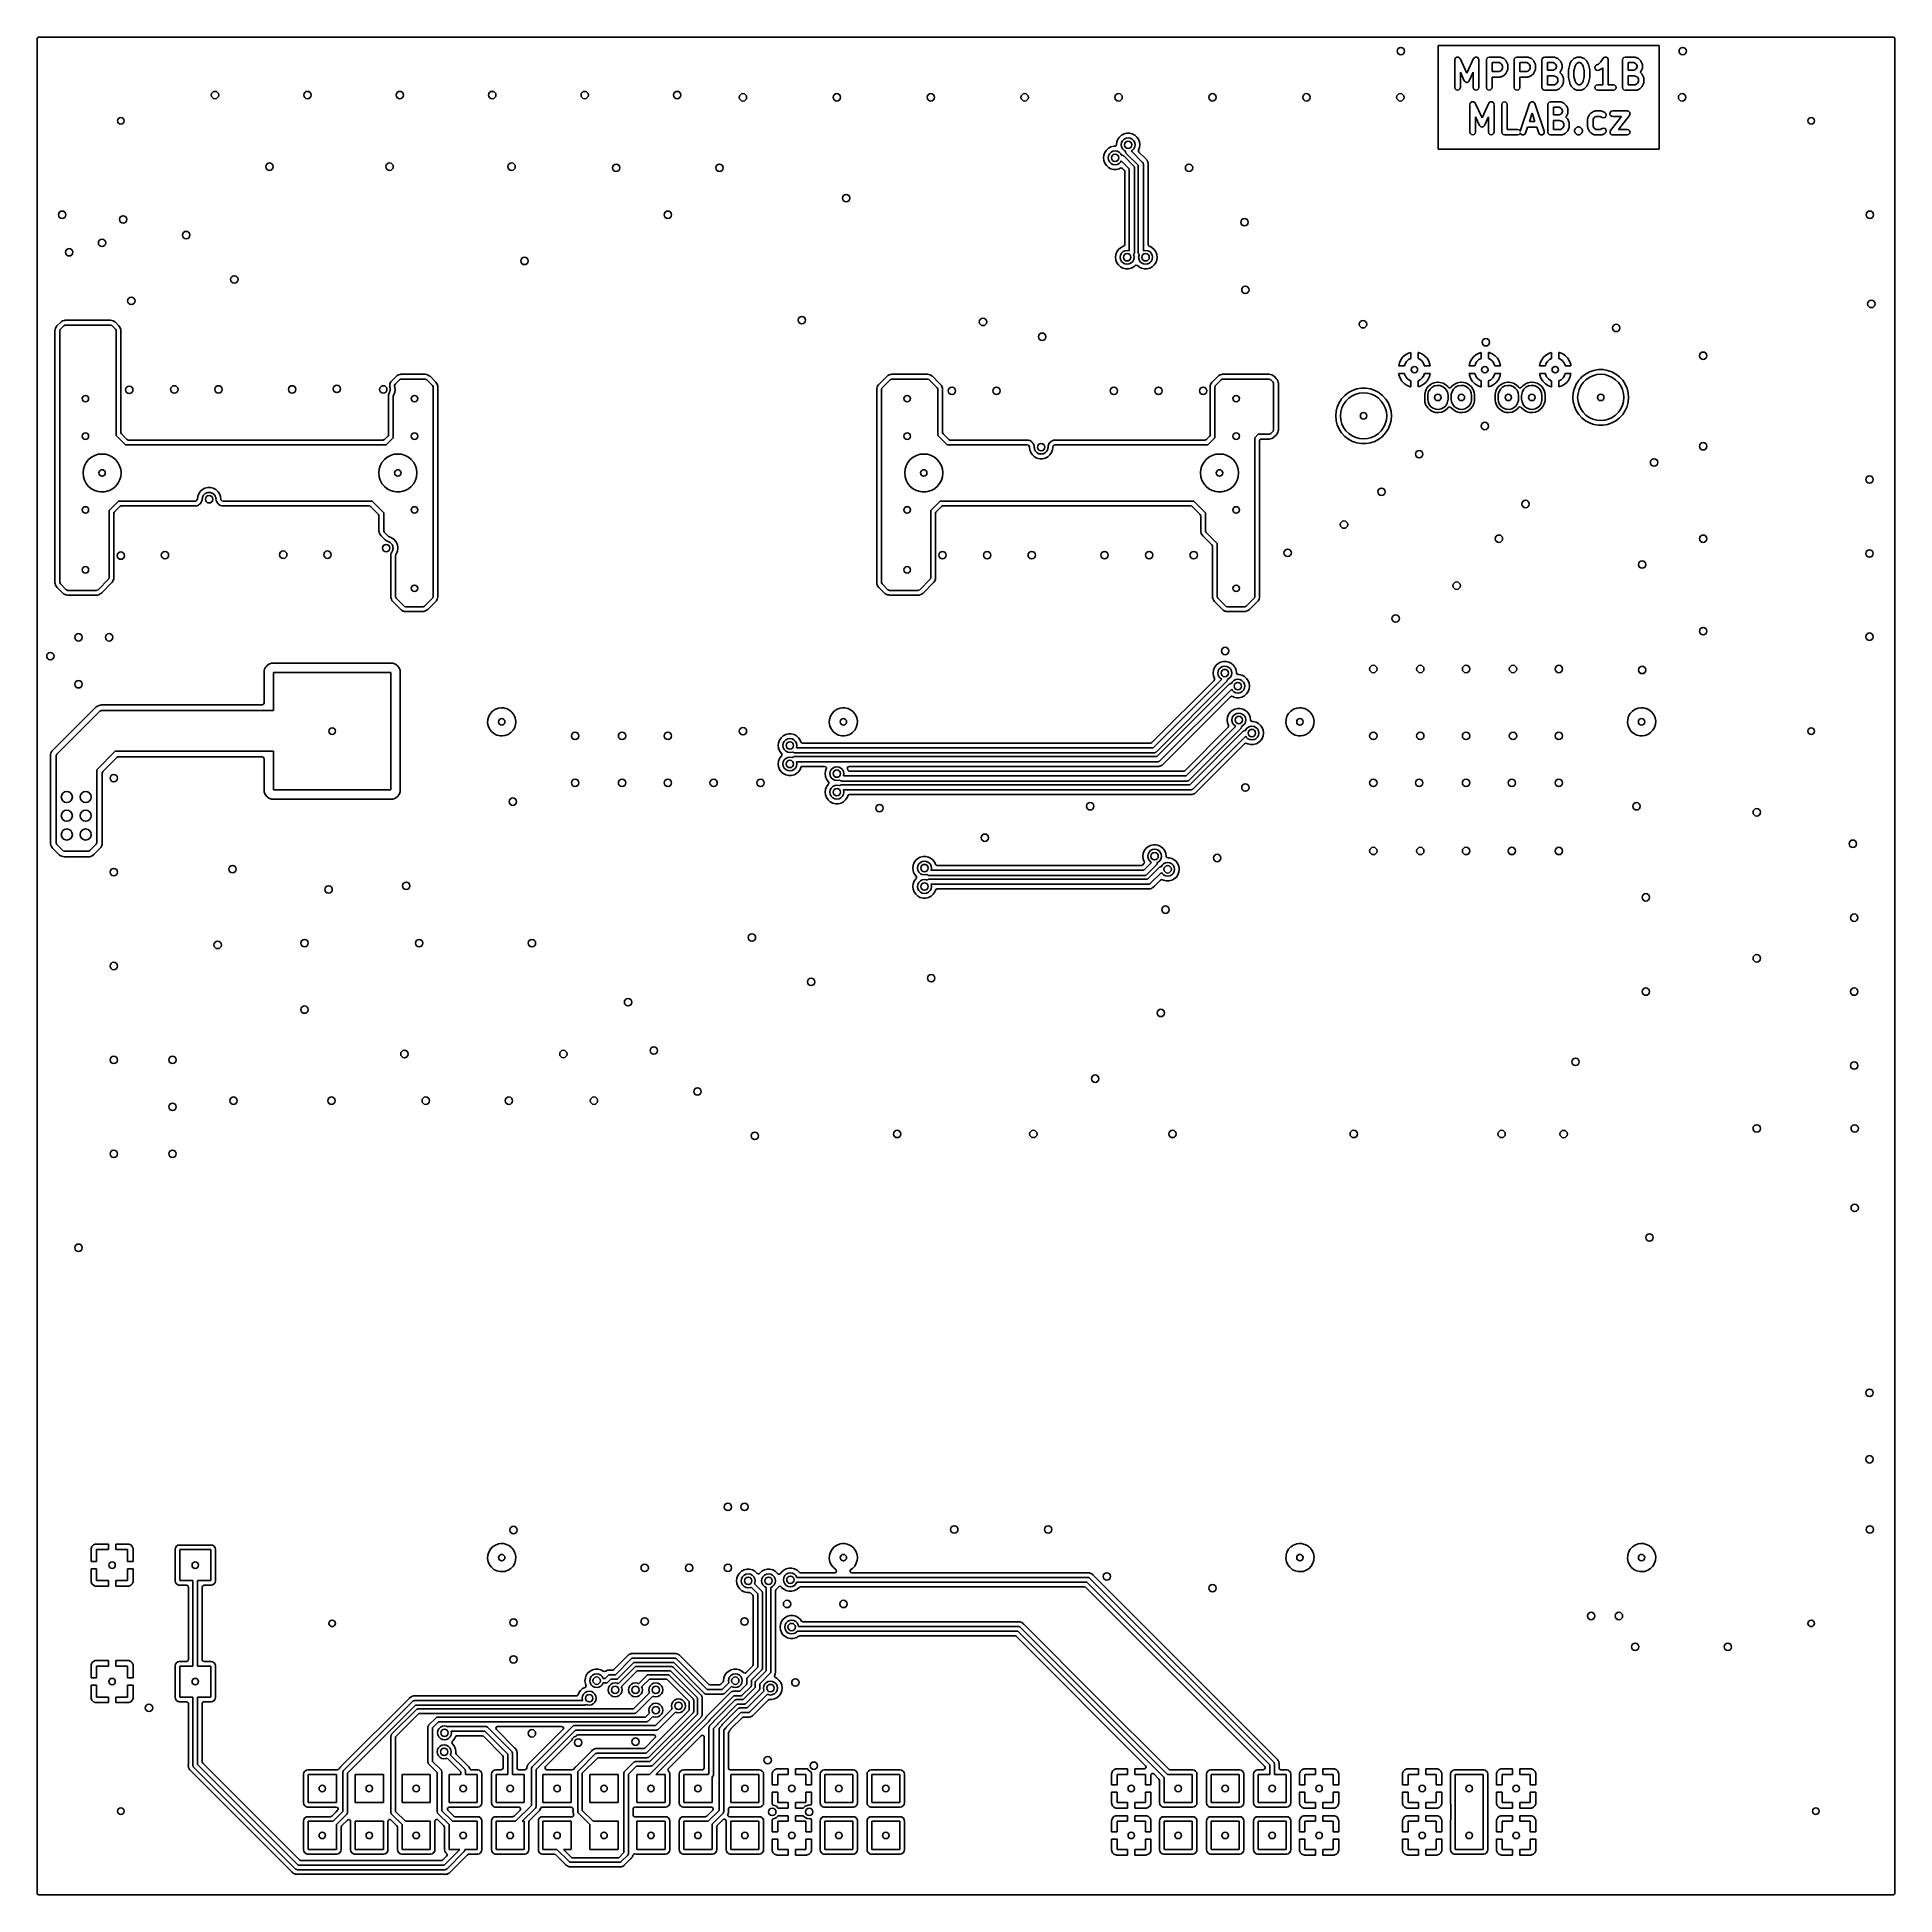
# Model space of a CAD drawing. Extents: x 0.02 to 3.98, y 0.02 to 3.98.
import ezdxf

# ---------------------------------------------------------------- set-up
doc = ezdxf.new("R2010")
doc.units = 0
doc.header["$MEASUREMENT"] = 0
doc.layers.add('BLACK', color=7, linetype='CONTINUOUS')

msp = doc.modelspace()

# ---------------------------------------------------------------- linework, layer by layer
at = {"layer": 'BLACK', "linetype": 'CONTINUOUS'}
for p, q in [((0.021831, 3.97427), (0.022575, 3.97656)), ((0.021831, 3.96013), (0.021831, 3.97427)), ((0.021831, 3.72119), (0.021831, 3.96013)), ((0.022575, 3.97656), (0.024524, 3.97798)), ((0.024524, 3.97798), (0.025728, 3.97817)), ((0.025728, 3.97817), (3.97427, 3.97817)), ((3.4762, 3.96013), (3.00569, 3.96013)), ((3.00569, 3.96013), (3.00569, 3.73987)), ((3.4762, 3.73987), (3.4762, 3.96013)), ((3.97427, 3.97817), (3.97656, 3.97742)), ((3.97656, 3.97742), (3.97798, 3.97548)), ((3.97798, 3.97548), (3.97817, 3.97427)), ((3.97817, 3.97427), (3.97817, 0.025728)), ((3.041, 3.92989), (3.04107, 3.93014)), ((3.041, 3.87083), (3.041, 3.92989)), ((3.04102, 3.9304), (3.04146, 3.9316)), ((3.04107, 3.93014), (3.04102, 3.9304)), ((3.04146, 3.9316), (3.04179, 3.93284)), ((3.04179, 3.93284), (3.04198, 3.93303)), ((3.04198, 3.93303), (3.04207, 3.93327)), ((3.04207, 3.93327), (3.04305, 3.9341)), ((3.04305, 3.9341), (3.04395, 3.935)), ((3.04395, 3.935), (3.04421, 3.93507)), ((3.04421, 3.93507), (3.04441, 3.93524)), ((3.04441, 3.93524), (3.04567, 3.93546)), ((3.04567, 3.93546), (3.04691, 3.93579)), ((3.04691, 3.93579), (3.04716, 3.93573)), ((3.04716, 3.93573), (3.04742, 3.93577)), ((3.04742, 3.93577), (3.04862, 3.93533)), ((3.04862, 3.93533), (3.04986, 3.935)), ((3.04986, 3.935), (3.05005, 3.93482)), ((3.05005, 3.93482), (3.05029, 3.93473)), ((3.05029, 3.93473), (3.05112, 3.93375)), ((3.05112, 3.93375), (3.05202, 3.93284)), ((3.05202, 3.93284), (3.05209, 3.93259)), ((3.05209, 3.93259), (3.05226, 3.93239)), ((3.05226, 3.93239), (3.06659, 3.90167)), ((3.06659, 3.90167), (3.08093, 3.93239)), ((3.08093, 3.93239), (3.08109, 3.93259)), ((3.08109, 3.93259), (3.08116, 3.93284)), ((3.08116, 3.93284), (3.08207, 3.93375)), ((3.08207, 3.93375), (3.08289, 3.93473)), ((3.08289, 3.93473), (3.08314, 3.93482)), ((3.08314, 3.93482), (3.08332, 3.935)), ((3.08332, 3.935), (3.08456, 3.93533)), ((3.08456, 3.93533), (3.08576, 3.93577)), ((3.08576, 3.93577), (3.08602, 3.93573)), ((3.08602, 3.93573), (3.08628, 3.93579)), ((3.08628, 3.93579), (3.08751, 3.93546)), ((3.08751, 3.93546), (3.08877, 3.93524)), ((3.08877, 3.93524), (3.08898, 3.93507)), ((3.08898, 3.93507), (3.08923, 3.935)), ((3.08923, 3.935), (3.09013, 3.9341)), ((3.09013, 3.9341), (3.09112, 3.93327)), ((3.09112, 3.93327), (3.09121, 3.93303)), ((3.09121, 3.93303), (3.09139, 3.93284)), ((3.09139, 3.93284), (3.09172, 3.9316)), ((3.09172, 3.9316), (3.09216, 3.9304)), ((3.09216, 3.9304), (3.09211, 3.93014)), ((3.09211, 3.93014), (3.09218, 3.92989)), ((3.09218, 3.92989), (3.09218, 3.87083)), ((3.10849, 3.92989), (3.10928, 3.93284)), ((3.10849, 3.87083), (3.10849, 3.92989)), ((3.10928, 3.93284), (3.11145, 3.935)), ((3.11145, 3.935), (3.1144, 3.93579)), ((3.1144, 3.93579), (3.1369, 3.93579)), ((3.1355, 3.92398), (3.1203, 3.92398)), ((3.1203, 3.92398), (3.1203, 3.90486)), ((3.13902, 3.92222), (3.1355, 3.92398)), ((3.1369, 3.93579), (3.13821, 3.93544)), ((3.13821, 3.93544), (3.13954, 3.93517)), ((3.14048, 3.92077), (3.13902, 3.92222)), ((3.13954, 3.93517), (3.14516, 3.93236)), ((3.14224, 3.91725), (3.14048, 3.92077)), ((3.14224, 3.9116), (3.14224, 3.91725)), ((3.14516, 3.93236), (3.14587, 3.93173)), ((3.14587, 3.93173), (3.1467, 3.93125)), ((3.1467, 3.93125), (3.14951, 3.92844)), ((3.14951, 3.92844), (3.14998, 3.92762)), ((3.14998, 3.92762), (3.15061, 3.92691)), ((3.15061, 3.92691), (3.15343, 3.92128)), ((3.15343, 3.92128), (3.1537, 3.91995)), ((3.1537, 3.91995), (3.15405, 3.91864)), ((3.15405, 3.91864), (3.15405, 3.9102)), ((3.16755, 3.92989), (3.16834, 3.93284)), ((3.16755, 3.87083), (3.16755, 3.92989)), ((3.16834, 3.93284), (3.1705, 3.935)), ((3.1705, 3.935), (3.17345, 3.93579)), ((3.17345, 3.93579), (3.19595, 3.93579)), ((3.19456, 3.92398), (3.17936, 3.92398)), ((3.17936, 3.92398), (3.17936, 3.90486)), ((3.19808, 3.92222), (3.19456, 3.92398)), ((3.19595, 3.93579), (3.19726, 3.93544)), ((3.19726, 3.93544), (3.19859, 3.93517)), ((3.19953, 3.92077), (3.19808, 3.92222)), ((3.19859, 3.93517), (3.20422, 3.93236)), ((3.20129, 3.91725), (3.19953, 3.92077)), ((3.20129, 3.9116), (3.20129, 3.91725)), ((3.20422, 3.93236), (3.20493, 3.93173)), ((3.20493, 3.93173), (3.20575, 3.93125)), ((3.20575, 3.93125), (3.20856, 3.92844)), ((3.20856, 3.92844), (3.20904, 3.92762)), ((3.20904, 3.92762), (3.20967, 3.92691)), ((3.20967, 3.92691), (3.21248, 3.92128)), ((3.21248, 3.92128), (3.21275, 3.91995)), ((3.21275, 3.91995), (3.2131, 3.91864)), ((3.2131, 3.91864), (3.2131, 3.9102)), ((3.2266, 3.92989), (3.22739, 3.93284)), ((3.2266, 3.87083), (3.2266, 3.92989)), ((3.22739, 3.93284), (3.22956, 3.935)), ((3.22956, 3.935), (3.23251, 3.93579)), ((3.23251, 3.93579), (3.25219, 3.93579)), ((3.2508, 3.92398), (3.23841, 3.92398)), ((3.23841, 3.92398), (3.23841, 3.90767)), ((3.25432, 3.92222), (3.2508, 3.92398)), ((3.25219, 3.93579), (3.2535, 3.93544)), ((3.2535, 3.93544), (3.25483, 3.93517)), ((3.25578, 3.92077), (3.25432, 3.92222)), ((3.25483, 3.93517), (3.26046, 3.93236)), ((3.25754, 3.91725), (3.25578, 3.92077)), ((3.25754, 3.91441), (3.25754, 3.91725)), ((3.26046, 3.93236), (3.26117, 3.93173)), ((3.26117, 3.93173), (3.26199, 3.93125)), ((3.26199, 3.93125), (3.26481, 3.92844)), ((3.26481, 3.92844), (3.26528, 3.92762)), ((3.26528, 3.92762), (3.26591, 3.92691)), ((3.26591, 3.92691), (3.26872, 3.92128)), ((3.26872, 3.92128), (3.269, 3.91995)), ((3.269, 3.91995), (3.26935, 3.91864)), ((3.26935, 3.91864), (3.26935, 3.91302)), ((3.28302, 3.90882), (3.28583, 3.92007)), ((3.28583, 3.92007), (3.28615, 3.92064)), ((3.28615, 3.92064), (3.28628, 3.92128)), ((3.28628, 3.92128), (3.28909, 3.92691)), ((3.28909, 3.92691), (3.28972, 3.92762)), ((3.28972, 3.92762), (3.2902, 3.92844)), ((3.2902, 3.92844), (3.29301, 3.93125)), ((3.29301, 3.93125), (3.29384, 3.93173)), ((3.29384, 3.93173), (3.29455, 3.93236)), ((3.29455, 3.93236), (3.30017, 3.93517)), ((3.29923, 3.92077), (3.29714, 3.91658)), ((3.30069, 3.92222), (3.29923, 3.92077)), ((3.30017, 3.93517), (3.3015, 3.93544)), ((3.30421, 3.92398), (3.30069, 3.92222)), ((3.3015, 3.93544), (3.30281, 3.93579)), ((3.30281, 3.93579), (3.30844, 3.93579)), ((3.30704, 3.92398), (3.30421, 3.92398)), ((3.31056, 3.92222), (3.30704, 3.92398)), ((3.30844, 3.93579), (3.30975, 3.93544)), ((3.30975, 3.93544), (3.31108, 3.93517)), ((3.31202, 3.92077), (3.31056, 3.92222)), ((3.31108, 3.93517), (3.3167, 3.93236)), ((3.31411, 3.91658), (3.31202, 3.92077)), ((3.3167, 3.93236), (3.31741, 3.93173)), ((3.31741, 3.93173), (3.31824, 3.93125)), ((3.31824, 3.93125), (3.32105, 3.92844)), ((3.32105, 3.92844), (3.32152, 3.92762)), ((3.32152, 3.92762), (3.32215, 3.92691)), ((3.32215, 3.92691), (3.32497, 3.92128)), ((3.32497, 3.92128), (3.3251, 3.92064)), ((3.3251, 3.92064), (3.32541, 3.92007)), ((3.32541, 3.92007), (3.32823, 3.90882)), ((3.34007, 3.91627), (3.34235, 3.9183)), ((3.34235, 3.9183), (3.34712, 3.92068)), ((3.34712, 3.92068), (3.35165, 3.92521)), ((3.35165, 3.92521), (3.35695, 3.93316)), ((3.35695, 3.93316), (3.35796, 3.93405)), ((3.35796, 3.93405), (3.35891, 3.935)), ((3.35891, 3.935), (3.3591, 3.93505)), ((3.3591, 3.93505), (3.35925, 3.93518)), ((3.35925, 3.93518), (3.36057, 3.93545)), ((3.36057, 3.93545), (3.36187, 3.93579)), ((3.36187, 3.93579), (3.36206, 3.93574)), ((3.36206, 3.93574), (3.36225, 3.93578)), ((3.36225, 3.93578), (3.36352, 3.93535)), ((3.36352, 3.93535), (3.36482, 3.935)), ((3.36482, 3.935), (3.36496, 3.93486)), ((3.36496, 3.93486), (3.36514, 3.9348)), ((3.36514, 3.9348), (3.36603, 3.93379)), ((3.36603, 3.93379), (3.36698, 3.93284)), ((3.36698, 3.93284), (3.36703, 3.93265)), ((3.36703, 3.93265), (3.36716, 3.93251)), ((3.36716, 3.93251), (3.36742, 3.93119)), ((3.36742, 3.93119), (3.36777, 3.92989)), ((3.36777, 3.92989), (3.36777, 3.87674)), ((3.39814, 3.92989), (3.39894, 3.93284)), ((3.39814, 3.87083), (3.39814, 3.92989)), ((3.39894, 3.93284), (3.4011, 3.935)), ((3.4011, 3.935), (3.40405, 3.93579)), ((3.40405, 3.93579), (3.42373, 3.93579)), ((3.42234, 3.92398), (3.40995, 3.92398)), ((3.40995, 3.92398), (3.40995, 3.90767)), ((3.42586, 3.92222), (3.42234, 3.92398)), ((3.42373, 3.93579), (3.42505, 3.93544)), ((3.42505, 3.93544), (3.42638, 3.93517)), ((3.42732, 3.92077), (3.42586, 3.92222)), ((3.42638, 3.93517), (3.432, 3.93236)), ((3.42908, 3.91725), (3.42732, 3.92077)), ((3.42908, 3.91441), (3.42908, 3.91725)), ((3.432, 3.93236), (3.43271, 3.93173)), ((3.43271, 3.93173), (3.43353, 3.93125)), ((3.43353, 3.93125), (3.43635, 3.92844)), ((3.43635, 3.92844), (3.43682, 3.92762)), ((3.43682, 3.92762), (3.43745, 3.92691)), ((3.43745, 3.92691), (3.44027, 3.92128)), ((3.44027, 3.92128), (3.44054, 3.91995)), ((3.44054, 3.91995), (3.44089, 3.91864)), ((3.44089, 3.91864), (3.44089, 3.91302)), ((3.06124, 3.88521), (3.05281, 3.90327)), ((3.05281, 3.90327), (3.05281, 3.87083)), ((3.06158, 3.88481), (3.06124, 3.88521)), ((3.06175, 3.88432), (3.06158, 3.88481)), ((3.06254, 3.88366), (3.06175, 3.88432)), ((3.06321, 3.88287), (3.06254, 3.88366)), ((3.0637, 3.88269), (3.06321, 3.88287)), ((3.06409, 3.88235), (3.0637, 3.88269)), ((3.06511, 3.88218), (3.06409, 3.88235)), ((3.06608, 3.88182), (3.06511, 3.88218)), ((3.06659, 3.88191), (3.06608, 3.88182)), ((3.0671, 3.88182), (3.06659, 3.88191)), ((3.06807, 3.88218), (3.0671, 3.88182)), ((3.06909, 3.88235), (3.06807, 3.88218)), ((3.06949, 3.88269), (3.06909, 3.88235)), ((3.06998, 3.88287), (3.06949, 3.88269)), ((3.07064, 3.88366), (3.06998, 3.88287)), ((3.07143, 3.88432), (3.07064, 3.88366)), ((3.07161, 3.88481), (3.07143, 3.88432)), ((3.07194, 3.88521), (3.07161, 3.88481)), ((3.08037, 3.90327), (3.07194, 3.88521)), ((3.08037, 3.87083), (3.08037, 3.90327)), ((3.1203, 3.90486), (3.1355, 3.90486)), ((3.1369, 3.89305), (3.1203, 3.89305)), ((3.1203, 3.89305), (3.1203, 3.87083)), ((3.1355, 3.90486), (3.13902, 3.90662)), ((3.13821, 3.8934), (3.1369, 3.89305)), ((3.13954, 3.89367), (3.13821, 3.8934)), ((3.13902, 3.90662), (3.14048, 3.90808)), ((3.14516, 3.89649), (3.13954, 3.89367)), ((3.14048, 3.90808), (3.14224, 3.9116)), ((3.14587, 3.89712), (3.14516, 3.89649)), ((3.1467, 3.89759), (3.14587, 3.89712)), ((3.14951, 3.9004), (3.1467, 3.89759)), ((3.14998, 3.90123), (3.14951, 3.9004)), ((3.15061, 3.90194), (3.14998, 3.90123)), ((3.15343, 3.90756), (3.15061, 3.90194)), ((3.1537, 3.90889), (3.15343, 3.90756)), ((3.15405, 3.9102), (3.1537, 3.90889)), ((3.17936, 3.90486), (3.19456, 3.90486)), ((3.19595, 3.89305), (3.17936, 3.89305)), ((3.17936, 3.89305), (3.17936, 3.87083)), ((3.19456, 3.90486), (3.19808, 3.90662)), ((3.19726, 3.8934), (3.19595, 3.89305)), ((3.19859, 3.89367), (3.19726, 3.8934)), ((3.19808, 3.90662), (3.19953, 3.90808)), ((3.20422, 3.89649), (3.19859, 3.89367)), ((3.19953, 3.90808), (3.20129, 3.9116)), ((3.20493, 3.89712), (3.20422, 3.89649)), ((3.20575, 3.89759), (3.20493, 3.89712)), ((3.20856, 3.9004), (3.20575, 3.89759)), ((3.20904, 3.90123), (3.20856, 3.9004)), ((3.20967, 3.90194), (3.20904, 3.90123)), ((3.21248, 3.90756), (3.20967, 3.90194)), ((3.21275, 3.90889), (3.21248, 3.90756)), ((3.2131, 3.9102), (3.21275, 3.90889)), ((3.23841, 3.90767), (3.2508, 3.90767)), ((3.25124, 3.89586), (3.23841, 3.89586)), ((3.23841, 3.89586), (3.23841, 3.87674)), ((3.2508, 3.90767), (3.25432, 3.90943)), ((3.25744, 3.89379), (3.25124, 3.89586)), ((3.25361, 3.87674), (3.25713, 3.8785)), ((3.25432, 3.90943), (3.25578, 3.91089)), ((3.25578, 3.91089), (3.25754, 3.91441)), ((3.25713, 3.8785), (3.25859, 3.87996)), ((3.25859, 3.89264), (3.25744, 3.89379)), ((3.26035, 3.88912), (3.25859, 3.89264)), ((3.25859, 3.87996), (3.26035, 3.88348)), ((3.26035, 3.88348), (3.26035, 3.88912)), ((3.26481, 3.90322), (3.26475, 3.90316)), ((3.26475, 3.90316), (3.26481, 3.90313)), ((3.26528, 3.90404), (3.26481, 3.90322)), ((3.26481, 3.90313), (3.26762, 3.90032)), ((3.26591, 3.90475), (3.26528, 3.90404)), ((3.26872, 3.91037), (3.26591, 3.90475)), ((3.26762, 3.90032), (3.26809, 3.8995)), ((3.26809, 3.8995), (3.26872, 3.89878)), ((3.269, 3.9117), (3.26872, 3.91037)), ((3.26872, 3.89878), (3.27154, 3.89316)), ((3.27154, 3.87944), (3.26872, 3.87382)), ((3.26935, 3.91302), (3.269, 3.9117)), ((3.27154, 3.89316), (3.27181, 3.89183)), ((3.27181, 3.88077), (3.27154, 3.87944)), ((3.27181, 3.89183), (3.27216, 3.89052)), ((3.27216, 3.88208), (3.27181, 3.88077)), ((3.27216, 3.89052), (3.27216, 3.88208)), ((3.28285, 3.90739), (3.28303, 3.9081)), ((3.28285, 3.89333), (3.28285, 3.90739)), ((3.28303, 3.89263), (3.28285, 3.89333)), ((3.28303, 3.9081), (3.28302, 3.90882)), ((3.28302, 3.8919), (3.28303, 3.89263)), ((3.28583, 3.88065), (3.28302, 3.8919)), ((3.28615, 3.88008), (3.28583, 3.88065)), ((3.28628, 3.87944), (3.28615, 3.88008)), ((3.28909, 3.87382), (3.28628, 3.87944)), ((3.29714, 3.91658), (3.29466, 3.90666)), ((3.29466, 3.90666), (3.29466, 3.89406)), ((3.29466, 3.89406), (3.29714, 3.88414)), ((3.29714, 3.88414), (3.29923, 3.87996)), ((3.29923, 3.87996), (3.30069, 3.8785)), ((3.30069, 3.8785), (3.30421, 3.87674)), ((3.30704, 3.87674), (3.31056, 3.8785)), ((3.31056, 3.8785), (3.31202, 3.87996)), ((3.31202, 3.87996), (3.31411, 3.88414)), ((3.31659, 3.90666), (3.31411, 3.91658)), ((3.31411, 3.88414), (3.31659, 3.89406)), ((3.31659, 3.89406), (3.31659, 3.90666)), ((3.32497, 3.87944), (3.32215, 3.87382)), ((3.3251, 3.88008), (3.32497, 3.87944)), ((3.32541, 3.88065), (3.3251, 3.88008)), ((3.32823, 3.8919), (3.32541, 3.88065)), ((3.32823, 3.90882), (3.32821, 3.9081)), ((3.32821, 3.9081), (3.3284, 3.90739)), ((3.3284, 3.89333), (3.32821, 3.89263)), ((3.32821, 3.89263), (3.32823, 3.8919)), ((3.3284, 3.90739), (3.3284, 3.89333)), ((3.3391, 3.91337), (3.34007, 3.91627)), ((3.33971, 3.91037), (3.3391, 3.91337)), ((3.34174, 3.90809), (3.33971, 3.91037)), ((3.34464, 3.90712), (3.34174, 3.90809)), ((3.34764, 3.90773), (3.34464, 3.90712)), ((3.35326, 3.91055), (3.34764, 3.90773)), ((3.35397, 3.91118), (3.35326, 3.91055)), ((3.35479, 3.91165), (3.35397, 3.91118)), ((3.35596, 3.91282), (3.35479, 3.91165)), ((3.35596, 3.87674), (3.35596, 3.91282)), ((3.40995, 3.90767), (3.42234, 3.90767)), ((3.42278, 3.89586), (3.40995, 3.89586)), ((3.40995, 3.89586), (3.40995, 3.87674)), ((3.42234, 3.90767), (3.42586, 3.90943)), ((3.42898, 3.89379), (3.42278, 3.89586)), ((3.42515, 3.87674), (3.42867, 3.8785)), ((3.42586, 3.90943), (3.42732, 3.91089)), ((3.42732, 3.91089), (3.42908, 3.91441)), ((3.42867, 3.8785), (3.43013, 3.87996)), ((3.43013, 3.89264), (3.42898, 3.89379)), ((3.43189, 3.88912), (3.43013, 3.89264)), ((3.43013, 3.87996), (3.43189, 3.88348)), ((3.43189, 3.88348), (3.43189, 3.88912)), ((3.43635, 3.90322), (3.43629, 3.90316)), ((3.43629, 3.90316), (3.43635, 3.90313)), ((3.43682, 3.90404), (3.43635, 3.90322)), ((3.43635, 3.90313), (3.43916, 3.90032)), ((3.43745, 3.90475), (3.43682, 3.90404)), ((3.44027, 3.91037), (3.43745, 3.90475)), ((3.43916, 3.90032), (3.43963, 3.8995)), ((3.43963, 3.8995), (3.44027, 3.89878)), ((3.44054, 3.9117), (3.44027, 3.91037)), ((3.44027, 3.89878), (3.44308, 3.89316)), ((3.44308, 3.87944), (3.44027, 3.87382)), ((3.44089, 3.91302), (3.44054, 3.9117)), ((3.44308, 3.89316), (3.44335, 3.89183)), ((3.44335, 3.88077), (3.44308, 3.87944)), ((3.44335, 3.89183), (3.4437, 3.89052)), ((3.4437, 3.88208), (3.44335, 3.88077)), ((3.4437, 3.89052), (3.4437, 3.88208)), ((3.04179, 3.86788), (3.041, 3.87083)), ((3.04395, 3.86572), (3.04179, 3.86788)), ((3.04691, 3.86493), (3.04395, 3.86572)), ((3.04986, 3.86572), (3.04691, 3.86493)), ((3.05202, 3.86788), (3.04986, 3.86572)), ((3.05281, 3.87083), (3.05202, 3.86788)), ((3.0738, 3.83653), (3.07413, 3.83776)), ((3.07413, 3.83776), (3.07432, 3.83795)), ((3.07432, 3.83795), (3.07441, 3.8382)), ((3.07441, 3.8382), (3.07539, 3.83902)), ((3.07539, 3.83902), (3.07629, 3.83992)), ((3.07629, 3.83992), (3.07655, 3.83999)), ((3.07655, 3.83999), (3.07675, 3.84016)), ((3.07675, 3.84016), (3.07801, 3.84038)), ((3.07801, 3.84038), (3.07925, 3.84072)), ((3.07925, 3.84072), (3.0795, 3.84065)), ((3.0795, 3.84065), (3.07976, 3.84069)), ((3.07976, 3.84069), (3.08096, 3.84026)), ((3.08116, 3.86788), (3.08037, 3.87083)), ((3.08096, 3.84026), (3.0822, 3.83992)), ((3.08332, 3.86572), (3.08116, 3.86788)), ((3.0822, 3.83992), (3.08238, 3.83974)), ((3.08238, 3.83974), (3.08263, 3.83965)), ((3.08263, 3.83965), (3.08346, 3.83867)), ((3.08628, 3.86493), (3.08332, 3.86572)), ((3.08346, 3.83867), (3.08436, 3.83776)), ((3.08436, 3.83776), (3.08443, 3.83751)), ((3.08923, 3.86572), (3.08628, 3.86493)), ((3.09139, 3.86788), (3.08923, 3.86572)), ((3.09218, 3.87083), (3.09139, 3.86788)), ((3.10928, 3.86788), (3.10849, 3.87083)), ((3.11145, 3.86572), (3.10928, 3.86788)), ((3.1144, 3.86493), (3.11145, 3.86572)), ((3.11343, 3.83751), (3.1135, 3.83776)), ((3.1135, 3.83776), (3.11441, 3.83867)), ((3.11735, 3.86572), (3.1144, 3.86493)), ((3.11441, 3.83867), (3.11523, 3.83965)), ((3.11523, 3.83965), (3.11548, 3.83974)), ((3.11548, 3.83974), (3.11566, 3.83992)), ((3.11566, 3.83992), (3.1169, 3.84026)), ((3.1169, 3.84026), (3.1181, 3.84069)), ((3.11951, 3.86788), (3.11735, 3.86572)), ((3.1181, 3.84069), (3.11836, 3.84065)), ((3.11836, 3.84065), (3.11862, 3.84072)), ((3.11862, 3.84072), (3.11985, 3.84038)), ((3.1203, 3.87083), (3.11951, 3.86788)), ((3.11985, 3.84038), (3.12111, 3.84016)), ((3.12111, 3.84016), (3.12132, 3.83999)), ((3.12132, 3.83999), (3.12157, 3.83992)), ((3.12157, 3.83992), (3.12247, 3.83902)), ((3.12247, 3.83902), (3.12345, 3.8382)), ((3.12345, 3.8382), (3.12354, 3.83795)), ((3.12354, 3.83795), (3.12373, 3.83776)), ((3.12373, 3.83776), (3.12406, 3.83653)), ((3.14083, 3.83481), (3.14162, 3.83776)), ((3.14162, 3.83776), (3.14379, 3.83992)), ((3.14379, 3.83992), (3.14674, 3.84072)), ((3.14674, 3.84072), (3.14969, 3.83992)), ((3.14969, 3.83992), (3.15185, 3.83776)), ((3.15185, 3.83776), (3.15264, 3.83481)), ((3.16834, 3.86788), (3.16755, 3.87083)), ((3.1705, 3.86572), (3.16834, 3.86788)), ((3.17345, 3.86493), (3.1705, 3.86572)), ((3.17641, 3.86572), (3.17345, 3.86493)), ((3.17857, 3.86788), (3.17641, 3.86572)), ((3.17936, 3.87083), (3.17857, 3.86788)), ((3.20019, 3.83668), (3.20084, 3.83767)), ((3.20084, 3.83767), (3.20137, 3.83873)), ((3.20137, 3.83873), (3.20168, 3.83893)), ((3.20168, 3.83893), (3.20187, 3.83923)), ((3.20187, 3.83923), (3.20294, 3.83976)), ((3.20294, 3.83976), (3.20393, 3.84041)), ((3.20393, 3.84041), (3.20429, 3.84043)), ((3.20429, 3.84043), (3.20461, 3.8406)), ((3.20461, 3.8406), (3.20579, 3.84052)), ((3.20579, 3.84052), (3.20698, 3.8406)), ((3.20698, 3.8406), (3.2073, 3.84043)), ((3.2073, 3.84043), (3.20766, 3.84041)), ((3.20766, 3.84041), (3.20865, 3.83976)), ((3.20865, 3.83976), (3.20971, 3.83923)), ((3.20971, 3.83923), (3.20991, 3.83893)), ((3.20991, 3.83893), (3.21021, 3.83873)), ((3.21021, 3.83873), (3.21074, 3.83767)), ((3.21074, 3.83767), (3.2114, 3.83668)), ((3.22739, 3.86788), (3.2266, 3.87083)), ((3.22956, 3.86572), (3.22739, 3.86788)), ((3.23251, 3.86493), (3.22956, 3.86572)), ((3.25501, 3.86493), (3.23251, 3.86493)), ((3.23841, 3.87674), (3.25361, 3.87674)), ((3.23926, 3.83481), (3.24005, 3.83776)), ((3.24005, 3.83776), (3.24221, 3.83992)), ((3.24221, 3.83992), (3.24516, 3.84072)), ((3.24516, 3.84072), (3.26485, 3.84072)), ((3.25632, 3.86528), (3.25501, 3.86493)), ((3.25765, 3.86555), (3.25632, 3.86528)), ((3.26327, 3.86836), (3.25765, 3.86555)), ((3.26398, 3.86899), (3.26327, 3.86836)), ((3.26481, 3.86947), (3.26398, 3.86899)), ((3.26762, 3.87228), (3.26481, 3.86947)), ((3.26485, 3.84072), (3.26616, 3.84036)), ((3.26616, 3.84036), (3.26749, 3.84009)), ((3.26749, 3.84009), (3.27311, 3.83728)), ((3.26809, 3.87311), (3.26762, 3.87228)), ((3.26872, 3.87382), (3.26809, 3.87311)), ((3.28972, 3.87311), (3.28909, 3.87382)), ((3.2902, 3.87228), (3.28972, 3.87311)), ((3.29301, 3.86947), (3.2902, 3.87228)), ((3.29384, 3.86899), (3.29301, 3.86947)), ((3.29455, 3.86836), (3.29384, 3.86899)), ((3.30017, 3.86555), (3.29455, 3.86836)), ((3.3015, 3.86528), (3.30017, 3.86555)), ((3.30281, 3.86493), (3.3015, 3.86528)), ((3.30844, 3.86493), (3.30281, 3.86493)), ((3.30421, 3.87674), (3.30704, 3.87674)), ((3.30975, 3.86528), (3.30844, 3.86493)), ((3.31108, 3.86555), (3.30975, 3.86528)), ((3.3167, 3.86836), (3.31108, 3.86555)), ((3.31741, 3.86899), (3.3167, 3.86836)), ((3.31824, 3.86947), (3.31741, 3.86899)), ((3.32105, 3.87228), (3.31824, 3.86947)), ((3.32152, 3.87311), (3.32105, 3.87228)), ((3.32215, 3.87382), (3.32152, 3.87311)), ((3.33909, 3.87083), (3.33988, 3.87379)), ((3.33988, 3.86788), (3.33909, 3.87083)), ((3.33988, 3.87379), (3.34204, 3.87595)), ((3.34204, 3.86572), (3.33988, 3.86788)), ((3.34204, 3.87595), (3.34499, 3.87674)), ((3.34499, 3.86493), (3.34204, 3.86572)), ((3.34499, 3.87674), (3.35596, 3.87674)), ((3.36187, 3.86493), (3.34499, 3.86493)), ((3.37874, 3.86493), (3.36187, 3.86493)), ((3.36777, 3.87674), (3.37874, 3.87674)), ((3.37874, 3.87674), (3.38169, 3.87595)), ((3.38169, 3.86572), (3.37874, 3.86493)), ((3.38169, 3.87595), (3.38385, 3.87379)), ((3.38385, 3.86788), (3.38169, 3.86572)), ((3.38385, 3.87379), (3.38465, 3.87083)), ((3.38465, 3.87083), (3.38385, 3.86788)), ((3.39894, 3.86788), (3.39814, 3.87083)), ((3.4011, 3.86572), (3.39894, 3.86788)), ((3.40405, 3.86493), (3.4011, 3.86572)), ((3.42655, 3.86493), (3.40405, 3.86493)), ((3.40995, 3.87674), (3.42515, 3.87674)), ((3.42786, 3.86528), (3.42655, 3.86493)), ((3.42919, 3.86555), (3.42786, 3.86528)), ((3.43481, 3.86836), (3.42919, 3.86555)), ((3.43552, 3.86899), (3.43481, 3.86836)), ((3.43635, 3.86947), (3.43552, 3.86899)), ((3.43916, 3.87228), (3.43635, 3.86947)), ((3.43963, 3.87311), (3.43916, 3.87228)), ((3.44027, 3.87382), (3.43963, 3.87311)), ((3.07334, 3.83481), (3.07341, 3.83506)), ((3.07334, 3.77575), (3.07334, 3.83481)), ((3.07336, 3.83532), (3.0738, 3.83653)), ((3.07341, 3.83506), (3.07336, 3.83532)), ((3.08443, 3.83751), (3.0846, 3.83731)), ((3.0846, 3.83731), (3.09893, 3.80659)), ((3.09358, 3.79013), (3.08515, 3.80819)), ((3.08515, 3.80819), (3.08515, 3.77575)), ((3.09893, 3.80659), (3.11326, 3.83731)), ((3.11271, 3.80819), (3.10428, 3.79013)), ((3.11271, 3.77575), (3.11271, 3.80819)), ((3.11326, 3.83731), (3.11343, 3.83751)), ((3.12406, 3.83653), (3.1245, 3.83532)), ((3.1245, 3.83532), (3.12445, 3.83506)), ((3.12445, 3.83506), (3.12452, 3.83481)), ((3.12452, 3.83481), (3.12452, 3.77575)), ((3.14083, 3.77575), (3.14083, 3.83481)), ((3.15264, 3.83481), (3.15264, 3.78166)), ((3.18051, 3.77762), (3.20019, 3.83668)), ((3.20579, 3.81614), (3.19993, 3.79853)), ((3.19993, 3.79853), (3.21166, 3.79853)), ((3.21166, 3.79853), (3.20579, 3.81614)), ((3.2114, 3.83668), (3.23108, 3.77762)), ((3.23926, 3.77575), (3.23926, 3.83481)), ((3.26345, 3.8289), (3.25107, 3.8289)), ((3.25107, 3.8289), (3.25107, 3.81259)), ((3.25107, 3.81259), (3.26345, 3.81259)), ((3.26389, 3.80078), (3.25107, 3.80078)), ((3.25107, 3.80078), (3.25107, 3.78166)), ((3.26697, 3.82714), (3.26345, 3.8289)), ((3.26345, 3.81259), (3.26697, 3.81435)), ((3.27009, 3.79871), (3.26389, 3.80078)), ((3.26843, 3.82569), (3.26697, 3.82714)), ((3.26697, 3.81435), (3.26843, 3.81581)), ((3.27019, 3.82217), (3.26843, 3.82569)), ((3.26843, 3.81581), (3.27019, 3.81933)), ((3.27124, 3.79757), (3.27009, 3.79871)), ((3.27019, 3.81933), (3.27019, 3.82217)), ((3.27311, 3.83728), (3.27382, 3.83665)), ((3.27382, 3.83665), (3.27465, 3.83617)), ((3.27465, 3.83617), (3.27746, 3.83336)), ((3.27746, 3.80814), (3.27741, 3.80808)), ((3.27741, 3.80808), (3.27746, 3.80805)), ((3.27746, 3.83336), (3.27794, 3.83254)), ((3.27794, 3.80896), (3.27746, 3.80814)), ((3.27746, 3.80805), (3.28027, 3.80524)), ((3.27794, 3.83254), (3.27857, 3.83183)), ((3.27857, 3.80967), (3.27794, 3.80896)), ((3.27857, 3.83183), (3.28138, 3.8262)), ((3.28138, 3.8153), (3.27857, 3.80967)), ((3.28027, 3.80524), (3.28075, 3.80442)), ((3.28075, 3.80442), (3.28138, 3.80371)), ((3.28138, 3.8262), (3.28165, 3.82487)), ((3.28165, 3.81663), (3.28138, 3.8153)), ((3.28138, 3.80371), (3.28419, 3.79808)), ((3.28165, 3.82487), (3.282, 3.82356)), ((3.282, 3.81794), (3.28165, 3.81663)), ((3.282, 3.82356), (3.282, 3.81794)), ((3.32362, 3.80388), (3.32397, 3.80519)), ((3.32362, 3.787), (3.32362, 3.80388)), ((3.32397, 3.80519), (3.32425, 3.80652)), ((3.32425, 3.80652), (3.32706, 3.81214)), ((3.32706, 3.81214), (3.32769, 3.81285)), ((3.32769, 3.81285), (3.32816, 3.81368)), ((3.32816, 3.81368), (3.33098, 3.81649)), ((3.33098, 3.81649), (3.3318, 3.81696)), ((3.3318, 3.81696), (3.33251, 3.81759)), ((3.33251, 3.81759), (3.33814, 3.82041)), ((3.33719, 3.806), (3.33543, 3.80248)), ((3.33543, 3.80248), (3.33543, 3.7884)), ((3.33865, 3.80746), (3.33719, 3.806)), ((3.33814, 3.82041), (3.33947, 3.82068)), ((3.34217, 3.80922), (3.33865, 3.80746)), ((3.33947, 3.82068), (3.34078, 3.82103)), ((3.34078, 3.82103), (3.35202, 3.82103)), ((3.35063, 3.80922), (3.34217, 3.80922)), ((3.35501, 3.80703), (3.35063, 3.80922)), ((3.35202, 3.82103), (3.35334, 3.82068)), ((3.35334, 3.82068), (3.35467, 3.82041)), ((3.35467, 3.82041), (3.36029, 3.81759)), ((3.358, 3.80642), (3.35501, 3.80703)), ((3.3609, 3.80738), (3.358, 3.80642)), ((3.36029, 3.81759), (3.36258, 3.81557)), ((3.36293, 3.80967), (3.3609, 3.80738)), ((3.36258, 3.81557), (3.36354, 3.81267)), ((3.36354, 3.81267), (3.36293, 3.80967)), ((3.37143, 3.81512), (3.37222, 3.81808)), ((3.37222, 3.81217), (3.37143, 3.81512)), ((3.37222, 3.81808), (3.37438, 3.82024)), ((3.37438, 3.81001), (3.37222, 3.81217)), ((3.37269, 3.7794), (3.39612, 3.80922)), ((3.37438, 3.82024), (3.37733, 3.82103)), ((3.37733, 3.80922), (3.37438, 3.81001)), ((3.37733, 3.82103), (3.40827, 3.82103)), ((3.39612, 3.80922), (3.37733, 3.80922)), ((3.41291, 3.81148), (3.38948, 3.78166)), ((3.40827, 3.82103), (3.40868, 3.82092)), ((3.40868, 3.82092), (3.40911, 3.82097)), ((3.40911, 3.82097), (3.41014, 3.82053)), ((3.41014, 3.82053), (3.41122, 3.82024)), ((3.41122, 3.82024), (3.41152, 3.81994)), ((3.41152, 3.81994), (3.41192, 3.81977)), ((3.41192, 3.81977), (3.41259, 3.81887)), ((3.41259, 3.81887), (3.41338, 3.81808)), ((3.41308, 3.81187), (3.41291, 3.81148)), ((3.41338, 3.81217), (3.41308, 3.81187)), ((3.41338, 3.81808), (3.41349, 3.81766)), ((3.41367, 3.81326), (3.41338, 3.81217)), ((3.41349, 3.81766), (3.41375, 3.81732)), ((3.41411, 3.81429), (3.41367, 3.81326)), ((3.41375, 3.81732), (3.41388, 3.81621)), ((3.41388, 3.81621), (3.41417, 3.81512)), ((3.41417, 3.81512), (3.41406, 3.81471)), ((3.41406, 3.81471), (3.41411, 3.81429)), ((2.32336, 3.76056), (2.32124, 3.75497)), ((2.32676, 3.76548), (2.32336, 3.76056)), ((2.33124, 3.76945), (2.32676, 3.76548)), ((2.33653, 3.77223), (2.33124, 3.76945)), ((2.33338, 3.75771), (2.33665, 3.76098)), ((2.34234, 3.77366), (2.33653, 3.77223)), ((2.33665, 3.76098), (2.34077, 3.76307)), ((2.34077, 3.76307), (2.34533, 3.7638)), ((2.34832, 3.77366), (2.34234, 3.77366)), ((2.34234, 3.77366), (2.34234, 3.77366)), ((2.34533, 3.7638), (2.34989, 3.76307)), ((2.35412, 3.77223), (2.34832, 3.77366)), ((2.34832, 3.77366), (2.34832, 3.77366)), ((2.34989, 3.76307), (2.35401, 3.76098)), ((2.35401, 3.76098), (2.35727, 3.75771)), ((2.35942, 3.76945), (2.35412, 3.77223)), ((2.35412, 3.77223), (2.35412, 3.77223)), ((2.35412, 3.77223), (2.35412, 3.77223)), ((2.3639, 3.76548), (2.35942, 3.76945)), ((2.36729, 3.76056), (2.3639, 3.76548)), ((2.36941, 3.75497), (2.36729, 3.76056)), ((3.07413, 3.7728), (3.07334, 3.77575)), ((3.07629, 3.77064), (3.07413, 3.7728)), ((3.07925, 3.76985), (3.07629, 3.77064)), ((3.0822, 3.77064), (3.07925, 3.76985)), ((3.08436, 3.7728), (3.0822, 3.77064)), ((3.08515, 3.77575), (3.08436, 3.7728)), ((3.09391, 3.78973), (3.09358, 3.79013)), ((3.09409, 3.78924), (3.09391, 3.78973)), ((3.09488, 3.78858), (3.09409, 3.78924)), ((3.09555, 3.78779), (3.09488, 3.78858)), ((3.09604, 3.78761), (3.09555, 3.78779)), ((3.09643, 3.78728), (3.09604, 3.78761)), ((3.09745, 3.7871), (3.09643, 3.78728)), ((3.09842, 3.78674), (3.09745, 3.7871)), ((3.09893, 3.78684), (3.09842, 3.78674)), ((3.09944, 3.78674), (3.09893, 3.78684)), ((3.10041, 3.7871), (3.09944, 3.78674)), ((3.10143, 3.78728), (3.10041, 3.7871)), ((3.10183, 3.78761), (3.10143, 3.78728)), ((3.10232, 3.78779), (3.10183, 3.78761)), ((3.10298, 3.78858), (3.10232, 3.78779)), ((3.10377, 3.78924), (3.10298, 3.78858)), ((3.10395, 3.78973), (3.10377, 3.78924)), ((3.10428, 3.79013), (3.10395, 3.78973)), ((3.1135, 3.7728), (3.11271, 3.77575)), ((3.11566, 3.77064), (3.1135, 3.7728)), ((3.11862, 3.76985), (3.11566, 3.77064)), ((3.12157, 3.77064), (3.11862, 3.76985)), ((3.12373, 3.7728), (3.12157, 3.77064)), ((3.12452, 3.77575), (3.12373, 3.7728)), ((3.14162, 3.7728), (3.14083, 3.77575)), ((3.14379, 3.77064), (3.14162, 3.7728)), ((3.14674, 3.76985), (3.14379, 3.77064)), ((3.17486, 3.76985), (3.14674, 3.76985)), ((3.15264, 3.78166), (3.17486, 3.78166)), ((3.17486, 3.78166), (3.17781, 3.78087)), ((3.17781, 3.77064), (3.17486, 3.76985)), ((3.17781, 3.78087), (3.17997, 3.77871)), ((3.17997, 3.7728), (3.17781, 3.77064)), ((3.17997, 3.77871), (3.18046, 3.77689)), ((3.1804, 3.77441), (3.17997, 3.7728)), ((3.18169, 3.77184), (3.1804, 3.77441)), ((3.18046, 3.77689), (3.18051, 3.77762)), ((3.18424, 3.77015), (3.18169, 3.77184)), ((3.18729, 3.76997), (3.18424, 3.77015)), ((3.19003, 3.77134), (3.18729, 3.76997)), ((3.19171, 3.77389), (3.19003, 3.77134)), ((3.19599, 3.78672), (3.19171, 3.77389)), ((3.2156, 3.78672), (3.19599, 3.78672)), ((3.21988, 3.77389), (3.2156, 3.78672)), ((3.22156, 3.77134), (3.21988, 3.77389)), ((3.22429, 3.76997), (3.22156, 3.77134)), ((3.22735, 3.77015), (3.22429, 3.76997)), ((3.2299, 3.77184), (3.22735, 3.77015)), ((3.23126, 3.77457), (3.2299, 3.77184)), ((3.23108, 3.77762), (3.23126, 3.77457)), ((3.24005, 3.7728), (3.23926, 3.77575)), ((3.24221, 3.77064), (3.24005, 3.7728)), ((3.24516, 3.76985), (3.24221, 3.77064)), ((3.26766, 3.76985), (3.24516, 3.76985)), ((3.25107, 3.78166), (3.26627, 3.78166)), ((3.26627, 3.78166), (3.26979, 3.78342)), ((3.26897, 3.7702), (3.26766, 3.76985)), ((3.2703, 3.77047), (3.26897, 3.7702)), ((3.26979, 3.78342), (3.27124, 3.78488)), ((3.27593, 3.77328), (3.2703, 3.77047)), ((3.273, 3.79405), (3.27124, 3.79757)), ((3.27124, 3.78488), (3.273, 3.7884)), ((3.273, 3.7884), (3.273, 3.79405)), ((3.27664, 3.77392), (3.27593, 3.77328)), ((3.27746, 3.77439), (3.27664, 3.77392)), ((3.28027, 3.7772), (3.27746, 3.77439)), ((3.28075, 3.77803), (3.28027, 3.7772)), ((3.28138, 3.77874), (3.28075, 3.77803)), ((3.28419, 3.78436), (3.28138, 3.77874)), ((3.28419, 3.79808), (3.28446, 3.79675)), ((3.28446, 3.78569), (3.28419, 3.78436)), ((3.28446, 3.79675), (3.28481, 3.79544)), ((3.28481, 3.787), (3.28446, 3.78569)), ((3.28481, 3.79544), (3.28481, 3.787)), ((3.2957, 3.7801), (3.29723, 3.78274)), ((3.2957, 3.77704), (3.2957, 3.7801)), ((3.2957, 3.7801), (3.2957, 3.7801)), ((3.29644, 3.77575), (3.2957, 3.77704)), ((3.29723, 3.77439), (3.29644, 3.77575)), ((3.29723, 3.78274), (3.30004, 3.78555)), ((3.29723, 3.78274), (3.29723, 3.78274)), ((3.30004, 3.77158), (3.29723, 3.77439)), ((3.30004, 3.78555), (3.30072, 3.78594)), ((3.30004, 3.78555), (3.30004, 3.78555)), ((3.30004, 3.78555), (3.30004, 3.78555)), ((3.30046, 3.77134), (3.30004, 3.77158)), ((3.30072, 3.77119), (3.30046, 3.77134)), ((3.30072, 3.78594), (3.30127, 3.78649)), ((3.30127, 3.77064), (3.30072, 3.77119)), ((3.30127, 3.78649), (3.30202, 3.78669)), ((3.30202, 3.77044), (3.30127, 3.77064)), ((3.30202, 3.78669), (3.30269, 3.78708)), ((3.30269, 3.77005), (3.30202, 3.77044)), ((3.30269, 3.78708), (3.30347, 3.78708)), ((3.30347, 3.77005), (3.30269, 3.77005)), ((3.30269, 3.77005), (3.30269, 3.77005)), ((3.30347, 3.78708), (3.30422, 3.78728)), ((3.30422, 3.76985), (3.30347, 3.77005)), ((3.30422, 3.78728), (3.30497, 3.78708)), ((3.30497, 3.77005), (3.30422, 3.76985)), ((3.30497, 3.78708), (3.30575, 3.78708)), ((3.30575, 3.77005), (3.30497, 3.77005)), ((3.30575, 3.78708), (3.30575, 3.78708)), ((3.30575, 3.78708), (3.30642, 3.78669)), ((3.30642, 3.77044), (3.30575, 3.77005)), ((3.30642, 3.78669), (3.30717, 3.78649)), ((3.30717, 3.77064), (3.30642, 3.77044)), ((3.30717, 3.78649), (3.30772, 3.78594)), ((3.30772, 3.77119), (3.30717, 3.77064)), ((3.30772, 3.78594), (3.30839, 3.78555)), ((3.30797, 3.77134), (3.30772, 3.77119)), ((3.30839, 3.77158), (3.30797, 3.77134)), ((3.30839, 3.78555), (3.30839, 3.78555)), ((3.30839, 3.78555), (3.31121, 3.78274)), ((3.31121, 3.77439), (3.30839, 3.77158)), ((3.31121, 3.78274), (3.31273, 3.7801)), ((3.31199, 3.77575), (3.31121, 3.77439)), ((3.31121, 3.77439), (3.31121, 3.77439)), ((3.31273, 3.77704), (3.31199, 3.77575)), ((3.31273, 3.7801), (3.31273, 3.7801)), ((3.31273, 3.7801), (3.31273, 3.77704)), ((3.32397, 3.78569), (3.32362, 3.787)), ((3.32425, 3.78436), (3.32397, 3.78569)), ((3.32706, 3.77874), (3.32425, 3.78436)), ((3.32769, 3.77803), (3.32706, 3.77874)), ((3.32816, 3.7772), (3.32769, 3.77803)), ((3.33098, 3.77439), (3.32816, 3.7772)), ((3.3318, 3.77392), (3.33098, 3.77439)), ((3.33251, 3.77328), (3.3318, 3.77392)), ((3.33814, 3.77047), (3.33251, 3.77328)), ((3.33543, 3.7884), (3.33719, 3.78488)), ((3.33719, 3.78488), (3.33865, 3.78342)), ((3.33946, 3.7702), (3.33814, 3.77047)), ((3.33865, 3.78342), (3.34217, 3.78166)), ((3.34078, 3.76985), (3.33946, 3.7702)), ((3.35202, 3.76985), (3.34078, 3.76985)), ((3.34217, 3.78166), (3.35063, 3.78166)), ((3.35063, 3.78166), (3.35501, 3.78385)), ((3.35334, 3.7702), (3.35202, 3.76985)), ((3.35467, 3.77047), (3.35334, 3.7702)), ((3.36029, 3.77328), (3.35467, 3.77047)), ((3.35501, 3.78385), (3.358, 3.78446)), ((3.358, 3.78446), (3.3609, 3.7835)), ((3.36258, 3.77531), (3.36029, 3.77328)), ((3.3609, 3.7835), (3.36293, 3.78121)), ((3.36354, 3.77821), (3.36258, 3.77531)), ((3.36293, 3.78121), (3.36354, 3.77821)), ((3.37143, 3.77575), (3.37154, 3.77617)), ((3.37172, 3.77467), (3.37143, 3.77575)), ((3.37149, 3.77659), (3.37193, 3.77762)), ((3.37154, 3.77617), (3.37149, 3.77659)), ((3.37185, 3.77356), (3.37172, 3.77467)), ((3.37211, 3.77322), (3.37185, 3.77356)), ((3.37193, 3.77762), (3.37222, 3.77871)), ((3.37222, 3.7728), (3.37211, 3.77322)), ((3.37222, 3.77871), (3.37252, 3.77901)), ((3.37301, 3.77201), (3.37222, 3.7728)), ((3.37252, 3.77901), (3.37269, 3.7794)), ((3.37369, 3.77111), (3.37301, 3.77201)), ((3.37408, 3.77094), (3.37369, 3.77111)), ((3.37438, 3.77064), (3.37408, 3.77094)), ((3.37546, 3.77035), (3.37438, 3.77064)), ((3.3765, 3.76991), (3.37546, 3.77035)), ((3.37692, 3.76996), (3.3765, 3.76991)), ((3.37733, 3.76985), (3.37692, 3.76996)), ((3.40827, 3.76985), (3.37733, 3.76985)), ((3.38948, 3.78166), (3.40827, 3.78166)), ((3.40827, 3.78166), (3.41122, 3.78087)), ((3.41122, 3.77064), (3.40827, 3.76985)), ((3.41122, 3.78087), (3.41338, 3.77871)), ((3.41338, 3.7728), (3.41122, 3.77064)), ((3.41338, 3.77871), (3.41417, 3.77575)), ((3.41417, 3.77575), (3.41338, 3.7728)), ((0.021831, 2.81678), (0.021831, 3.72119)), ((2.2934, 3.72713), (2.29268, 3.72119)), ((2.29268, 3.72119), (2.29268, 3.72119)), ((2.29268, 3.72119), (2.2934, 3.71526)), ((2.29552, 3.73272), (2.2934, 3.72713)), ((2.2934, 3.72713), (2.2934, 3.72713)), ((2.29892, 3.73764), (2.29552, 3.73272)), ((2.3034, 3.74161), (2.29892, 3.73764)), ((2.30273, 3.72119), (2.30345, 3.72576)), ((2.30345, 3.71663), (2.30273, 3.72119)), ((2.30869, 3.74439), (2.3034, 3.74161)), ((2.30345, 3.72576), (2.30554, 3.72987)), ((2.30554, 3.72987), (2.30881, 3.73314)), ((2.3145, 3.74582), (2.30869, 3.74439)), ((2.30881, 3.73314), (2.31293, 3.73523)), ((2.31293, 3.73523), (2.31749, 3.73596)), ((2.31668, 3.74582), (2.3145, 3.74582)), ((2.31743, 3.74589), (2.31668, 3.74582)), ((2.31953, 3.74706), (2.31743, 3.74589)), ((2.31749, 3.73596), (2.32205, 3.73523)), ((2.32055, 3.74925), (2.31953, 3.74706)), ((2.32124, 3.75497), (2.32055, 3.74925)), ((2.32124, 3.75497), (2.32124, 3.75497)), ((2.32205, 3.73523), (2.32617, 3.73314)), ((2.32617, 3.73314), (2.32943, 3.72987)), ((2.32943, 3.72987), (2.33105, 3.72671)), ((2.33056, 3.74903), (2.33129, 3.75359)), ((2.33129, 3.74447), (2.33056, 3.74903)), ((2.33105, 3.72671), (2.33197, 3.72671)), ((2.33129, 3.75359), (2.33338, 3.75771)), ((2.33338, 3.74035), (2.33129, 3.74447)), ((2.33197, 3.72671), (2.33267, 3.72652)), ((2.33267, 3.72652), (2.33339, 3.72652)), ((2.33665, 3.73709), (2.33338, 3.74035)), ((2.33339, 3.72652), (2.33402, 3.72615)), ((2.33402, 3.72615), (2.33472, 3.72597)), ((2.33472, 3.72597), (2.33523, 3.72545)), ((2.33523, 3.72545), (2.33586, 3.72509)), ((2.33586, 3.72509), (2.35725, 3.70371)), ((2.33982, 3.73548), (2.33665, 3.73709)), ((2.33982, 3.73456), (2.33982, 3.73548)), ((2.34, 3.73386), (2.33982, 3.73456)), ((2.34, 3.73313), (2.34, 3.73386)), ((2.34037, 3.7325), (2.34, 3.73313)), ((2.34055, 3.7318), (2.34037, 3.7325)), ((2.34107, 3.73129), (2.34055, 3.7318)), ((2.34143, 3.73066), (2.34107, 3.73129)), ((2.36674, 3.70535), (2.34143, 3.73066)), ((2.35401, 3.73709), (2.35174, 3.73594)), ((2.35174, 3.73594), (2.37615, 3.71153)), ((2.35727, 3.74035), (2.35401, 3.73709)), ((2.35727, 3.75771), (2.35937, 3.75359)), ((2.35937, 3.74447), (2.35727, 3.74035)), ((2.35937, 3.75359), (2.36009, 3.74903)), ((2.36009, 3.74903), (2.35937, 3.74447)), ((2.36711, 3.73557), (2.36731, 3.73756)), ((2.3682, 3.73342), (2.36711, 3.73557)), ((2.36731, 3.73756), (2.36735, 3.73764)), ((2.36735, 3.73764), (2.36941, 3.7431)), ((2.3814, 3.72023), (2.3682, 3.73342)), ((2.37013, 3.74903), (2.36941, 3.75497)), ((2.36941, 3.7431), (2.37013, 3.74903)), ((2.38484, 3.71678), (2.3814, 3.72023)), ((2.3814, 3.72023), (2.3814, 3.72023)), ((3.00569, 3.73987), (3.00569, 3.73987)), ((3.00569, 3.73987), (3.4762, 3.73987)), ((3.4762, 3.73987), (3.4762, 3.73987)), ((2.2934, 3.71526), (2.2934, 3.71526)), ((2.2934, 3.71526), (2.29552, 3.70967)), ((2.29552, 3.70967), (2.29892, 3.70474)), ((2.29892, 3.70474), (2.29892, 3.70474)), ((2.29892, 3.70474), (2.29892, 3.70474)), ((2.29892, 3.70474), (2.3034, 3.70078)), ((2.3034, 3.70078), (2.30869, 3.698)), ((2.30554, 3.71252), (2.30345, 3.71663)), ((2.30881, 3.70925), (2.30554, 3.71252)), ((2.30869, 3.698), (2.3145, 3.69657)), ((2.31293, 3.70715), (2.30881, 3.70925)), ((2.31749, 3.70643), (2.31293, 3.70715)), ((2.3145, 3.69657), (2.3145, 3.69657)), ((2.3145, 3.69657), (2.32048, 3.69657)), ((2.32205, 3.70715), (2.31749, 3.70643)), ((2.32048, 3.69657), (2.32629, 3.698)), ((2.32048, 3.69657), (2.32048, 3.69657)), ((2.32617, 3.70925), (2.32205, 3.70715)), ((2.32943, 3.71252), (2.32617, 3.70925)), ((2.32629, 3.698), (2.32842, 3.69912)), ((2.32842, 3.69912), (2.3308, 3.69953)), ((2.33059, 3.71478), (2.32943, 3.71252)), ((2.34784, 3.69752), (2.33059, 3.71478)), ((2.3308, 3.69953), (2.33296, 3.69846)), ((2.33296, 3.69846), (2.33299, 3.69843)), ((2.33299, 3.69843), (2.33684, 3.69458)), ((2.33684, 3.69458), (2.33793, 3.69243)), ((2.33793, 3.69243), (2.33798, 3.69183)), ((2.33798, 3.69183), (2.33798, 3.53655)), ((2.34784, 3.52336), (2.34784, 3.69752)), ((2.35725, 3.70371), (2.35761, 3.70308)), ((2.35761, 3.70308), (2.35812, 3.70256)), ((2.35812, 3.70256), (2.35831, 3.70186)), ((2.35831, 3.70186), (2.35868, 3.70123)), ((2.35868, 3.70123), (2.35868, 3.70051)), ((2.35868, 3.70051), (2.35886, 3.69981)), ((2.35886, 3.69981), (2.35886, 3.51964)), ((2.36674, 3.51964), (2.36674, 3.70535)), ((2.37615, 3.71153), (2.37651, 3.7109)), ((2.37651, 3.7109), (2.37702, 3.71039)), ((2.37702, 3.71039), (2.37721, 3.70969)), ((2.37721, 3.70969), (2.37757, 3.70906)), ((2.37757, 3.70906), (2.37757, 3.70834)), ((2.37757, 3.70834), (2.37776, 3.70764)), ((2.37776, 3.70764), (2.37776, 3.52336)), ((2.38526, 3.71597), (2.38484, 3.71678)), ((2.38558, 3.71545), (2.38526, 3.71597)), ((2.38612, 3.7147), (2.38558, 3.71545)), ((2.3864, 3.71383), (2.38612, 3.7147)), ((2.38664, 3.71326), (2.3864, 3.71383)), ((2.38705, 3.71245), (2.38664, 3.71326)), ((2.3872, 3.71154), (2.38705, 3.71245)), ((2.38734, 3.71094), (2.3872, 3.71154)), ((2.38762, 3.71007), (2.38734, 3.71094)), ((2.38762, 3.53655), (2.38762, 3.71007)), ((2.38762, 3.71007), (2.38762, 3.71007)), ((2.32455, 3.52585), (2.32115, 3.52093)), ((2.32902, 3.52982), (2.32455, 3.52585)), ((2.33432, 3.53259), (2.32902, 3.52982)), ((2.33117, 3.51808), (2.33444, 3.52134)), ((2.33501, 3.53277), (2.33432, 3.53259)), ((2.33432, 3.53259), (2.33432, 3.53259)), ((2.33444, 3.52134), (2.33855, 3.52344)), ((2.33528, 3.53284), (2.33501, 3.53277)), ((2.33723, 3.53426), (2.33528, 3.53284)), ((2.33798, 3.53655), (2.33723, 3.53426)), ((2.33855, 3.52344), (2.34311, 3.52416)), ((2.34311, 3.52416), (2.34768, 3.52344)), ((2.34768, 3.52344), (2.34784, 3.52336)), ((2.37776, 3.52336), (2.37792, 3.52344)), ((2.37792, 3.52344), (2.38249, 3.52416)), ((2.38249, 3.52416), (2.38705, 3.52344)), ((2.38705, 3.52344), (2.39116, 3.52134)), ((2.38763, 3.53627), (2.38762, 3.53655)), ((2.38854, 3.53404), (2.38763, 3.53627)), ((2.39059, 3.53277), (2.38854, 3.53404)), ((2.39128, 3.53259), (2.39059, 3.53277)), ((2.39116, 3.52134), (2.39443, 3.51808)), ((2.39378, 3.53128), (2.39128, 3.53259)), ((2.39658, 3.52982), (2.39378, 3.53128)), ((2.40105, 3.52585), (2.39658, 3.52982)), ((2.40445, 3.52093), (2.40105, 3.52585)), ((2.31903, 3.51534), (2.31831, 3.5094)), ((2.31831, 3.5094), (2.31831, 3.5094)), ((2.31831, 3.5094), (2.31903, 3.50346)), ((2.32115, 3.52093), (2.31903, 3.51534)), ((2.31903, 3.51534), (2.31903, 3.51534)), ((2.31903, 3.50346), (2.31903, 3.50346)), ((2.31903, 3.50346), (2.32115, 3.49787)), ((2.32115, 3.49787), (2.32455, 3.49295)), ((2.32455, 3.49295), (2.32455, 3.49295)), ((2.32455, 3.49295), (2.32455, 3.49295)), ((2.32455, 3.49295), (2.32902, 3.48898)), ((2.32835, 3.5094), (2.32907, 3.51396)), ((2.32907, 3.50484), (2.32835, 3.5094)), ((2.32902, 3.48898), (2.33432, 3.48621)), ((2.32907, 3.51396), (2.33117, 3.51808)), ((2.33117, 3.50072), (2.32907, 3.50484)), ((2.33444, 3.49746), (2.33117, 3.50072)), ((2.33432, 3.48621), (2.34012, 3.48477)), ((2.33855, 3.49536), (2.33444, 3.49746)), ((2.34311, 3.49464), (2.33855, 3.49536)), ((2.34012, 3.48477), (2.34012, 3.48477)), ((2.34012, 3.48477), (2.3461, 3.48477)), ((2.34768, 3.49536), (2.34311, 3.49464)), ((2.3461, 3.48477), (2.34611, 3.48477)), ((2.34611, 3.48477), (2.35191, 3.48621)), ((2.35179, 3.49746), (2.34768, 3.49536)), ((2.35506, 3.50072), (2.35179, 3.49746)), ((2.35191, 3.48621), (2.35721, 3.48898)), ((2.35716, 3.50484), (2.35506, 3.50072)), ((2.35725, 3.51574), (2.35659, 3.51508)), ((2.35659, 3.51508), (2.35716, 3.51396)), ((2.35716, 3.51396), (2.35788, 3.5094)), ((2.35788, 3.5094), (2.35716, 3.50484)), ((2.35721, 3.48898), (2.36022, 3.49165)), ((2.35721, 3.48898), (2.35721, 3.48898)), ((2.35721, 3.48898), (2.35721, 3.48898)), ((2.35761, 3.51637), (2.35725, 3.51574)), ((2.35812, 3.51688), (2.35761, 3.51637)), ((2.35831, 3.51758), (2.35812, 3.51688)), ((2.35868, 3.51821), (2.35831, 3.51758)), ((2.35886, 3.51964), (2.35868, 3.51894)), ((2.35868, 3.51894), (2.35868, 3.51821)), ((2.36022, 3.49165), (2.36242, 3.49261)), ((2.36242, 3.49261), (2.36478, 3.49209)), ((2.36478, 3.49209), (2.36538, 3.49165)), ((2.36538, 3.49165), (2.36784, 3.48948)), ((2.36692, 3.51894), (2.36674, 3.51964)), ((2.36692, 3.51821), (2.36692, 3.51894)), ((2.36729, 3.51758), (2.36692, 3.51821)), ((2.36748, 3.51688), (2.36729, 3.51758)), ((2.36799, 3.51637), (2.36748, 3.51688)), ((2.36772, 3.5094), (2.36844, 3.51396)), ((2.36844, 3.50484), (2.36772, 3.5094)), ((2.36784, 3.48948), (2.36839, 3.48898)), ((2.36835, 3.51574), (2.36799, 3.51637)), ((2.36901, 3.51508), (2.36835, 3.51574)), ((2.36839, 3.48898), (2.37369, 3.48621)), ((2.36844, 3.51396), (2.36901, 3.51508)), ((2.37054, 3.50072), (2.36844, 3.50484)), ((2.37381, 3.49746), (2.37054, 3.50072)), ((2.37369, 3.48621), (2.37949, 3.48477)), ((2.37792, 3.49536), (2.37381, 3.49746)), ((2.38249, 3.49464), (2.37792, 3.49536)), ((2.37949, 3.48477), (2.3795, 3.48477)), ((2.3795, 3.48477), (2.38548, 3.48477)), ((2.38705, 3.49536), (2.38249, 3.49464)), ((2.38548, 3.48477), (2.39128, 3.48621)), ((2.38548, 3.48477), (2.38548, 3.48477)), ((2.39116, 3.49746), (2.38705, 3.49536)), ((2.39443, 3.50072), (2.39116, 3.49746)), ((2.39128, 3.48621), (2.39658, 3.48898)), ((2.39443, 3.51808), (2.39653, 3.51396)), ((2.39653, 3.50484), (2.39443, 3.50072)), ((2.39653, 3.51396), (2.39725, 3.5094)), ((2.39725, 3.5094), (2.39653, 3.50484)), ((2.39658, 3.48898), (2.40105, 3.49295)), ((2.40105, 3.49295), (2.40445, 3.49787)), ((2.40657, 3.51534), (2.40445, 3.52093)), ((2.40445, 3.49787), (2.40657, 3.50346)), ((2.40729, 3.5094), (2.40657, 3.51534)), ((2.40657, 3.50346), (2.40729, 3.5094)), ((0.063669, 3.36308), (0.06285, 3.36206)), ((0.064035, 3.36348), (0.063669, 3.36308)), ((0.064036, 3.36348), (0.064035, 3.36348)), ((0.071323, 3.37077), (0.064036, 3.36348)), ((0.07365, 3.37251), (0.071323, 3.37077)), ((0.071453, 3.35645), (0.078547, 3.36355)), ((0.073651, 3.37251), (0.07365, 3.37251)), ((0.076104, 3.37385), (0.073651, 3.37251)), ((0.079908, 3.37504), (0.076104, 3.37385)), ((0.078547, 3.36355), (0.081, 3.36489)), ((0.079909, 3.37504), (0.079908, 3.37504)), ((0.079908, 3.37504), (0.079908, 3.37504)), ((0.079908, 3.37504), (0.079908, 3.37504)), ((0.079908, 3.37504), (0.079908, 3.37504)), ((0.079908, 3.37504), (0.079908, 3.37504)), ((0.081234, 3.37519), (0.079909, 3.37504)), ((0.081, 3.36489), (0.082055, 3.365)), ((0.081739, 3.37521), (0.081234, 3.37519)), ((0.081781, 3.37522), (0.081739, 3.37521)), ((0.177945, 3.37522), (0.081781, 3.37522)), ((0.082055, 3.365), (0.177945, 3.365)), ((0.180823, 3.3748), (0.177945, 3.37522)), ((0.177945, 3.37522), (0.177945, 3.37522)), ((0.177945, 3.365), (0.180627, 3.36421)), ((0.180627, 3.36421), (0.181453, 3.36355)), ((0.180824, 3.3748), (0.180823, 3.3748)), ((0.180823, 3.3748), (0.180823, 3.3748)), ((0.183506, 3.37402), (0.180824, 3.3748)), ((0.180824, 3.3748), (0.180824, 3.3748)), ((0.180824, 3.3748), (0.180824, 3.3748)), ((0.181453, 3.36355), (0.188547, 3.35645)), ((0.187038, 3.37217), (0.183506, 3.37402)), ((0.187042, 3.37216), (0.187038, 3.37217)), ((0.187038, 3.37217), (0.187038, 3.37217)), ((0.187038, 3.37217), (0.187038, 3.37217)), ((0.187038, 3.37217), (0.187038, 3.37217)), ((0.18706, 3.37215), (0.187042, 3.37216)), ((0.188076, 3.37133), (0.18706, 3.37215)), ((0.188077, 3.37133), (0.188076, 3.37133)), ((0.188484, 3.37096), (0.188077, 3.37133)), ((0.195771, 3.36368), (0.188484, 3.37096)), ((0.188484, 3.37096), (0.188484, 3.37096)), ((0.197514, 3.36135), (0.195771, 3.36368)), ((0.060197, 3.35582), (0.059784, 3.35295)), ((0.059784, 3.35295), (0.059784, 2.81678)), ((0.060985, 3.35851), (0.060197, 3.35582)), ((0.060197, 3.35582), (0.060197, 3.35582)), ((0.062832, 3.36204), (0.060985, 3.35851)), ((0.062835, 3.36204), (0.062832, 3.36204)), ((0.06285, 3.36206), (0.062835, 3.36204)), ((0.07, 3.35295), (0.070788, 3.35563)), ((0.07, 3.05), (0.07, 3.35295)), ((0.070788, 3.35563), (0.071453, 3.35645)), ((0.188547, 3.35645), (0.189887, 3.354)), ((0.189887, 3.354), (0.19, 3.35295)), ((0.19, 3.35295), (0.19, 3.13)), ((0.198853, 3.3589), (0.197514, 3.36135)), ((0.197514, 3.36135), (0.197514, 3.36135)), ((0.197514, 3.36135), (0.197514, 3.36135)), ((0.200045, 3.35509), (0.198853, 3.3589)), ((0.200187, 3.35377), (0.200045, 3.35509)), ((0.200045, 3.35509), (0.200045, 3.35509)), ((0.200045, 3.35509), (0.200045, 3.35509)), ((0.200045, 3.35509), (0.200045, 3.35509)), ((0.200217, 3.35322), (0.200187, 3.35377)), ((0.200217, 3.27787), (0.200217, 3.35322)), ((2.9231, 3.28469), (2.9216, 3.27787)), ((2.92616, 3.29129), (2.9231, 3.28469)), ((2.9231, 3.28469), (2.9231, 3.28469)), ((2.93056, 3.29709), (2.92616, 3.29129)), ((2.92616, 3.29129), (2.92616, 3.29129)), ((2.93611, 3.3018), (2.93056, 3.29709)), ((2.93056, 3.29709), (2.93056, 3.29709)), ((2.93514, 3.28256), (2.9382, 3.2876)), ((2.94254, 3.30521), (2.93611, 3.3018)), ((2.9382, 3.2876), (2.94251, 3.29163)), ((2.94251, 3.29163), (2.94713, 3.29402)), ((2.94713, 3.30648), (2.94254, 3.30521)), ((2.94713, 3.29402), (2.94713, 3.30648)), ((2.94713, 3.30648), (2.94713, 3.30648)), ((2.96401, 3.30637), (2.96287, 3.30656)), ((2.96287, 3.30656), (2.96287, 3.2939)), ((2.96287, 3.2939), (2.96496, 3.29316)), ((2.97077, 3.30368), (2.96401, 3.30637)), ((2.96496, 3.29316), (2.96978, 3.28976)), ((2.96978, 3.28976), (2.9735, 3.28519)), ((2.97679, 3.29959), (2.97077, 3.30368)), ((2.9735, 3.28519), (2.97585, 3.27978)), ((2.9818, 3.29431), (2.97679, 3.29959)), ((2.98555, 3.28807), (2.9818, 3.29431)), ((2.98787, 3.28117), (2.98555, 3.28807)), ((3.0731, 3.28469), (3.0716, 3.27787)), ((3.07616, 3.29129), (3.0731, 3.28469)), ((3.0731, 3.28469), (3.0731, 3.28469)), ((3.08056, 3.29709), (3.07616, 3.29129)), ((3.07616, 3.29129), (3.07616, 3.29129)), ((3.08611, 3.3018), (3.08056, 3.29709)), ((3.08056, 3.29709), (3.08056, 3.29709)), ((3.08514, 3.28256), (3.0882, 3.2876)), ((3.09254, 3.30521), (3.08611, 3.3018)), ((3.0882, 3.2876), (3.09251, 3.29163)), ((3.09251, 3.29163), (3.09713, 3.29402)), ((3.09713, 3.30648), (3.09254, 3.30521)), ((3.09713, 3.29402), (3.09713, 3.30648)), ((3.09713, 3.30648), (3.09713, 3.30648)), ((3.11401, 3.30637), (3.11287, 3.30656)), ((3.11287, 3.30656), (3.11287, 3.29391)), ((3.11287, 3.29391), (3.11496, 3.29316)), ((3.12077, 3.30368), (3.11401, 3.30637)), ((3.11496, 3.29316), (3.11978, 3.28976)), ((3.11978, 3.28976), (3.1235, 3.28519)), ((3.12679, 3.29959), (3.12077, 3.30368)), ((3.1235, 3.28519), (3.12585, 3.27978)), ((3.1318, 3.29431), (3.12679, 3.29959)), ((3.13555, 3.28807), (3.1318, 3.29431)), ((3.13787, 3.28117), (3.13555, 3.28807)), ((3.2231, 3.28469), (3.2216, 3.27787)), ((3.22616, 3.29129), (3.2231, 3.28469)), ((3.2231, 3.28469), (3.2231, 3.28469)), ((3.23056, 3.29709), (3.22616, 3.29129)), ((3.22616, 3.29129), (3.22616, 3.29129)), ((3.23611, 3.3018), (3.23056, 3.29709)), ((3.23056, 3.29709), (3.23056, 3.29709)), ((3.23514, 3.28256), (3.2382, 3.2876)), ((3.24254, 3.30521), (3.23611, 3.3018)), ((3.2382, 3.2876), (3.24251, 3.29163)), ((3.24251, 3.29163), (3.24713, 3.29402)), ((3.24713, 3.30648), (3.24254, 3.30521)), ((3.24713, 3.29402), (3.24713, 3.30648)), ((3.26401, 3.30637), (3.26287, 3.30656)), ((3.26287, 3.30656), (3.26287, 3.2939)), ((3.26287, 3.2939), (3.26496, 3.29316)), ((3.27077, 3.30368), (3.26401, 3.30637)), ((3.26496, 3.29316), (3.26978, 3.28976)), ((3.26978, 3.28976), (3.2735, 3.28519)), ((3.27679, 3.29959), (3.27077, 3.30368)), ((3.2735, 3.28519), (3.27585, 3.27978)), ((3.2818, 3.29431), (3.27679, 3.29959)), ((3.28555, 3.28807), (3.2818, 3.29431)), ((3.28787, 3.28117), (3.28555, 3.28807)), ((0.200217, 3.13585), (0.200217, 3.27787)), ((0.777091, 3.24654), (0.775322, 3.24416)), ((0.786323, 3.25577), (0.777091, 3.24654)), ((0.784322, 3.23932), (0.793547, 3.24855)), ((0.788651, 3.25751), (0.786323, 3.25577)), ((0.791104, 3.25885), (0.788651, 3.25751)), ((0.794908, 3.26004), (0.791104, 3.25885)), ((0.793547, 3.24855), (0.796, 3.24989)), ((0.796234, 3.26019), (0.794908, 3.26004)), ((0.794908, 3.26004), (0.794908, 3.26004)), ((0.796, 3.24989), (0.797055, 3.25)), ((0.796731, 3.26021), (0.796234, 3.26019)), ((0.796781, 3.26022), (0.796731, 3.26021)), ((0.847945, 3.26022), (0.796781, 3.26022)), ((0.797055, 3.25), (0.847945, 3.25)), ((0.850823, 3.2598), (0.847945, 3.26022)), ((0.847945, 3.26022), (0.847945, 3.26022)), ((0.847945, 3.25), (0.850627, 3.24921)), ((0.850627, 3.24921), (0.851453, 3.24855)), ((0.850824, 3.2598), (0.850823, 3.2598)), ((0.850823, 3.2598), (0.850823, 3.2598)), ((0.853506, 3.25902), (0.850824, 3.2598)), ((0.850824, 3.2598), (0.850824, 3.2598)), ((0.850824, 3.2598), (0.850824, 3.2598)), ((0.851453, 3.24855), (0.863547, 3.23645)), ((0.857038, 3.25717), (0.853506, 3.25902)), ((0.857042, 3.25717), (0.857038, 3.25717)), ((0.857038, 3.25717), (0.857038, 3.25717)), ((0.857038, 3.25717), (0.857038, 3.25717)), ((0.857038, 3.25717), (0.857038, 3.25717)), ((0.85706, 3.25715), (0.857042, 3.25717)), ((0.857231, 3.25701), (0.85706, 3.25715)), ((0.858077, 3.25633), (0.857231, 3.25701)), ((0.858484, 3.25596), (0.858077, 3.25633)), ((0.870771, 3.24368), (0.858484, 3.25596)), ((0.858484, 3.25596), (0.858484, 3.25596)), ((1.83132, 3.25577), (1.81404, 3.23848)), ((1.82145, 3.23145), (1.83855, 3.24855)), ((1.83365, 3.25751), (1.83132, 3.25577)), ((1.8361, 3.25885), (1.83365, 3.25751)), ((1.83961, 3.25995), (1.8361, 3.25885)), ((1.8361, 3.25885), (1.8361, 3.25885)), ((1.83855, 3.24855), (1.841, 3.24989)), ((1.83966, 3.25997), (1.83961, 3.25995)), ((1.83991, 3.26004), (1.83966, 3.25997)), ((1.84123, 3.26019), (1.83991, 3.26004)), ((1.841, 3.24989), (1.84205, 3.25)), ((1.84174, 3.26021), (1.84123, 3.26019)), ((1.84178, 3.26022), (1.84174, 3.26021)), ((1.91795, 3.26022), (1.84178, 3.26022)), ((1.84205, 3.25), (1.91795, 3.25)), ((1.92082, 3.2598), (1.91795, 3.26022)), ((1.91795, 3.26022), (1.91795, 3.26022)), ((1.91795, 3.25), (1.92063, 3.24921)), ((1.92063, 3.24921), (1.92145, 3.24855)), ((1.92351, 3.25902), (1.92082, 3.2598)), ((1.92082, 3.2598), (1.92082, 3.2598)), ((1.92082, 3.2598), (1.92082, 3.2598)), ((1.92082, 3.2598), (1.92082, 3.2598)), ((1.92082, 3.2598), (1.92082, 3.2598)), ((1.92145, 3.24855), (1.93855, 3.23145)), ((1.92704, 3.25717), (1.92351, 3.25902)), ((1.92808, 3.25633), (1.92704, 3.25717)), ((1.92704, 3.25717), (1.92704, 3.25717)), ((1.92848, 3.25596), (1.92808, 3.25633)), ((1.94153, 3.24291), (1.92848, 3.25596)), ((2.53632, 3.25577), (2.52404, 3.24348)), ((2.53145, 3.23645), (2.54355, 3.24855)), ((2.53865, 3.25751), (2.53632, 3.25577)), ((2.5411, 3.25885), (2.53865, 3.25751)), ((2.53865, 3.25751), (2.53865, 3.25751)), ((2.54491, 3.26004), (2.5411, 3.25885)), ((2.54355, 3.24855), (2.546, 3.24989)), ((2.54623, 3.26019), (2.54491, 3.26004)), ((2.54491, 3.26004), (2.54491, 3.26004)), ((2.54491, 3.26004), (2.54491, 3.26004)), ((2.54491, 3.26004), (2.54491, 3.26004)), ((2.54491, 3.26004), (2.54491, 3.26004)), ((2.54491, 3.26004), (2.54491, 3.26004)), ((2.546, 3.24989), (2.54705, 3.25)), ((2.54674, 3.26021), (2.54623, 3.26019)), ((2.54678, 3.26022), (2.54674, 3.26021)), ((2.64545, 3.26022), (2.54678, 3.26022)), ((2.54705, 3.25), (2.64545, 3.25)), ((2.64832, 3.2598), (2.64545, 3.26022)), ((2.64545, 3.26022), (2.64545, 3.26022)), ((2.64545, 3.25), (2.64813, 3.24921)), ((2.64813, 3.24921), (2.64895, 3.24855)), ((2.65101, 3.25902), (2.64832, 3.2598)), ((2.64832, 3.2598), (2.64832, 3.2598)), ((2.64832, 3.2598), (2.64832, 3.2598)), ((2.64832, 3.2598), (2.64832, 3.2598)), ((2.64832, 3.2598), (2.64832, 3.2598)), ((2.64895, 3.24855), (2.65355, 3.24395)), ((2.65454, 3.25717), (2.65101, 3.25902)), ((2.65456, 3.25715), (2.65454, 3.25717)), ((2.65454, 3.25717), (2.65454, 3.25717)), ((2.65454, 3.25717), (2.65454, 3.25717)), ((2.65454, 3.25717), (2.65454, 3.25717)), ((2.65454, 3.25717), (2.65454, 3.25717)), ((2.65473, 3.25701), (2.65456, 3.25715)), ((2.65558, 3.25633), (2.65473, 3.25701)), ((2.65598, 3.25596), (2.65558, 3.25633)), ((2.66077, 3.25118), (2.65598, 3.25596)), ((2.65598, 3.25596), (2.65598, 3.25596)), ((2.66251, 3.24885), (2.66077, 3.25118)), ((2.66385, 3.2464), (2.66251, 3.24885)), ((2.66251, 3.24885), (2.66251, 3.24885)), ((2.66251, 3.24885), (2.66251, 3.24885)), ((2.66504, 3.24259), (2.66385, 3.2464)), ((2.9216, 3.27787), (2.93383, 3.27787)), ((2.9216, 3.27787), (2.9216, 3.27787)), ((2.92177, 3.26213), (2.92213, 3.25883)), ((2.93389, 3.26213), (2.92177, 3.26213)), ((2.92213, 3.25883), (2.92445, 3.25193)), ((2.92445, 3.25193), (2.9282, 3.24569)), ((2.9282, 3.24569), (2.93321, 3.24041)), ((2.93383, 3.27787), (2.93514, 3.28256)), ((2.93415, 3.26022), (2.93389, 3.26213)), ((2.9365, 3.25481), (2.93415, 3.26022)), ((2.94022, 3.25024), (2.9365, 3.25481)), ((2.94504, 3.24684), (2.94022, 3.25024)), ((2.94713, 3.2461), (2.94504, 3.24684)), ((2.94713, 3.23344), (2.94713, 3.2461)), ((2.96749, 3.24837), (2.96287, 3.24598)), ((2.96287, 3.24598), (2.96287, 3.23352)), ((2.9718, 3.2524), (2.96749, 3.24837)), ((2.97486, 3.25744), (2.9718, 3.2524)), ((2.97617, 3.26213), (2.97486, 3.25744)), ((2.97585, 3.27978), (2.97611, 3.27787)), ((2.97611, 3.27787), (2.98823, 3.27787)), ((2.9884, 3.26213), (2.97617, 3.26213)), ((2.97944, 3.24291), (2.98384, 3.24871)), ((2.98384, 3.24871), (2.9869, 3.25531)), ((2.98384, 3.24871), (2.98384, 3.24871)), ((2.9869, 3.25531), (2.9884, 3.26213)), ((2.9869, 3.25531), (2.9869, 3.25531)), ((2.98823, 3.27787), (2.98787, 3.28117)), ((2.98823, 3.27787), (2.98823, 3.27787)), ((2.9884, 3.26213), (2.9884, 3.26213)), ((3.0716, 3.27787), (3.08383, 3.27787)), ((3.0716, 3.27787), (3.0716, 3.27787)), ((3.07177, 3.26213), (3.07213, 3.25883)), ((3.08389, 3.26213), (3.07177, 3.26213)), ((3.07213, 3.25883), (3.07445, 3.25193)), ((3.07445, 3.25193), (3.0782, 3.24569)), ((3.0782, 3.24569), (3.08321, 3.24041)), ((3.08383, 3.27787), (3.08514, 3.28256)), ((3.08415, 3.26022), (3.08389, 3.26213)), ((3.0865, 3.25481), (3.08415, 3.26022)), ((3.09022, 3.25024), (3.0865, 3.25481)), ((3.09504, 3.24684), (3.09022, 3.25024)), ((3.09713, 3.2461), (3.09504, 3.24684)), ((3.09713, 3.23344), (3.09713, 3.2461)), ((3.11749, 3.24837), (3.11287, 3.24598)), ((3.11287, 3.24598), (3.11287, 3.23352)), ((3.1218, 3.2524), (3.11749, 3.24837)), ((3.12486, 3.25744), (3.1218, 3.2524)), ((3.12617, 3.26213), (3.12486, 3.25744)), ((3.12585, 3.27978), (3.12611, 3.27787)), ((3.12611, 3.27787), (3.13823, 3.27787)), ((3.1384, 3.26213), (3.12617, 3.26213)), ((3.12944, 3.24291), (3.13384, 3.24871)), ((3.13384, 3.24871), (3.1369, 3.25531)), ((3.13384, 3.24871), (3.13384, 3.24871)), ((3.1369, 3.25531), (3.1384, 3.26213)), ((3.1369, 3.25531), (3.1369, 3.25531)), ((3.13823, 3.27787), (3.13787, 3.28117)), ((3.13823, 3.27787), (3.13823, 3.27787)), ((3.1384, 3.26213), (3.1384, 3.26213)), ((3.2216, 3.27787), (3.23383, 3.27787)), ((3.2216, 3.27787), (3.2216, 3.27787)), ((3.22177, 3.26213), (3.22213, 3.25883)), ((3.23389, 3.26213), (3.22177, 3.26213)), ((3.22213, 3.25883), (3.22445, 3.25193)), ((3.22445, 3.25193), (3.2282, 3.24569)), ((3.2282, 3.24569), (3.23321, 3.24041)), ((3.23383, 3.27787), (3.23514, 3.28256)), ((3.23415, 3.26022), (3.23389, 3.26213)), ((3.2365, 3.25481), (3.23415, 3.26022)), ((3.24022, 3.25024), (3.2365, 3.25481)), ((3.24504, 3.24684), (3.24022, 3.25024)), ((3.24713, 3.2461), (3.24504, 3.24684)), ((3.24713, 3.23344), (3.24713, 3.2461)), ((3.26749, 3.24837), (3.26287, 3.24598)), ((3.26287, 3.24598), (3.26287, 3.23352)), ((3.2718, 3.2524), (3.26749, 3.24837)), ((3.27486, 3.25744), (3.2718, 3.2524)), ((3.27617, 3.26213), (3.27486, 3.25744)), ((3.27585, 3.27978), (3.27611, 3.27787)), ((3.27611, 3.27787), (3.28823, 3.27787)), ((3.2884, 3.26213), (3.27617, 3.26213)), ((3.27944, 3.24291), (3.28384, 3.24871)), ((3.28384, 3.24871), (3.2869, 3.25531)), ((3.28384, 3.24871), (3.28384, 3.24871)), ((3.2869, 3.25531), (3.2884, 3.26213)), ((3.2869, 3.25531), (3.2869, 3.25531)), ((3.28823, 3.27787), (3.28787, 3.28117)), ((3.2884, 3.26213), (3.2884, 3.26213)), ((3.30454, 3.24654), (3.29972, 3.23916)), ((3.30507, 3.24735), (3.30454, 3.24654)), ((3.30859, 3.25118), (3.30507, 3.24735)), ((3.3117, 3.25456), (3.30859, 3.25118)), ((3.31943, 3.26057), (3.3117, 3.25456)), ((3.3117, 3.25456), (3.3117, 3.25456)), ((3.3117, 3.25456), (3.3117, 3.25456)), ((3.31415, 3.24258), (3.32022, 3.24864)), ((3.32804, 3.26523), (3.31943, 3.26057)), ((3.31943, 3.26057), (3.31943, 3.26057)), ((3.32022, 3.24864), (3.32724, 3.25356)), ((3.32724, 3.25356), (3.33502, 3.25719)), ((3.3373, 3.26841), (3.32804, 3.26523)), ((3.33502, 3.25719), (3.3433, 3.25941)), ((3.34696, 3.27002), (3.3373, 3.26841)), ((3.3433, 3.25941), (3.35185, 3.26016)), ((3.35675, 3.27002), (3.34696, 3.27002)), ((3.35185, 3.26016), (3.3604, 3.25941)), ((3.3664, 3.26841), (3.35675, 3.27002)), ((3.3604, 3.25941), (3.36868, 3.25719)), ((3.37566, 3.26523), (3.3664, 3.26841)), ((3.36868, 3.25719), (3.37646, 3.25356)), ((3.38427, 3.26057), (3.37566, 3.26523)), ((3.37646, 3.25356), (3.38348, 3.24864)), ((3.38348, 3.24864), (3.38955, 3.24258)), ((3.38865, 3.25717), (3.38427, 3.26057)), ((3.38427, 3.26057), (3.38427, 3.26057)), ((3.392, 3.25456), (3.38865, 3.25717)), ((3.39863, 3.24735), (3.392, 3.25456)), ((3.40398, 3.23916), (3.39863, 3.24735)), ((0.770197, 3.21613), (0.769783, 3.21325)), ((0.769783, 3.21325), (0.769783, 3.13085)), ((0.770985, 3.21881), (0.770197, 3.21613)), ((0.770197, 3.21613), (0.770197, 3.21613)), ((0.771537, 3.21999), (0.770985, 3.21881)), ((0.771594, 3.22013), (0.771537, 3.21999)), ((0.77229, 3.22196), (0.771594, 3.22013)), ((0.773041, 3.22344), (0.77229, 3.22196)), ((0.773278, 3.24003), (0.772803, 3.23607)), ((0.772803, 3.23607), (0.772803, 3.23607)), ((0.772803, 3.23607), (0.772888, 3.23497)), ((0.772888, 3.23497), (0.772898, 3.23485)), ((0.772898, 3.23485), (0.772947, 3.23421)), ((0.772947, 3.23421), (0.772929, 3.23413)), ((0.772929, 3.23413), (0.772988, 3.23365)), ((0.772988, 3.23365), (0.772997, 3.23356)), ((0.772997, 3.23356), (0.773081, 3.23246)), ((0.773241, 3.2247), (0.773041, 3.22344)), ((0.773081, 3.23246), (0.773113, 3.23241)), ((0.773113, 3.23241), (0.773191, 3.23198)), ((0.773191, 3.23198), (0.773379, 3.23043)), ((0.773305, 3.22496), (0.773241, 3.2247)), ((0.773996, 3.2417), (0.773278, 3.24003)), ((0.773379, 3.22557), (0.773305, 3.22496)), ((0.773379, 3.23043), (0.773764, 3.228)), ((0.773764, 3.228), (0.773379, 3.22557)), ((0.774177, 3.24204), (0.773996, 3.2417)), ((0.774476, 3.24259), (0.774177, 3.24204)), ((0.775322, 3.24416), (0.774476, 3.24259)), ((0.78, 3.21325), (0.780787, 3.21593)), ((0.78, 3.125), (0.78, 3.21325)), ((0.780787, 3.21593), (0.780878, 3.21607)), ((0.780878, 3.21607), (0.781106, 3.2164)), ((0.781106, 3.2164), (0.78324, 3.22203)), ((0.78299, 3.23686), (0.784316, 3.23932)), ((0.783189, 3.23427), (0.78299, 3.23686)), ((0.783199, 3.23414), (0.783168, 3.23427)), ((0.783168, 3.23427), (0.783189, 3.23427)), ((0.783205, 3.23407), (0.783199, 3.23414)), ((0.78324, 3.23397), (0.783205, 3.23407)), ((0.783365, 3.23295), (0.78324, 3.23397)), ((0.78324, 3.22203), (0.783965, 3.228)), ((0.783965, 3.228), (0.783365, 3.23295)), ((0.784316, 3.23932), (0.784322, 3.23932)), ((0.863547, 3.23645), (0.864887, 3.234)), ((0.864887, 3.234), (0.865, 3.23295)), ((0.865, 3.23295), (0.865, 2.78705)), ((0.872514, 3.24135), (0.870771, 3.24368)), ((0.873853, 3.2389), (0.872514, 3.24135)), ((0.872514, 3.24135), (0.872514, 3.24135)), ((0.872514, 3.24135), (0.872514, 3.24135)), ((0.875045, 3.23509), (0.873853, 3.2389)), ((0.875173, 3.2339), (0.875045, 3.23509)), ((0.875045, 3.23509), (0.875045, 3.23509)), ((0.875045, 3.23509), (0.875045, 3.23509)), ((0.875045, 3.23509), (0.875045, 3.23509)), ((0.875187, 3.23377), (0.875173, 3.2339)), ((0.875217, 3.23322), (0.875187, 3.23377)), ((0.875216, 3.00857), (0.875217, 3.23322)), ((1.8102, 3.23082), (1.80978, 3.22795)), ((1.80978, 3.22795), (1.80978, 2.81678)), ((1.81098, 3.23351), (1.8102, 3.23082)), ((1.8102, 3.23082), (1.8102, 3.23082)), ((1.81283, 3.23704), (1.81098, 3.23351)), ((1.81367, 3.23808), (1.81283, 3.23704)), ((1.81404, 3.23848), (1.81367, 3.23808)), ((1.81367, 3.23808), (1.81367, 3.23808)), ((1.82, 3.22795), (1.82079, 3.23063)), ((1.82, 3.05), (1.82, 3.22795)), ((1.82079, 3.23063), (1.82145, 3.23145)), ((1.93855, 3.23145), (1.93989, 3.229)), ((1.93989, 3.229), (1.94, 3.22795)), ((1.94, 3.22795), (1.94, 3.13)), ((1.94577, 3.23868), (1.94153, 3.24291)), ((1.94751, 3.23635), (1.94577, 3.23868)), ((1.94885, 3.2339), (1.94751, 3.23635)), ((1.94993, 3.23047), (1.94885, 3.2339)), ((1.94885, 3.2339), (1.94885, 3.2339)), ((1.94885, 3.2339), (1.94885, 3.2339)), ((1.95004, 3.23009), (1.94993, 3.23047)), ((1.95019, 3.22877), (1.95004, 3.23009)), ((1.95022, 3.22822), (1.95019, 3.22877)), ((1.95019, 3.22877), (1.95019, 3.22877)), ((1.95022, 3.13585), (1.95022, 3.22822)), ((2.5202, 3.23582), (2.51978, 3.23295)), ((2.51978, 3.23295), (2.51978, 3.13085)), ((2.52098, 3.23851), (2.5202, 3.23582)), ((2.5202, 3.23582), (2.5202, 3.23582)), ((2.52283, 3.24204), (2.52098, 3.23851)), ((2.52367, 3.24308), (2.52283, 3.24204)), ((2.52283, 3.24204), (2.52283, 3.24204)), ((2.52404, 3.24348), (2.52367, 3.24308)), ((2.52404, 3.24348), (2.52404, 3.24348)), ((2.53, 3.23295), (2.53079, 3.23563)), ((2.53, 3.125), (2.53, 3.23295)), ((2.53079, 3.23563), (2.53145, 3.23645)), ((2.65355, 3.24395), (2.65489, 3.2415)), ((2.65489, 3.2415), (2.655, 3.24045)), ((2.655, 3.24045), (2.655, 3.14205)), ((2.66519, 3.24127), (2.66504, 3.24259)), ((2.66504, 3.24259), (2.66504, 3.24259)), ((2.66504, 3.24259), (2.66504, 3.24259)), ((2.66504, 3.24259), (2.66504, 3.24259)), ((2.66522, 3.24072), (2.66519, 3.24127)), ((2.66522, 3.17157), (2.66522, 3.24072)), ((2.79824, 3.20537), (2.7946, 3.19979)), ((2.79995, 3.20798), (2.79824, 3.20537)), ((2.80659, 3.21519), (2.79995, 3.20798)), ((2.81431, 3.2212), (2.80659, 3.21519)), ((2.80903, 3.20321), (2.8151, 3.20927)), ((2.82292, 3.22586), (2.81431, 3.2212)), ((2.81431, 3.2212), (2.81431, 3.2212)), ((2.8151, 3.20927), (2.82213, 3.21419)), ((2.82213, 3.21419), (2.8299, 3.21782)), ((2.83218, 3.22904), (2.82292, 3.22586)), ((2.8299, 3.21782), (2.83819, 3.22004)), ((2.84184, 3.23065), (2.83218, 3.22904)), ((2.83819, 3.22004), (2.84673, 3.22079)), ((2.85163, 3.23065), (2.84184, 3.23065)), ((2.84673, 3.22079), (2.85528, 3.22004)), ((2.86128, 3.22904), (2.85163, 3.23065)), ((2.85528, 3.22004), (2.86356, 3.21782)), ((2.87054, 3.22586), (2.86128, 3.22904)), ((2.86356, 3.21782), (2.87134, 3.21419)), ((2.87915, 3.2212), (2.87054, 3.22586)), ((2.87134, 3.21419), (2.87837, 3.20927)), ((2.87837, 3.20927), (2.88443, 3.20321)), ((2.88062, 3.22006), (2.87915, 3.2212)), ((2.87915, 3.2212), (2.87915, 3.2212)), ((2.88688, 3.21519), (2.88062, 3.22006)), ((2.89351, 3.20798), (2.88688, 3.21519)), ((2.89522, 3.20537), (2.89351, 3.20798)), ((2.89887, 3.19979), (2.89522, 3.20537)), ((2.93321, 3.24041), (2.93923, 3.23632)), ((2.93923, 3.23632), (2.94599, 3.23363)), ((2.94599, 3.23363), (2.94713, 3.23344)), ((2.94713, 3.23344), (2.94713, 3.23344)), ((2.96287, 3.23352), (2.96746, 3.23479)), ((2.96287, 3.23352), (2.96287, 3.23352)), ((2.96746, 3.23479), (2.97389, 3.2382)), ((2.97389, 3.2382), (2.97944, 3.24291)), ((2.97835, 3.22458), (2.97683, 3.21817)), ((2.97683, 3.21817), (2.97683, 3.20537)), ((2.97683, 3.20537), (2.9774, 3.20047)), ((2.97987, 3.22761), (2.97835, 3.22458)), ((2.97835, 3.22458), (2.97835, 3.22458)), ((2.97835, 3.22458), (2.97835, 3.22458)), ((2.97835, 3.22458), (2.97835, 3.22458)), ((2.97944, 3.24291), (2.97944, 3.24291)), ((2.9813, 3.23047), (2.97987, 3.22761)), ((2.98493, 3.23479), (2.9813, 3.23047)), ((2.98335, 3.21488), (2.98355, 3.21783)), ((2.98335, 3.20701), (2.98335, 3.21488)), ((2.98415, 3.20117), (2.98335, 3.20701)), ((2.98355, 3.21783), (2.98514, 3.22351)), ((2.98554, 3.23551), (2.98493, 3.23479)), ((2.98514, 3.22351), (2.9882, 3.22855)), ((2.99082, 3.23944), (2.98554, 3.23551)), ((2.98554, 3.23551), (2.98554, 3.23551)), ((2.98554, 3.23551), (2.98554, 3.23551)), ((2.9882, 3.22855), (2.99251, 3.23257)), ((2.99307, 3.24042), (2.99082, 3.23944)), ((2.99082, 3.23944), (2.99082, 3.23944)), ((2.99251, 3.23257), (2.99775, 3.23529)), ((2.99687, 3.24205), (2.99307, 3.24042)), ((3.00335, 3.24319), (2.99687, 3.24205)), ((2.99687, 3.24205), (2.99687, 3.24205)), ((2.99687, 3.24205), (2.99687, 3.24205)), ((2.99775, 3.23529), (3.00352, 3.23648)), ((3.00467, 3.24312), (3.00335, 3.24319)), ((3.00335, 3.24319), (3.00335, 3.24319)), ((3.00352, 3.23648), (3.00941, 3.23608)), ((3.00992, 3.24281), (3.00467, 3.24312)), ((3.00941, 3.23608), (3.01496, 3.23411)), ((3.01623, 3.24092), (3.00992, 3.24281)), ((3.00992, 3.24281), (3.00992, 3.24281)), ((3.01496, 3.23411), (3.01978, 3.23071)), ((3.02194, 3.23763), (3.01623, 3.24092)), ((3.01978, 3.23071), (3.0235, 3.22613)), ((3.02673, 3.23311), (3.02194, 3.23763)), ((3.02194, 3.23763), (3.02194, 3.23763)), ((3.0235, 3.22613), (3.02585, 3.22072)), ((3.02585, 3.22072), (3.02665, 3.21488)), ((3.02665, 3.20701), (3.02645, 3.20406)), ((3.02665, 3.21488), (3.02665, 3.20701)), ((3.02684, 3.23294), (3.02673, 3.23311)), ((3.02673, 3.23311), (3.02673, 3.23311)), ((3.02863, 3.23147), (3.02684, 3.23294)), ((3.03104, 3.2313), (3.02863, 3.23147)), ((3.03308, 3.23258), (3.03104, 3.2313)), ((3.03554, 3.23551), (3.03308, 3.23258)), ((3.03335, 3.21488), (3.03355, 3.21783)), ((3.03335, 3.20701), (3.03335, 3.21488)), ((3.03415, 3.20117), (3.03335, 3.20701)), ((3.03355, 3.21783), (3.03514, 3.22351)), ((3.03514, 3.22351), (3.0382, 3.22855)), ((3.04082, 3.23944), (3.03554, 3.23551)), ((3.0382, 3.22855), (3.04251, 3.23257)), ((3.04307, 3.24042), (3.04082, 3.23944)), ((3.04082, 3.23944), (3.04082, 3.23944)), ((3.04251, 3.23257), (3.04775, 3.23529)), ((3.04687, 3.24205), (3.04307, 3.24042)), ((3.05335, 3.24319), (3.04687, 3.24205)), ((3.04687, 3.24205), (3.04687, 3.24205)), ((3.04687, 3.24205), (3.04687, 3.24205)), ((3.04775, 3.23529), (3.05352, 3.23648)), ((3.05467, 3.24312), (3.05335, 3.24319)), ((3.05335, 3.24319), (3.05335, 3.24319)), ((3.05352, 3.23648), (3.05941, 3.23608)), ((3.05992, 3.24281), (3.05467, 3.24312)), ((3.05941, 3.23608), (3.06496, 3.23411)), ((3.06623, 3.24092), (3.05992, 3.24281)), ((3.05992, 3.24281), (3.05992, 3.24281)), ((3.06496, 3.23411), (3.06978, 3.23071)), ((3.07194, 3.23763), (3.06623, 3.24092)), ((3.06978, 3.23071), (3.0735, 3.22613)), ((3.07673, 3.23311), (3.07194, 3.23763)), ((3.07194, 3.23763), (3.07194, 3.23763)), ((3.0735, 3.22613), (3.07585, 3.22072)), ((3.07585, 3.22072), (3.07665, 3.21488)), ((3.07665, 3.20701), (3.07645, 3.20406)), ((3.07665, 3.21488), (3.07665, 3.20701)), ((3.07958, 3.22877), (3.07673, 3.23311)), ((3.07673, 3.23311), (3.07673, 3.23311)), ((3.08034, 3.22761), (3.07958, 3.22877)), ((3.0826, 3.22142), (3.08034, 3.22761)), ((3.08317, 3.21652), (3.0826, 3.22142)), ((3.08317, 3.20537), (3.08317, 3.21652)), ((3.08317, 3.21652), (3.08317, 3.21652)), ((3.08317, 3.20372), (3.08317, 3.20537)), ((3.08321, 3.24041), (3.08923, 3.23632)), ((3.08923, 3.23632), (3.09599, 3.23363)), ((3.09599, 3.23363), (3.09713, 3.23344)), ((3.09713, 3.23344), (3.09713, 3.23344)), ((3.11287, 3.23352), (3.11746, 3.23479)), ((3.11746, 3.23479), (3.12389, 3.2382)), ((3.12389, 3.2382), (3.12944, 3.24291)), ((3.12835, 3.22458), (3.12683, 3.21817)), ((3.12683, 3.21817), (3.12683, 3.20537)), ((3.12683, 3.20537), (3.1274, 3.20047)), ((3.12987, 3.22761), (3.12835, 3.22458)), ((3.12835, 3.22458), (3.12835, 3.22458)), ((3.12835, 3.22458), (3.12835, 3.22458)), ((3.12835, 3.22458), (3.12835, 3.22458)), ((3.12944, 3.24291), (3.12944, 3.24291)), ((3.1313, 3.23047), (3.12987, 3.22761)), ((3.13493, 3.23479), (3.1313, 3.23047)), ((3.13335, 3.21488), (3.13355, 3.21783)), ((3.13335, 3.20701), (3.13335, 3.21488)), ((3.13415, 3.20117), (3.13335, 3.20701)), ((3.13355, 3.21783), (3.13514, 3.22351)), ((3.13554, 3.23551), (3.13493, 3.23479)), ((3.13514, 3.22351), (3.1382, 3.22855)), ((3.14082, 3.23944), (3.13554, 3.23551)), ((3.13554, 3.23551), (3.13554, 3.23551)), ((3.13554, 3.23551), (3.13554, 3.23551)), ((3.1382, 3.22855), (3.14251, 3.23257)), ((3.14307, 3.24042), (3.14082, 3.23944)), ((3.14082, 3.23944), (3.14082, 3.23944)), ((3.14251, 3.23257), (3.14775, 3.23529)), ((3.14687, 3.24205), (3.14307, 3.24042)), ((3.15335, 3.24319), (3.14687, 3.24205)), ((3.14687, 3.24205), (3.14687, 3.24205)), ((3.14687, 3.24205), (3.14687, 3.24205)), ((3.14775, 3.23529), (3.15352, 3.23648)), ((3.15467, 3.24312), (3.15335, 3.24319)), ((3.15335, 3.24319), (3.15335, 3.24319)), ((3.15352, 3.23648), (3.15941, 3.23608)), ((3.15992, 3.24281), (3.15467, 3.24312)), ((3.15941, 3.23608), (3.16496, 3.23411)), ((3.16623, 3.24092), (3.15992, 3.24281)), ((3.15992, 3.24281), (3.15992, 3.24281)), ((3.16496, 3.23411), (3.16978, 3.23071)), ((3.17194, 3.23763), (3.16623, 3.24092)), ((3.16978, 3.23071), (3.1735, 3.22613)), ((3.17673, 3.23311), (3.17194, 3.23763)), ((3.17194, 3.23763), (3.17194, 3.23763)), ((3.1735, 3.22613), (3.17585, 3.22072)), ((3.17585, 3.22072), (3.17665, 3.21488)), ((3.17665, 3.20701), (3.17645, 3.20406)), ((3.17665, 3.21488), (3.17665, 3.20701)), ((3.17684, 3.23294), (3.17673, 3.23311)), ((3.17673, 3.23311), (3.17673, 3.23311)), ((3.17863, 3.23147), (3.17684, 3.23294)), ((3.18104, 3.2313), (3.17863, 3.23147)), ((3.18308, 3.23258), (3.18104, 3.2313)), ((3.18554, 3.23551), (3.18308, 3.23258)), ((3.18335, 3.21488), (3.18355, 3.21783)), ((3.18335, 3.20701), (3.18335, 3.21488)), ((3.18415, 3.20117), (3.18335, 3.20701)), ((3.18355, 3.21783), (3.18514, 3.22351)), ((3.18514, 3.22351), (3.1882, 3.22855)), ((3.19082, 3.23944), (3.18554, 3.23551)), ((3.1882, 3.22855), (3.19251, 3.23257)), ((3.19307, 3.24042), (3.19082, 3.23944)), ((3.19082, 3.23944), (3.19082, 3.23944)), ((3.19251, 3.23257), (3.19775, 3.23529)), ((3.19687, 3.24205), (3.19307, 3.24042)), ((3.20335, 3.24319), (3.19687, 3.24205)), ((3.19687, 3.24205), (3.19687, 3.24205)), ((3.19687, 3.24205), (3.19687, 3.24205)), ((3.19775, 3.23529), (3.20352, 3.23648)), ((3.20467, 3.24312), (3.20335, 3.24319)), ((3.20335, 3.24319), (3.20335, 3.24319)), ((3.20352, 3.23648), (3.20941, 3.23608)), ((3.20993, 3.24281), (3.20467, 3.24312)), ((3.20941, 3.23608), (3.21496, 3.23411)), ((3.21623, 3.24092), (3.20992, 3.24281)), ((3.20992, 3.24281), (3.20993, 3.24281)), ((3.21496, 3.23411), (3.21978, 3.23071)), ((3.22194, 3.23763), (3.21623, 3.24092)), ((3.21978, 3.23071), (3.2235, 3.22613)), ((3.22673, 3.23311), (3.22194, 3.23763)), ((3.22194, 3.23763), (3.22194, 3.23763)), ((3.2235, 3.22613), (3.22585, 3.22072)), ((3.22585, 3.22072), (3.22665, 3.21488)), ((3.22665, 3.20701), (3.22645, 3.20406)), ((3.22665, 3.21488), (3.22665, 3.20701)), ((3.22958, 3.22877), (3.22673, 3.23311)), ((3.22673, 3.23311), (3.22673, 3.23311)), ((3.23034, 3.22761), (3.22958, 3.22877)), ((3.2326, 3.22142), (3.23034, 3.22761)), ((3.23317, 3.21652), (3.2326, 3.22142)), ((3.23317, 3.21094), (3.23317, 3.21652)), ((3.23317, 3.21652), (3.23317, 3.21652)), ((3.23317, 3.20372), (3.23317, 3.21094)), ((3.23321, 3.24041), (3.23923, 3.23632)), ((3.23923, 3.23632), (3.24599, 3.23363)), ((3.24599, 3.23363), (3.24713, 3.23344)), ((3.24713, 3.23344), (3.24713, 3.23344)), ((3.26287, 3.23352), (3.26746, 3.23479)), ((3.26287, 3.23352), (3.26287, 3.23352)), ((3.26746, 3.23479), (3.27389, 3.2382)), ((3.27389, 3.2382), (3.27944, 3.24291)), ((3.27944, 3.24291), (3.27944, 3.24291)), ((3.29338, 3.2207), (3.29257, 3.21094)), ((3.29257, 3.21094), (3.29338, 3.20119)), ((3.29542, 3.22877), (3.29338, 3.2207)), ((3.29578, 3.23019), (3.29542, 3.22877)), ((3.29972, 3.23916), (3.29578, 3.23019)), ((3.30264, 3.21094), (3.30339, 3.21949)), ((3.30339, 3.2024), (3.30264, 3.21094)), ((3.30339, 3.21949), (3.30561, 3.22778)), ((3.30561, 3.22778), (3.30923, 3.23555)), ((3.30923, 3.23555), (3.31415, 3.24258)), ((3.38955, 3.24258), (3.39447, 3.23555)), ((3.39447, 3.23555), (3.3981, 3.22778)), ((3.3981, 3.22778), (3.40032, 3.21949)), ((3.40032, 3.21949), (3.40106, 3.21094)), ((3.40106, 3.21094), (3.40032, 3.2024)), ((3.40792, 3.23019), (3.40398, 3.23916)), ((3.41032, 3.2207), (3.40792, 3.23019)), ((3.41113, 3.21094), (3.41032, 3.2207)), ((3.41032, 3.20119), (3.41113, 3.21094)), ((2.66522, 3.14205), (2.66522, 3.17157)), ((2.78826, 3.18133), (2.78746, 3.17157)), ((2.78746, 3.17157), (2.78826, 3.16182)), ((2.79067, 3.19082), (2.78826, 3.18133)), ((2.79105, 3.1917), (2.79067, 3.19082)), ((2.7946, 3.19979), (2.79105, 3.1917)), ((2.79752, 3.17157), (2.79827, 3.18012)), ((2.79827, 3.16303), (2.79752, 3.17157)), ((2.79827, 3.18012), (2.80049, 3.18841)), ((2.80049, 3.18841), (2.80411, 3.19618)), ((2.80411, 3.19618), (2.80903, 3.20321)), ((2.88443, 3.20321), (2.88935, 3.19618)), ((2.88935, 3.19618), (2.89298, 3.18841)), ((2.89298, 3.18841), (2.8952, 3.18012)), ((2.8952, 3.18012), (2.89594, 3.17157)), ((2.89594, 3.17157), (2.8952, 3.16303)), ((2.9028, 3.19082), (2.89887, 3.19979)), ((2.9052, 3.18133), (2.9028, 3.19082)), ((2.90601, 3.17157), (2.9052, 3.18133)), ((2.9052, 3.16182), (2.90601, 3.17157)), ((2.9774, 3.20047), (2.97966, 3.19428)), ((2.97966, 3.19428), (2.98327, 3.18878)), ((2.98327, 3.18878), (2.98327, 3.18878)), ((2.98327, 3.18878), (2.98806, 3.18426)), ((2.9865, 3.19576), (2.98415, 3.20117)), ((2.99022, 3.19118), (2.9865, 3.19576)), ((2.98806, 3.18426), (2.98806, 3.18426)), ((2.98806, 3.18426), (2.98806, 3.18426)), ((2.98806, 3.18426), (2.99377, 3.18097)), ((2.99504, 3.18778), (2.99022, 3.19118)), ((2.99377, 3.18097), (2.99753, 3.17984)), ((3.00059, 3.18581), (2.99504, 3.18778)), ((2.99753, 3.17984), (3.00007, 3.17908)), ((3.00007, 3.17908), (3.00008, 3.17908)), ((3.00008, 3.17908), (3.00008, 3.17908)), ((3.00008, 3.17908), (3.00665, 3.17869)), ((3.00648, 3.1854), (3.00059, 3.18581)), ((3.01225, 3.1866), (3.00648, 3.1854)), ((3.00665, 3.17869), (3.01313, 3.17984)), ((3.01749, 3.18932), (3.01225, 3.1866)), ((3.01313, 3.17984), (3.01918, 3.18245)), ((3.0218, 3.19334), (3.01749, 3.18932)), ((3.01918, 3.18245), (3.02446, 3.18638)), ((3.02486, 3.19838), (3.0218, 3.19334)), ((3.02446, 3.18638), (3.02692, 3.18931)), ((3.02645, 3.20406), (3.02486, 3.19838)), ((3.02692, 3.18931), (3.02896, 3.19059)), ((3.02896, 3.19059), (3.03137, 3.19042)), ((3.03137, 3.19042), (3.03316, 3.18895)), ((3.03316, 3.18895), (3.03327, 3.18878)), ((3.03327, 3.18878), (3.03327, 3.18878)), ((3.03327, 3.18878), (3.03806, 3.18426)), ((3.0365, 3.19576), (3.03415, 3.20117)), ((3.04022, 3.19118), (3.0365, 3.19576)), ((3.03806, 3.18426), (3.03806, 3.18426)), ((3.03806, 3.18426), (3.03806, 3.18426)), ((3.03806, 3.18426), (3.04377, 3.18097)), ((3.04504, 3.18778), (3.04022, 3.19118)), ((3.04377, 3.18097), (3.04753, 3.17984)), ((3.05059, 3.18581), (3.04504, 3.18778)), ((3.04753, 3.17984), (3.05008, 3.17908)), ((3.05008, 3.17908), (3.05008, 3.17908)), ((3.05008, 3.17908), (3.05008, 3.17908)), ((3.05008, 3.17908), (3.05665, 3.17869)), ((3.05648, 3.1854), (3.05059, 3.18581)), ((3.06225, 3.1866), (3.05648, 3.1854)), ((3.05665, 3.17869), (3.06313, 3.17984)), ((3.06749, 3.18932), (3.06225, 3.1866)), ((3.06313, 3.17984), (3.06918, 3.18245)), ((3.0718, 3.19334), (3.06749, 3.18932)), ((3.06918, 3.18245), (3.07446, 3.18638)), ((3.07486, 3.19838), (3.0718, 3.19334)), ((3.07446, 3.18638), (3.0787, 3.19142)), ((3.07645, 3.20406), (3.07486, 3.19838)), ((3.0787, 3.19142), (3.08165, 3.19731)), ((3.08165, 3.19731), (3.08317, 3.20372)), ((3.08165, 3.19731), (3.08165, 3.19731)), ((3.08165, 3.19731), (3.08165, 3.19731)), ((3.1274, 3.20047), (3.12966, 3.19428)), ((3.12966, 3.19428), (3.13327, 3.18878)), ((3.13327, 3.18878), (3.13327, 3.18878)), ((3.13327, 3.18878), (3.13806, 3.18426)), ((3.1365, 3.19576), (3.13415, 3.20117)), ((3.14022, 3.19118), (3.1365, 3.19576)), ((3.13806, 3.18426), (3.13806, 3.18426)), ((3.13806, 3.18426), (3.13806, 3.18426)), ((3.13806, 3.18426), (3.14377, 3.18097)), ((3.14504, 3.18778), (3.14022, 3.19118)), ((3.14377, 3.18097), (3.14753, 3.17984)), ((3.15059, 3.18581), (3.14504, 3.18778)), ((3.14753, 3.17984), (3.15007, 3.17908)), ((3.15007, 3.17908), (3.15008, 3.17908)), ((3.15008, 3.17908), (3.15008, 3.17908)), ((3.15008, 3.17908), (3.15665, 3.17869)), ((3.15648, 3.1854), (3.15059, 3.18581)), ((3.16225, 3.1866), (3.15648, 3.1854)), ((3.15665, 3.17869), (3.16313, 3.17984)), ((3.16749, 3.18932), (3.16225, 3.1866)), ((3.16313, 3.17984), (3.16918, 3.18245)), ((3.1718, 3.19334), (3.16749, 3.18932)), ((3.16918, 3.18245), (3.17446, 3.18638)), ((3.17486, 3.19838), (3.1718, 3.19334)), ((3.17446, 3.18638), (3.17692, 3.18931)), ((3.17645, 3.20406), (3.17486, 3.19838)), ((3.17692, 3.18931), (3.17896, 3.19059)), ((3.17896, 3.19059), (3.18137, 3.19042)), ((3.18137, 3.19042), (3.18316, 3.18895)), ((3.18316, 3.18895), (3.18327, 3.18878)), ((3.18327, 3.18878), (3.18327, 3.18878)), ((3.18327, 3.18878), (3.18806, 3.18426)), ((3.1865, 3.19576), (3.18415, 3.20117)), ((3.19022, 3.19118), (3.1865, 3.19576)), ((3.18806, 3.18426), (3.18806, 3.18426)), ((3.18806, 3.18426), (3.18806, 3.18426)), ((3.18806, 3.18426), (3.19377, 3.18097)), ((3.19504, 3.18778), (3.19022, 3.19118)), ((3.19377, 3.18097), (3.19753, 3.17984)), ((3.20059, 3.18581), (3.19504, 3.18778)), ((3.19753, 3.17984), (3.20008, 3.17908)), ((3.20008, 3.17908), (3.20008, 3.17908)), ((3.20008, 3.17908), (3.20008, 3.17908)), ((3.20008, 3.17908), (3.20665, 3.17869)), ((3.20648, 3.1854), (3.20059, 3.18581)), ((3.21225, 3.1866), (3.20648, 3.1854)), ((3.20665, 3.17869), (3.21313, 3.17984)), ((3.21749, 3.18932), (3.21225, 3.1866)), ((3.21313, 3.17984), (3.21918, 3.18245)), ((3.2218, 3.19334), (3.21749, 3.18932)), ((3.21918, 3.18245), (3.22446, 3.18638)), ((3.22486, 3.19838), (3.2218, 3.19334)), ((3.22446, 3.18638), (3.2287, 3.19142)), ((3.22645, 3.20406), (3.22486, 3.19838)), ((3.2287, 3.19142), (3.23165, 3.19731)), ((3.23165, 3.19731), (3.23317, 3.20372)), ((3.23165, 3.19731), (3.23165, 3.19731)), ((3.23165, 3.19731), (3.23165, 3.19731)), ((3.29338, 3.20119), (3.29436, 3.19731)), ((3.29436, 3.19731), (3.29578, 3.1917)), ((3.29578, 3.1917), (3.29972, 3.18273)), ((3.29972, 3.18273), (3.30507, 3.17454)), ((3.30561, 3.19411), (3.30339, 3.2024)), ((3.30507, 3.17454), (3.3117, 3.16733)), ((3.30923, 3.18634), (3.30561, 3.19411)), ((3.31415, 3.17931), (3.30923, 3.18634)), ((3.3117, 3.16733), (3.31943, 3.16132)), ((3.32022, 3.17325), (3.31415, 3.17931)), ((3.32724, 3.16833), (3.32022, 3.17325)), ((3.33502, 3.1647), (3.32724, 3.16833)), ((3.37646, 3.16833), (3.36868, 3.1647)), ((3.38348, 3.17325), (3.37646, 3.16833)), ((3.38955, 3.17931), (3.38348, 3.17325)), ((3.38427, 3.16132), (3.392, 3.16733)), ((3.39447, 3.18634), (3.38955, 3.17931)), ((3.392, 3.16733), (3.39863, 3.17454)), ((3.3981, 3.19411), (3.39447, 3.18634)), ((3.40032, 3.2024), (3.3981, 3.19411)), ((3.39863, 3.17454), (3.40398, 3.18273)), ((3.40398, 3.18273), (3.40792, 3.1917)), ((3.40792, 3.1917), (3.41032, 3.20119)), ((0.19, 3.13), (0.21, 3.11)), ((0.200265, 3.13524), (0.200217, 3.13585)), ((0.201358, 3.13309), (0.200265, 3.13524)), ((0.21309, 3.12136), (0.201358, 3.13309)), ((0.768642, 3.12809), (0.76191, 3.12136)), ((0.769039, 3.12856), (0.768642, 3.12809)), ((0.769783, 3.13085), (0.769039, 3.12856)), ((1.94, 3.13), (1.96, 3.11)), ((1.95026, 3.13524), (1.95022, 3.13585)), ((1.95136, 3.13309), (1.95026, 3.13524)), ((1.96309, 3.12136), (1.95136, 3.13309)), ((2.51864, 3.12809), (2.51191, 3.12136)), ((2.51904, 3.12856), (2.51864, 3.12809)), ((2.51978, 3.13085), (2.51904, 3.12856)), ((2.6225, 3.1325), (2.615, 3.125)), ((2.64545, 3.1325), (2.6225, 3.1325)), ((2.6465, 3.13261), (2.64545, 3.1325)), ((2.64895, 3.13395), (2.6465, 3.13261)), ((2.65355, 3.13855), (2.64895, 3.13395)), ((2.65421, 3.13937), (2.65355, 3.13855)), ((2.65385, 3.12499), (2.65524, 3.12603)), ((2.655, 3.14205), (2.65421, 3.13937)), ((2.65524, 3.12603), (2.65618, 3.12673)), ((2.65618, 3.12673), (2.66096, 3.13152)), ((2.66096, 3.13152), (2.66133, 3.13192)), ((2.66133, 3.13192), (2.66215, 3.13294)), ((2.66215, 3.13294), (2.66217, 3.13296)), ((2.66217, 3.13296), (2.66402, 3.13649)), ((2.66217, 3.13296), (2.66217, 3.13296)), ((2.66217, 3.13296), (2.66217, 3.13296)), ((2.66402, 3.13649), (2.6648, 3.13918)), ((2.6648, 3.13918), (2.66492, 3.14001)), ((2.66492, 3.14001), (2.66522, 3.14205)), ((2.78826, 3.16182), (2.78839, 3.16132)), ((2.78839, 3.16132), (2.79067, 3.15233)), ((2.79067, 3.15233), (2.7946, 3.14336)), ((2.7946, 3.14336), (2.79995, 3.13517)), ((2.80049, 3.15474), (2.79827, 3.16303)), ((2.79995, 3.13517), (2.80658, 3.12796)), ((2.80411, 3.14697), (2.80049, 3.15474)), ((2.80903, 3.13994), (2.80411, 3.14697)), ((2.80658, 3.12796), (2.81431, 3.12195)), ((2.8151, 3.13388), (2.80903, 3.13994)), ((2.82213, 3.12896), (2.8151, 3.13388)), ((2.8299, 3.12533), (2.82213, 3.12896)), ((2.87134, 3.12896), (2.86356, 3.12533)), ((2.87837, 3.13388), (2.87134, 3.12896)), ((2.88443, 3.13994), (2.87837, 3.13388)), ((2.87915, 3.12195), (2.88688, 3.12796)), ((2.88935, 3.14697), (2.88443, 3.13994)), ((2.88688, 3.12796), (2.89351, 3.13517)), ((2.89298, 3.15474), (2.88935, 3.14697)), ((2.8952, 3.16303), (2.89298, 3.15474)), ((2.89351, 3.13517), (2.89887, 3.14336)), ((2.89887, 3.14336), (2.9028, 3.15233)), ((2.9028, 3.15233), (2.9052, 3.16182)), ((3.31943, 3.16132), (3.32804, 3.15666)), ((3.32804, 3.15666), (3.3373, 3.15348)), ((3.3433, 3.16248), (3.33502, 3.1647)), ((3.3373, 3.15348), (3.34696, 3.15187)), ((3.35185, 3.16173), (3.3433, 3.16248)), ((3.34696, 3.15187), (3.35675, 3.15187)), ((3.3604, 3.16248), (3.35185, 3.16173)), ((3.35675, 3.15187), (3.3664, 3.15348)), ((3.36868, 3.1647), (3.3604, 3.16248)), ((3.3664, 3.15348), (3.37566, 3.15666)), ((3.37566, 3.15666), (3.38427, 3.16132)), ((0.144514, 3.08748), (0.1375, 3.08373)), ((0.152125, 3.08979), (0.144514, 3.08748)), ((0.158056, 3.09037), (0.152125, 3.08979)), ((0.162023, 3.09037), (0.158056, 3.09037)), ((0.158056, 3.09037), (0.158056, 3.09037)), ((0.167954, 3.08979), (0.162023, 3.09037)), ((0.162023, 3.09037), (0.162023, 3.09037)), ((0.175565, 3.08748), (0.167954, 3.08979)), ((0.167954, 3.08979), (0.167954, 3.08979)), ((0.167954, 3.08979), (0.167954, 3.08979)), ((0.182579, 3.08373), (0.175565, 3.08748)), ((0.175565, 3.08748), (0.175565, 3.08748)), ((0.21, 3.11), (0.21, 3.11)), ((0.21, 3.11), (0.765, 3.11)), ((0.213555, 3.12096), (0.21309, 3.12136)), ((0.215846, 3.12022), (0.213555, 3.12096)), ((0.759154, 3.12022), (0.215846, 3.12022)), ((0.759763, 3.12026), (0.759154, 3.12022)), ((0.76191, 3.12136), (0.759763, 3.12026)), ((0.765, 3.11), (0.78, 3.125)), ((0.774435, 3.08748), (0.767421, 3.08373)), ((0.782046, 3.08979), (0.774435, 3.08748)), ((0.787977, 3.09037), (0.782046, 3.08979)), ((0.791944, 3.09037), (0.787977, 3.09037)), ((0.787977, 3.09037), (0.787977, 3.09037)), ((0.797875, 3.08979), (0.791944, 3.09037)), ((0.791944, 3.09037), (0.791944, 3.09037)), ((0.805486, 3.08748), (0.797875, 3.08979)), ((0.797875, 3.08979), (0.797875, 3.08979)), ((0.797875, 3.08979), (0.797875, 3.08979)), ((0.8125, 3.08373), (0.805486, 3.08748)), ((0.805486, 3.08748), (0.805486, 3.08748)), ((1.89451, 3.08748), (1.8875, 3.08373)), ((1.90212, 3.08979), (1.89451, 3.08748)), ((1.90806, 3.09037), (1.90212, 3.08979)), ((1.91202, 3.09037), (1.90806, 3.09037)), ((1.90806, 3.09037), (1.90806, 3.09037)), ((1.91795, 3.08979), (1.91202, 3.09037)), ((1.91202, 3.09037), (1.91202, 3.09037)), ((1.92239, 3.08844), (1.91795, 3.08979)), ((1.91795, 3.08979), (1.91795, 3.08979)), ((1.91795, 3.08979), (1.91795, 3.08979)), ((1.92556, 3.08748), (1.92239, 3.08844)), ((1.93258, 3.08373), (1.92556, 3.08748)), ((1.96, 3.11), (1.96, 3.11)), ((1.96, 3.11), (2.13007, 3.11)), ((1.96356, 3.12096), (1.96309, 3.12136)), ((1.96585, 3.12022), (1.96356, 3.12096)), ((2.13007, 3.12022), (1.96585, 3.12022)), ((2.13295, 3.1198), (2.13007, 3.12022)), ((2.13007, 3.12022), (2.13007, 3.12022)), ((2.13007, 3.11), (2.13276, 3.10921)), ((2.13276, 3.10921), (2.13459, 3.1071)), ((2.13563, 3.11902), (2.13295, 3.1198)), ((2.13295, 3.1198), (2.13295, 3.1198)), ((2.13295, 3.1198), (2.13295, 3.1198)), ((2.13295, 3.1198), (2.13295, 3.1198)), ((2.13295, 3.1198), (2.13295, 3.1198)), ((2.13459, 3.1071), (2.13498, 3.1053)), ((2.13498, 3.1053), (2.135, 3.1053)), ((2.135, 3.1053), (2.13502, 3.10509)), ((2.13502, 3.10509), (2.13503, 3.10504)), ((2.13503, 3.10504), (2.13503, 3.105)), ((2.13503, 3.105), (2.13576, 3.09903)), ((2.13917, 3.11717), (2.13563, 3.11902)), ((2.13576, 3.09903), (2.13576, 3.09903)), ((2.13576, 3.09903), (2.13789, 3.0934)), ((2.13789, 3.0934), (2.13789, 3.0934)), ((2.13789, 3.0934), (2.14131, 3.08844)), ((2.14048, 3.1159), (2.13917, 3.11717)), ((2.14231, 3.11379), (2.14048, 3.1159)), ((2.14048, 3.1159), (2.14048, 3.1159)), ((2.14131, 3.08844), (2.14131, 3.08844)), ((2.14131, 3.08844), (2.14131, 3.08844)), ((2.14131, 3.08844), (2.14582, 3.08445)), ((2.14428, 3.11033), (2.14231, 3.11379)), ((2.14231, 3.11379), (2.14231, 3.11379)), ((2.14457, 3.10927), (2.14428, 3.11033)), ((2.14494, 3.10755), (2.14457, 3.10927)), ((2.14457, 3.10927), (2.14457, 3.10927)), ((2.145, 3.10731), (2.14494, 3.10755)), ((2.14505, 3.10724), (2.145, 3.10731)), ((2.1451, 3.10688), (2.14505, 3.10724)), ((2.14513, 3.10671), (2.1451, 3.10688)), ((2.14521, 3.1063), (2.14513, 3.10671)), ((2.14519, 3.10616), (2.14521, 3.1063)), ((2.14529, 3.10532), (2.14519, 3.10616)), ((2.14524, 3.105), (2.14529, 3.10532)), ((2.14562, 3.10257), (2.14524, 3.105)), ((2.1457, 3.10196), (2.14562, 3.10257)), ((2.14576, 3.1017), (2.1457, 3.10196)), ((2.14596, 3.10044), (2.14576, 3.1017)), ((2.14671, 3.09896), (2.14596, 3.10044)), ((2.14684, 3.09862), (2.14671, 3.09896)), ((2.14728, 3.09779), (2.14684, 3.09862)), ((2.1474, 3.09762), (2.14728, 3.09779)), ((2.14806, 3.09632), (2.1474, 3.09762)), ((2.14897, 3.09541), (2.14806, 3.09632)), ((2.14937, 3.09496), (2.14897, 3.09541)), ((2.14982, 3.09455), (2.14937, 3.09496)), ((2.15132, 3.09306), (2.14982, 3.09455)), ((2.15544, 3.09096), (2.15132, 3.09306)), ((2.15729, 3.09067), (2.15544, 3.09096)), ((2.15777, 3.09055), (2.15729, 3.09067)), ((2.1587, 3.09043), (2.15777, 3.09055)), ((2.15876, 3.09043), (2.1587, 3.09043)), ((2.16, 3.09024), (2.15876, 3.09043)), ((2.16124, 3.09043), (2.16, 3.09024)), ((2.1613, 3.09043), (2.16124, 3.09043)), ((2.16223, 3.09055), (2.1613, 3.09043)), ((2.16271, 3.09067), (2.16223, 3.09055)), ((2.16456, 3.09096), (2.16271, 3.09067)), ((2.16868, 3.09306), (2.16456, 3.09096)), ((2.17018, 3.09455), (2.16868, 3.09306)), ((2.17063, 3.09496), (2.17018, 3.09455)), ((2.17103, 3.09541), (2.17063, 3.09496)), ((2.17194, 3.09632), (2.17103, 3.09541)), ((2.1726, 3.09762), (2.17194, 3.09632)), ((2.17272, 3.09779), (2.1726, 3.09762)), ((2.17316, 3.09862), (2.17272, 3.09779)), ((2.17329, 3.09896), (2.17316, 3.09862)), ((2.17404, 3.10044), (2.17329, 3.09896)), ((2.17424, 3.1017), (2.17404, 3.10044)), ((2.17418, 3.08445), (2.17869, 3.08844)), ((2.1743, 3.10196), (2.17424, 3.1017)), ((2.17438, 3.10257), (2.1743, 3.10196)), ((2.17476, 3.105), (2.17438, 3.10257)), ((2.17483, 3.1063), (2.17471, 3.10532)), ((2.17471, 3.10532), (2.17476, 3.105)), ((2.17485, 3.10648), (2.17483, 3.1063)), ((2.17494, 3.1072), (2.17485, 3.10648)), ((2.17497, 3.10727), (2.17494, 3.10722)), ((2.17494, 3.10722), (2.17494, 3.1072)), ((2.17516, 3.10789), (2.17497, 3.10727)), ((2.17562, 3.10948), (2.17516, 3.10789)), ((2.17595, 3.1106), (2.17562, 3.10948)), ((2.17562, 3.10948), (2.17562, 3.10948)), ((2.1778, 3.11413), (2.17595, 3.1106)), ((2.17906, 3.11544), (2.1778, 3.11413)), ((2.17869, 3.08844), (2.18211, 3.0934)), ((2.18117, 3.11727), (2.17906, 3.11544)), ((2.17906, 3.11544), (2.17906, 3.11544)), ((2.18118, 3.11727), (2.18117, 3.11727)), ((2.18464, 3.11925), (2.18118, 3.11727)), ((2.18211, 3.0934), (2.18424, 3.09903)), ((2.18424, 3.09903), (2.18497, 3.105)), ((2.18569, 3.11953), (2.18464, 3.11925)), ((2.18497, 3.10507), (2.185, 3.1053)), ((2.18497, 3.10504), (2.18497, 3.10507)), ((2.18497, 3.105), (2.18497, 3.10504)), ((2.185, 3.1053), (2.18504, 3.10529)), ((2.18504, 3.10529), (2.18575, 3.10772)), ((2.18721, 3.11986), (2.18569, 3.11953)), ((2.18575, 3.10772), (2.18787, 3.10955)), ((2.18775, 3.11998), (2.18721, 3.11986)), ((2.18993, 3.12022), (2.18775, 3.11998)), ((2.18787, 3.10955), (2.18993, 3.11)), ((2.50915, 3.12022), (2.18993, 3.12022)), ((2.18993, 3.11), (2.515, 3.11)), ((2.50976, 3.12026), (2.50915, 3.12022)), ((2.51191, 3.12136), (2.50976, 3.12026)), ((2.515, 3.11), (2.53, 3.125)), ((2.52444, 3.08748), (2.51742, 3.08373)), ((2.53205, 3.08979), (2.52444, 3.08748)), ((2.53798, 3.09037), (2.53205, 3.08979)), ((2.54194, 3.09037), (2.53798, 3.09037)), ((2.53798, 3.09037), (2.53798, 3.09037)), ((2.54787, 3.08979), (2.54194, 3.09037)), ((2.54194, 3.09037), (2.54194, 3.09037)), ((2.54788, 3.08979), (2.54787, 3.08979)), ((2.55231, 3.08844), (2.54788, 3.08979)), ((2.54788, 3.08979), (2.54788, 3.08979)), ((2.55549, 3.08748), (2.55231, 3.08844)), ((2.5625, 3.08373), (2.55549, 3.08748)), ((2.615, 3.125), (2.615, 2.78705)), ((2.62522, 3.11839), (2.62596, 3.12068)), ((2.62522, 2.78705), (2.62522, 3.11839)), ((2.62596, 3.12068), (2.62791, 3.12209)), ((2.62791, 3.12209), (2.62911, 3.12228)), ((2.62911, 3.12228), (2.64572, 3.12228)), ((2.64572, 3.12228), (2.64627, 3.12231)), ((2.64572, 3.12228), (2.64572, 3.12228)), ((2.64627, 3.12231), (2.64693, 3.12238)), ((2.64627, 3.12231), (2.64627, 3.12231)), ((2.64627, 3.12231), (2.64627, 3.12231)), ((2.64693, 3.12238), (2.64759, 3.12246)), ((2.64759, 3.12246), (2.6514, 3.12365)), ((2.64759, 3.12246), (2.64759, 3.12246)), ((2.6514, 3.12365), (2.65385, 3.12499)), ((2.65385, 3.12499), (2.65385, 3.12499)), ((2.65385, 3.12499), (2.65385, 3.12499)), ((2.81431, 3.12195), (2.82292, 3.11729)), ((2.82292, 3.11729), (2.83218, 3.11411)), ((2.83819, 3.12311), (2.8299, 3.12533)), ((2.83218, 3.11411), (2.84184, 3.1125)), ((2.84673, 3.12236), (2.83819, 3.12311)), ((2.84184, 3.1125), (2.85163, 3.1125)), ((2.85528, 3.12311), (2.84673, 3.12236)), ((2.85163, 3.1125), (2.86128, 3.11411)), ((2.86356, 3.12533), (2.85528, 3.12311)), ((2.86128, 3.11411), (2.87054, 3.11729)), ((2.87054, 3.11729), (2.87915, 3.12195)), ((0.07, 2.81705), (0.07, 3.05)), ((0.120249, 3.05791), (0.11947, 3.05)), ((0.11947, 3.05), (0.11947, 3.05)), ((0.11947, 3.05), (0.120249, 3.04209)), ((0.122558, 3.06553), (0.120249, 3.05791)), ((0.126307, 3.07254), (0.122558, 3.06553)), ((0.131352, 3.07869), (0.126307, 3.07254)), ((0.126307, 3.07254), (0.126307, 3.07254)), ((0.1375, 3.08373), (0.131352, 3.07869)), ((0.1375, 3.08373), (0.1375, 3.08373)), ((0.188726, 3.07869), (0.182579, 3.08373)), ((0.182579, 3.08373), (0.182579, 3.08373)), ((0.193771, 3.07254), (0.188726, 3.07869)), ((0.193772, 3.07254), (0.193771, 3.07254)), ((0.197521, 3.06553), (0.193772, 3.07254)), ((0.199829, 3.05791), (0.197521, 3.06553)), ((0.200609, 3.05), (0.199829, 3.05791)), ((0.199829, 3.04209), (0.200609, 3.05)), ((0.200609, 3.05), (0.200609, 3.05)), ((0.750171, 3.05791), (0.749391, 3.05)), ((0.749391, 3.05), (0.749391, 3.05)), ((0.749391, 3.05), (0.750171, 3.04209)), ((0.752479, 3.06553), (0.750171, 3.05791)), ((0.756228, 3.07254), (0.752479, 3.06553)), ((0.756229, 3.07254), (0.756228, 3.07254)), ((0.761274, 3.07869), (0.756229, 3.07254)), ((0.767421, 3.08373), (0.761274, 3.07869)), ((0.767421, 3.08373), (0.767421, 3.08373)), ((0.818648, 3.07869), (0.8125, 3.08373)), ((0.8125, 3.08373), (0.8125, 3.08373)), ((0.823693, 3.07254), (0.818648, 3.07869)), ((0.827442, 3.06553), (0.823693, 3.07254)), ((0.823693, 3.07254), (0.823693, 3.07254)), ((0.82975, 3.05791), (0.827442, 3.06553)), ((0.83053, 3.05), (0.82975, 3.05791)), ((0.82975, 3.04209), (0.83053, 3.05)), ((1.82, 2.81705), (1.82, 3.05)), ((1.87025, 3.05791), (1.86947, 3.05)), ((1.86947, 3.05), (1.86947, 3.05)), ((1.86947, 3.05), (1.87025, 3.04209)), ((1.87256, 3.06553), (1.87025, 3.05791)), ((1.87631, 3.07254), (1.87256, 3.06553)), ((1.88135, 3.07869), (1.87631, 3.07254)), ((1.87631, 3.07254), (1.87631, 3.07254)), ((1.8875, 3.08373), (1.88135, 3.07869)), ((1.8875, 3.08373), (1.8875, 3.08373)), ((1.93873, 3.07869), (1.93258, 3.08373)), ((1.93258, 3.08373), (1.93258, 3.08373)), ((1.94377, 3.07254), (1.93873, 3.07869)), ((1.94752, 3.06553), (1.94377, 3.07254)), ((1.94377, 3.07254), (1.94377, 3.07254)), ((1.94983, 3.05791), (1.94752, 3.06553)), ((1.95061, 3.05), (1.94983, 3.05791)), ((1.94983, 3.04209), (1.95061, 3.05)), ((1.95061, 3.05), (1.95061, 3.05)), ((2.14582, 3.08445), (2.15115, 3.08166)), ((2.15115, 3.08166), (2.15699, 3.08022)), ((2.15699, 3.08022), (2.15699, 3.08022)), ((2.15699, 3.08022), (2.16301, 3.08022)), ((2.16301, 3.08022), (2.16885, 3.08166)), ((2.16301, 3.08022), (2.16301, 3.08022)), ((2.16885, 3.08166), (2.17418, 3.08445)), ((2.50017, 3.05791), (2.49939, 3.05)), ((2.49939, 3.05), (2.49939, 3.05)), ((2.49939, 3.05), (2.50017, 3.04209)), ((2.50248, 3.06553), (2.50017, 3.05791)), ((2.50623, 3.07254), (2.50248, 3.06553)), ((2.51127, 3.07869), (2.50623, 3.07254)), ((2.50623, 3.07254), (2.50623, 3.07254)), ((2.51742, 3.08373), (2.51127, 3.07869)), ((2.51742, 3.08373), (2.51742, 3.08373)), ((2.56865, 3.07869), (2.5625, 3.08373)), ((2.5625, 3.08373), (2.5625, 3.08373)), ((2.57369, 3.07254), (2.56865, 3.07869)), ((2.57744, 3.06553), (2.57369, 3.07254)), ((2.57369, 3.07254), (2.57369, 3.07254)), ((2.57975, 3.05791), (2.57744, 3.06553)), ((2.58053, 3.05), (2.57975, 3.05791)), ((2.57975, 3.04209), (2.58053, 3.05)), ((0.120249, 3.04209), (0.122558, 3.03447)), ((0.122558, 3.03447), (0.126307, 3.02746)), ((0.126307, 3.02746), (0.131352, 3.02131)), ((0.131352, 3.02131), (0.1375, 3.01627)), ((0.1375, 3.01627), (0.1375, 3.01627)), ((0.1375, 3.01627), (0.1375, 3.01627)), ((0.1375, 3.01627), (0.144514, 3.01252)), ((0.144514, 3.01252), (0.152125, 3.01021)), ((0.152125, 3.01021), (0.152125, 3.01021)), ((0.152125, 3.01021), (0.152125, 3.01021)), ((0.152125, 3.01021), (0.156467, 3.00978)), ((0.156467, 3.00978), (0.158056, 3.00963)), ((0.158056, 3.00963), (0.158056, 3.00963)), ((0.158056, 3.00963), (0.162022, 3.00963)), ((0.162022, 3.00963), (0.162023, 3.00963)), ((0.162023, 3.00963), (0.164988, 3.00992)), ((0.164988, 3.00992), (0.167954, 3.01021)), ((0.167954, 3.01021), (0.175565, 3.01252)), ((0.167954, 3.01021), (0.167954, 3.01021)), ((0.167954, 3.01021), (0.167954, 3.01021)), ((0.175565, 3.01252), (0.182579, 3.01627)), ((0.182579, 3.01627), (0.188726, 3.02131)), ((0.182579, 3.01627), (0.182579, 3.01627)), ((0.182579, 3.01627), (0.182579, 3.01627)), ((0.182579, 3.01627), (0.182579, 3.01627)), ((0.188726, 3.02131), (0.193772, 3.02746)), ((0.193772, 3.02746), (0.197521, 3.03447)), ((0.197521, 3.03447), (0.199829, 3.04209)), ((0.369313, 3.01056), (0.365894, 3.0056)), ((0.373818, 3.01455), (0.369313, 3.01056)), ((0.379147, 3.01734), (0.373818, 3.01455)), ((0.373818, 3.01455), (0.373818, 3.01455)), ((0.384991, 3.01878), (0.379147, 3.01734)), ((0.379322, 3.00594), (0.383438, 3.00804)), ((0.383438, 3.00804), (0.385285, 3.00833)), ((0.391009, 3.01878), (0.384991, 3.01878)), ((0.384991, 3.01878), (0.384991, 3.01878)), ((0.385285, 3.00833), (0.385772, 3.00845)), ((0.385772, 3.00845), (0.386704, 3.00857)), ((0.386704, 3.00857), (0.386757, 3.00857)), ((0.386757, 3.00857), (0.388, 3.00876)), ((0.388, 3.00876), (0.389243, 3.00857)), ((0.389243, 3.00857), (0.389296, 3.00857)), ((0.389296, 3.00857), (0.390228, 3.00845)), ((0.390228, 3.00845), (0.390715, 3.00833)), ((0.390715, 3.00833), (0.392562, 3.00804)), ((0.396853, 3.01734), (0.391009, 3.01878)), ((0.391009, 3.01878), (0.391009, 3.01878)), ((0.392562, 3.00804), (0.396678, 3.00594)), ((0.402182, 3.01455), (0.396853, 3.01734)), ((0.406687, 3.01056), (0.402182, 3.01455)), ((0.402182, 3.01455), (0.402182, 3.01455)), ((0.407328, 3.00963), (0.406687, 3.01056)), ((0.410106, 3.0056), (0.407328, 3.00963)), ((0.750171, 3.04209), (0.752479, 3.03447)), ((0.752479, 3.03447), (0.756228, 3.02746)), ((0.756228, 3.02746), (0.761274, 3.02131)), ((0.761274, 3.02131), (0.767421, 3.01627)), ((0.767421, 3.01627), (0.767421, 3.01627)), ((0.767421, 3.01627), (0.767421, 3.01627)), ((0.767421, 3.01627), (0.774435, 3.01252)), ((0.774435, 3.01252), (0.782046, 3.01021)), ((0.782046, 3.01021), (0.782046, 3.01021)), ((0.782046, 3.01021), (0.782046, 3.01021)), ((0.782046, 3.01021), (0.786389, 3.00978)), ((0.786389, 3.00978), (0.787977, 3.00963)), ((0.787977, 3.00963), (0.787978, 3.00963)), ((0.787978, 3.00963), (0.791944, 3.00963)), ((0.791944, 3.00963), (0.79491, 3.00992)), ((0.791944, 3.00963), (0.791944, 3.00963)), ((0.79491, 3.00992), (0.797875, 3.01021)), ((0.797875, 3.01021), (0.805486, 3.01252)), ((0.797875, 3.01021), (0.797875, 3.01021)), ((0.797875, 3.01021), (0.797875, 3.01021)), ((0.805486, 3.01252), (0.8125, 3.01627)), ((0.8125, 3.01627), (0.818648, 3.02131)), ((0.8125, 3.01627), (0.8125, 3.01627)), ((0.8125, 3.01627), (0.8125, 3.01627)), ((0.8125, 3.01627), (0.8125, 3.01627)), ((0.818648, 3.02131), (0.823693, 3.02746)), ((0.823693, 3.02746), (0.827442, 3.03447)), ((0.827442, 3.03447), (0.82975, 3.04209)), ((0.875216, 2.81678), (0.875216, 3.00857)), ((1.87025, 3.04209), (1.87256, 3.03447)), ((1.87256, 3.03447), (1.87631, 3.02746)), ((1.87631, 3.02746), (1.88135, 3.02131)), ((1.88135, 3.02131), (1.8875, 3.01627)), ((1.8875, 3.01627), (1.8875, 3.01627)), ((1.8875, 3.01627), (1.8875, 3.01627)), ((1.8875, 3.01627), (1.89451, 3.01252)), ((1.89451, 3.01252), (1.90212, 3.01021)), ((1.90212, 3.01021), (1.90212, 3.01021)), ((1.90212, 3.01021), (1.90212, 3.01021)), ((1.90212, 3.01021), (1.90647, 3.00978)), ((1.90647, 3.00978), (1.90806, 3.00963)), ((1.90806, 3.00963), (1.90806, 3.00963)), ((1.90806, 3.00963), (1.91202, 3.00963)), ((1.91202, 3.00963), (1.91499, 3.00992)), ((1.91202, 3.00963), (1.91202, 3.00963)), ((1.91499, 3.00992), (1.91795, 3.01021)), ((1.91795, 3.01021), (1.92556, 3.01252)), ((1.91795, 3.01021), (1.91795, 3.01021)), ((1.91795, 3.01021), (1.91795, 3.01021)), ((1.92556, 3.01252), (1.93258, 3.01627)), ((1.93258, 3.01627), (1.93873, 3.02131)), ((1.93258, 3.01627), (1.93258, 3.01627)), ((1.93258, 3.01627), (1.93258, 3.01627)), ((1.93258, 3.01627), (1.93258, 3.01627)), ((1.93873, 3.02131), (1.94377, 3.02746)), ((1.94377, 3.02746), (1.94752, 3.03447)), ((1.94752, 3.03447), (1.94983, 3.04209)), ((2.50017, 3.04209), (2.50248, 3.03447)), ((2.50248, 3.03447), (2.50623, 3.02746)), ((2.50623, 3.02746), (2.51127, 3.02131)), ((2.51127, 3.02131), (2.51742, 3.01627)), ((2.51742, 3.01627), (2.51742, 3.01627)), ((2.51742, 3.01627), (2.51742, 3.01627)), ((2.51742, 3.01627), (2.52444, 3.01252)), ((2.52444, 3.01252), (2.53205, 3.01021)), ((2.53205, 3.01021), (2.53205, 3.01021)), ((2.53205, 3.01021), (2.53205, 3.01021)), ((2.53205, 3.01021), (2.53639, 3.00978)), ((2.53639, 3.00978), (2.53798, 3.00963)), ((2.53798, 3.00963), (2.53798, 3.00963)), ((2.53798, 3.00963), (2.54194, 3.00963)), ((2.54194, 3.00963), (2.54491, 3.00992)), ((2.54194, 3.00963), (2.54194, 3.00963)), ((2.54491, 3.00992), (2.54787, 3.01021)), ((2.54787, 3.01021), (2.54788, 3.01021)), ((2.54788, 3.01021), (2.55549, 3.01252)), ((2.54788, 3.01021), (2.54788, 3.01021)), ((2.55549, 3.01252), (2.5625, 3.01627)), ((2.5625, 3.01627), (2.56865, 3.02131)), ((2.5625, 3.01627), (2.5625, 3.01627)), ((2.5625, 3.01627), (2.5625, 3.01627)), ((2.5625, 3.01627), (2.5625, 3.01627)), ((2.56865, 3.02131), (2.57369, 3.02746)), ((2.57369, 3.02746), (2.57744, 3.03447)), ((2.57744, 3.03447), (2.57975, 3.04209)), ((0.195, 2.99), (0.175, 2.97)), ((0.175, 2.97), (0.175, 2.82705)), ((0.186358, 2.96691), (0.19809, 2.97864)), ((0.358154, 2.99), (0.195, 2.99)), ((0.19809, 2.97864), (0.200236, 2.97974)), ((0.200236, 2.97974), (0.200846, 2.97978)), ((0.200846, 2.97978), (0.358154, 2.97978)), ((0.359656, 2.99023), (0.358154, 2.99)), ((0.358154, 2.97978), (0.35885, 2.97984)), ((0.35885, 2.97984), (0.359719, 2.9799)), ((0.361974, 2.9918), (0.359656, 2.99023)), ((0.359719, 2.9799), (0.361221, 2.98014)), ((0.361221, 2.98014), (0.36169, 2.98022)), ((0.36169, 2.98022), (0.365367, 2.98176)), ((0.363079, 2.99436), (0.361974, 2.9918)), ((0.36376, 2.99997), (0.363079, 2.99436)), ((0.365894, 3.0056), (0.36376, 2.99997)), ((0.36376, 2.99997), (0.36376, 2.99997)), ((0.365367, 2.98176), (0.367685, 2.98332)), ((0.365894, 3.0056), (0.365894, 3.0056)), ((0.367685, 2.98332), (0.369098, 2.98447)), ((0.369098, 2.98447), (0.371358, 2.98776)), ((0.371358, 2.98776), (0.372463, 2.99032)), ((0.372463, 2.99032), (0.373221, 2.99313)), ((0.373221, 2.99313), (0.373287, 2.99368)), ((0.373236, 2.994), (0.373621, 2.99643)), ((0.373287, 2.99368), (0.373236, 2.994)), ((0.373621, 2.99643), (0.373695, 2.99704)), ((0.373695, 2.99704), (0.373759, 2.9973)), ((0.373759, 2.9973), (0.373959, 2.99856)), ((0.373959, 2.99856), (0.37471, 3.00004)), ((0.37471, 3.00004), (0.374839, 3.00038)), ((0.374839, 3.00038), (0.375276, 3.00121)), ((0.375276, 3.00121), (0.375397, 3.00138)), ((0.375397, 3.00138), (0.376056, 3.00268)), ((0.376056, 3.00268), (0.376968, 3.00359)), ((0.376968, 3.00359), (0.37737, 3.00404)), ((0.37737, 3.00404), (0.377825, 3.00445)), ((0.377825, 3.00445), (0.379322, 3.00594)), ((0.396678, 3.00594), (0.398176, 3.00445)), ((0.398176, 3.00445), (0.398629, 3.00404)), ((0.398629, 3.00404), (0.399031, 3.00359)), ((0.399031, 3.00359), (0.399944, 3.00268)), ((0.399944, 3.00268), (0.400604, 3.00138)), ((0.400604, 3.00138), (0.400724, 3.00121)), ((0.400724, 3.00121), (0.401161, 3.00038)), ((0.401161, 3.00038), (0.40129, 3.00004)), ((0.40129, 3.00004), (0.402041, 2.99856)), ((0.402041, 2.99856), (0.402241, 2.9973)), ((0.402241, 2.9973), (0.402304, 2.99704)), ((0.402304, 2.99704), (0.402378, 2.99643)), ((0.402378, 2.99643), (0.402764, 2.994)), ((0.402764, 2.994), (0.402713, 2.99368)), ((0.402713, 2.99368), (0.402779, 2.99313)), ((0.402779, 2.99313), (0.402779, 2.99313)), ((0.402779, 2.99313), (0.403088, 2.99159)), ((0.403088, 2.99159), (0.403088, 2.99159)), ((0.403088, 2.99159), (0.4035, 2.99013)), ((0.4035, 2.99013), (0.4035, 2.99013)), ((0.4035, 2.99013), (0.40364, 2.98967)), ((0.40364, 2.98967), (0.40364, 2.98967)), ((0.40364, 2.98967), (0.405612, 2.98621)), ((0.405612, 2.98621), (0.405612, 2.98621)), ((0.405612, 2.98621), (0.407442, 2.9841)), ((0.407442, 2.9841), (0.407443, 2.9841)), ((0.407443, 2.9841), (0.407443, 2.9841)), ((0.407443, 2.9841), (0.407443, 2.9841)), ((0.407443, 2.9841), (0.408753, 2.98283)), ((0.408753, 2.98283), (0.412286, 2.98098)), ((0.41224, 2.99997), (0.410106, 3.0056)), ((0.412921, 2.99436), (0.41224, 2.99997)), ((0.41224, 2.99997), (0.41224, 2.99997)), ((0.41224, 2.99997), (0.41224, 2.99997)), ((0.412286, 2.98098), (0.414968, 2.9802)), ((0.413334, 2.9929), (0.412921, 2.99436)), ((0.415164, 2.99079), (0.413334, 2.9929)), ((0.414968, 2.9802), (0.415386, 2.98014)), ((0.417846, 2.99), (0.415164, 2.99079)), ((0.415386, 2.98014), (0.417846, 2.97978)), ((0.735, 2.99), (0.417846, 2.99)), ((0.417846, 2.97978), (0.417846, 2.97978)), ((0.417846, 2.97978), (0.729154, 2.97978)), ((0.729154, 2.97978), (0.731445, 2.97904)), ((0.731445, 2.97904), (0.73191, 2.97864)), ((0.73191, 2.97864), (0.748642, 2.96191)), ((0.76, 2.965), (0.735, 2.99)), ((0.735, 2.99), (0.735, 2.99)), ((1.945, 2.99), (1.925, 2.97)), ((1.925, 2.97), (1.925, 2.82705)), ((1.93636, 2.96691), (1.94809, 2.97864)), ((2.485, 2.99), (1.945, 2.99)), ((1.945, 2.99), (1.945, 2.99)), ((1.94809, 2.97864), (1.95024, 2.97974)), ((1.95024, 2.97974), (1.95085, 2.97978)), ((1.95085, 2.97978), (2.47915, 2.97978)), ((2.47915, 2.97978), (2.48144, 2.97904)), ((2.48144, 2.97904), (2.48191, 2.97864)), ((2.48191, 2.97864), (2.49864, 2.96191)), ((2.51, 2.965), (2.485, 2.99)), ((2.485, 2.99), (2.485, 2.99)), ((0.185217, 2.96415), (0.185961, 2.96644)), ((0.185217, 2.82705), (0.185217, 2.96415)), ((0.185961, 2.96644), (0.186358, 2.96691)), ((0.748642, 2.96191), (0.749735, 2.95976)), ((0.749735, 2.95976), (0.749783, 2.95915)), ((0.749783, 2.95915), (0.749783, 2.92678)), ((0.76, 2.92705), (0.76, 2.965)), ((0.76, 2.965), (0.76, 2.965)), ((1.93522, 2.96415), (1.93596, 2.96644)), ((1.93522, 2.82705), (1.93522, 2.96415)), ((1.93596, 2.96644), (1.93636, 2.96691)), ((2.49864, 2.96191), (2.49974, 2.95976)), ((2.49974, 2.95976), (2.49978, 2.95915)), ((2.49978, 2.95915), (2.49978, 2.92678)), ((2.51, 2.92705), (2.51, 2.965)), ((2.51, 2.965), (2.51, 2.965)), ((0.749783, 2.92678), (0.749813, 2.92623)), ((0.749813, 2.92623), (0.749955, 2.92491)), ((0.749955, 2.92491), (0.749955, 2.92491)), ((0.749955, 2.92491), (0.749955, 2.92491)), ((0.749955, 2.92491), (0.751146, 2.9211)), ((0.751146, 2.9211), (0.752486, 2.91865)), ((0.752486, 2.91865), (0.752486, 2.91865)), ((0.752486, 2.91865), (0.754229, 2.91632)), ((0.754229, 2.91632), (0.762736, 2.90782)), ((0.760113, 2.926), (0.76, 2.92705)), ((0.761453, 2.92355), (0.760113, 2.926)), ((0.769961, 2.91504), (0.761453, 2.92355)), ((0.762736, 2.90782), (0.764941, 2.90614)), ((0.764941, 2.90614), (0.764942, 2.90614)), ((0.764942, 2.90614), (0.767028, 2.90496)), ((0.767028, 2.90496), (0.767262, 2.90483)), ((0.767262, 2.90483), (0.769051, 2.90412)), ((0.769051, 2.90412), (0.769562, 2.90404)), ((0.769562, 2.90404), (0.773678, 2.90194)), ((0.772281, 2.91373), (0.769961, 2.91504)), ((0.773853, 2.91334), (0.772281, 2.91373)), ((0.773678, 2.90194), (0.775176, 2.90045)), ((0.779182, 2.91055), (0.773853, 2.91334)), ((0.773853, 2.91334), (0.773853, 2.91334)), ((0.775176, 2.90045), (0.775629, 2.90004)), ((0.775629, 2.90004), (0.776031, 2.89959)), ((0.776031, 2.89959), (0.776944, 2.89868)), ((0.776944, 2.89868), (0.777604, 2.89738)), ((0.777604, 2.89738), (0.777724, 2.89721)), ((0.777724, 2.89721), (0.778161, 2.89638)), ((0.778161, 2.89638), (0.77829, 2.89604)), ((0.77829, 2.89604), (0.779041, 2.89456)), ((0.779041, 2.89456), (0.779241, 2.8933)), ((0.783687, 2.90656), (0.779182, 2.91055)), ((0.779182, 2.91055), (0.779182, 2.91055)), ((0.779182, 2.91055), (0.779182, 2.91055)), ((0.779241, 2.8933), (0.779305, 2.89304)), ((0.779305, 2.89304), (0.779379, 2.89243)), ((0.779764, 2.89), (0.779378, 2.88757)), ((0.779379, 2.89243), (0.779764, 2.89)), ((0.787106, 2.9016), (0.783687, 2.90656)), ((0.789023, 2.89655), (0.787106, 2.9016)), ((0.78924, 2.89597), (0.789023, 2.89655)), ((0.789655, 2.89256), (0.78924, 2.89597)), ((0.78924, 2.89597), (0.78924, 2.89597)), ((0.78924, 2.88403), (0.789965, 2.89)), ((0.789965, 2.89), (0.789655, 2.89256)), ((2.49978, 2.92678), (2.49981, 2.92623)), ((2.49981, 2.92623), (2.49996, 2.92491)), ((2.49996, 2.92491), (2.49996, 2.92491)), ((2.49996, 2.92491), (2.49996, 2.92491)), ((2.49996, 2.92491), (2.49996, 2.92491)), ((2.49996, 2.92491), (2.49996, 2.92491)), ((2.49996, 2.92491), (2.49996, 2.92491)), ((2.49996, 2.92491), (2.50115, 2.9211)), ((2.50115, 2.9211), (2.50249, 2.91865)), ((2.50249, 2.91865), (2.50249, 2.91865)), ((2.50249, 2.91865), (2.50423, 2.91632)), ((2.50423, 2.91632), (2.52364, 2.89691)), ((2.51011, 2.926), (2.51, 2.92705)), ((2.51145, 2.92355), (2.51011, 2.926)), ((2.535, 2.9), (2.51145, 2.92355)), ((2.52364, 2.89691), (2.52474, 2.89476)), ((2.52474, 2.89476), (2.52478, 2.89415)), ((2.52478, 2.89415), (2.52478, 2.78678)), ((2.535, 2.82705), (2.535, 2.9)), ((2.535, 2.9), (2.535, 2.9)), ((2.535, 2.9), (2.535, 2.9)), ((0.775197, 2.87668), (0.774783, 2.8738)), ((0.774783, 2.8738), (0.774783, 2.78678)), ((0.775985, 2.87936), (0.775197, 2.87668)), ((0.775197, 2.87668), (0.775197, 2.87668)), ((0.77686, 2.88124), (0.775985, 2.87936)), ((0.776944, 2.88132), (0.77686, 2.88124)), ((0.777604, 2.88262), (0.776944, 2.88132)), ((0.777724, 2.88279), (0.777604, 2.88262)), ((0.778161, 2.88362), (0.777724, 2.88279)), ((0.77829, 2.88396), (0.778161, 2.88362)), ((0.779041, 2.88544), (0.77829, 2.88396)), ((0.779241, 2.8867), (0.779041, 2.88544)), ((0.779305, 2.88696), (0.779241, 2.8867)), ((0.779378, 2.88757), (0.779305, 2.88696)), ((0.785, 2.8738), (0.785787, 2.87648)), ((0.785, 2.78705), (0.785, 2.8738)), ((0.785787, 2.87648), (0.785877, 2.87662)), ((0.785877, 2.87662), (0.787106, 2.8784)), ((0.787106, 2.8784), (0.78924, 2.88403)), ((0.021831, 2.26213), (0.021831, 2.81678)), ((0.059784, 2.81678), (0.059813, 2.81623)), ((0.059813, 2.81623), (0.059955, 2.81491)), ((0.059955, 2.81491), (0.059955, 2.81491)), ((0.059955, 2.81491), (0.059956, 2.81491)), ((0.059956, 2.81491), (0.061146, 2.8111)), ((0.061146, 2.8111), (0.062486, 2.80865)), ((0.070113, 2.816), (0.07, 2.81705)), ((0.071453, 2.81355), (0.070113, 2.816)), ((0.083547, 2.80145), (0.071453, 2.81355)), ((0.173547, 2.82355), (0.151453, 2.80145)), ((0.158677, 2.79423), (0.180965, 2.81652)), ((0.174213, 2.82437), (0.173547, 2.82355)), ((0.175, 2.82705), (0.174213, 2.82437)), ((0.180965, 2.81652), (0.18133, 2.81692)), ((0.18133, 2.81692), (0.182102, 2.81788)), ((0.182102, 2.81788), (0.182134, 2.81792)), ((0.182134, 2.81792), (0.182168, 2.81796)), ((0.182168, 2.81796), (0.184015, 2.82149)), ((0.184015, 2.82149), (0.184803, 2.82418)), ((0.184803, 2.82418), (0.184923, 2.82501)), ((0.184923, 2.82501), (0.185217, 2.82705)), ((0.875216, 2.78705), (0.875216, 2.81678)), ((1.80978, 2.81678), (1.80981, 2.81623)), ((1.80981, 2.81623), (1.80996, 2.81491)), ((1.80996, 2.81491), (1.80996, 2.81491)), ((1.80996, 2.81491), (1.80996, 2.81491)), ((1.80996, 2.81491), (1.81115, 2.8111)), ((1.81115, 2.8111), (1.81249, 2.80865)), ((1.82011, 2.816), (1.82, 2.81705)), ((1.82145, 2.81355), (1.82011, 2.816)), ((1.83355, 2.80145), (1.82145, 2.81355)), ((1.92355, 2.82355), (1.90145, 2.80145)), ((1.90868, 2.79423), (1.93096, 2.81652)), ((1.92421, 2.82437), (1.92355, 2.82355)), ((1.925, 2.82705), (1.92421, 2.82437)), ((1.93096, 2.81652), (1.93133, 2.81692)), ((1.93133, 2.81692), (1.9321, 2.81788)), ((1.9321, 2.81788), (1.93213, 2.81792)), ((1.93213, 2.81792), (1.93217, 2.81796)), ((1.93217, 2.81796), (1.93402, 2.82149)), ((1.93402, 2.82149), (1.9348, 2.82418)), ((1.93402, 2.82149), (1.93402, 2.82149)), ((1.9348, 2.82418), (1.93492, 2.82501)), ((1.93492, 2.82501), (1.93522, 2.82705)), ((2.535, 2.78705), (2.535, 2.82705)), ((0.062486, 2.80865), (0.062486, 2.80865)), ((0.062486, 2.80865), (0.064229, 2.80632)), ((0.064229, 2.80632), (0.076323, 2.79423)), ((0.076323, 2.79423), (0.076516, 2.79404)), ((0.076516, 2.79404), (0.076923, 2.79367)), ((0.076923, 2.79367), (0.076924, 2.79367)), ((0.076924, 2.79367), (0.076924, 2.79367)), ((0.076924, 2.79367), (0.07794, 2.79285)), ((0.07794, 2.79285), (0.077958, 2.79284)), ((0.077958, 2.79284), (0.077962, 2.79283)), ((0.077962, 2.79283), (0.077962, 2.79283)), ((0.077962, 2.79283), (0.077962, 2.79283)), ((0.077962, 2.79283), (0.081494, 2.79098)), ((0.081494, 2.79098), (0.082328, 2.79074)), ((0.082328, 2.79074), (0.084176, 2.7902)), ((0.084373, 2.80079), (0.083547, 2.80145)), ((0.084176, 2.7902), (0.084674, 2.79013)), ((0.087055, 2.8), (0.084373, 2.80079)), ((0.084674, 2.79013), (0.087055, 2.78978)), ((0.147945, 2.8), (0.087055, 2.8)), ((0.087055, 2.78978), (0.087055, 2.78978)), ((0.087055, 2.78978), (0.148219, 2.78978)), ((0.149, 2.80011), (0.147945, 2.8)), ((0.148219, 2.78978), (0.14828, 2.78979)), ((0.14828, 2.78979), (0.148765, 2.78981)), ((0.148765, 2.78981), (0.150092, 2.78996)), ((0.151453, 2.80145), (0.149, 2.80011)), ((0.150092, 2.78996), (0.153896, 2.79115)), ((0.153896, 2.79115), (0.156349, 2.79249)), ((0.156349, 2.79249), (0.158677, 2.79423)), ((0.774783, 2.78678), (0.774813, 2.78623)), ((0.774813, 2.78623), (0.774955, 2.78491)), ((0.774955, 2.78491), (0.774955, 2.78491)), ((0.774955, 2.78491), (0.774955, 2.78491)), ((0.774955, 2.78491), (0.776146, 2.7811)), ((0.776146, 2.7811), (0.777486, 2.77865)), ((0.777486, 2.77865), (0.777486, 2.77865)), ((0.777486, 2.77865), (0.779229, 2.77632)), ((0.779229, 2.77632), (0.796323, 2.75923)), ((0.785113, 2.786), (0.785, 2.78705)), ((0.786453, 2.78355), (0.785113, 2.786)), ((0.803547, 2.76645), (0.786453, 2.78355)), ((0.863547, 2.78355), (0.846453, 2.76645)), ((0.853677, 2.75923), (0.870965, 2.77652)), ((0.864212, 2.78437), (0.863547, 2.78355)), ((0.865, 2.78705), (0.864212, 2.78437)), ((0.870965, 2.77652), (0.87133, 2.77692)), ((0.87133, 2.77692), (0.87215, 2.77794)), ((0.87215, 2.77794), (0.872165, 2.77796)), ((0.872165, 2.77796), (0.872167, 2.77796)), ((0.872167, 2.77796), (0.872168, 2.77796)), ((0.872168, 2.77796), (0.874015, 2.78149)), ((0.874015, 2.78149), (0.874803, 2.78418)), ((0.874803, 2.78418), (0.874923, 2.78501)), ((0.874923, 2.78501), (0.875216, 2.78705)), ((1.81249, 2.80865), (1.81249, 2.80865)), ((1.81249, 2.80865), (1.81423, 2.80632)), ((1.81423, 2.80632), (1.82632, 2.79423)), ((1.82632, 2.79423), (1.82652, 2.79404)), ((1.82652, 2.79404), (1.82692, 2.79367)), ((1.82692, 2.79367), (1.82692, 2.79367)), ((1.82692, 2.79367), (1.82692, 2.79367)), ((1.82692, 2.79367), (1.82794, 2.79285)), ((1.82794, 2.79285), (1.82796, 2.79284)), ((1.82796, 2.79284), (1.82796, 2.79283)), ((1.82796, 2.79283), (1.82796, 2.79283)), ((1.82796, 2.79283), (1.82796, 2.79283)), ((1.82796, 2.79283), (1.83149, 2.79098)), ((1.83149, 2.79098), (1.83233, 2.79074)), ((1.83233, 2.79074), (1.83418, 2.7902)), ((1.83437, 2.80079), (1.83355, 2.80145)), ((1.83418, 2.7902), (1.83467, 2.79013)), ((1.83705, 2.8), (1.83437, 2.80079)), ((1.83467, 2.79013), (1.83705, 2.78978)), ((1.89795, 2.8), (1.83705, 2.8)), ((1.83705, 2.78978), (1.83705, 2.78978)), ((1.83705, 2.78978), (1.89822, 2.78978)), ((1.899, 2.80011), (1.89795, 2.8)), ((1.89822, 2.78978), (1.89828, 2.78979)), ((1.89828, 2.78979), (1.89877, 2.78981)), ((1.89877, 2.78981), (1.90009, 2.78996)), ((1.90145, 2.80145), (1.899, 2.80011)), ((1.90009, 2.78996), (1.9039, 2.79115)), ((1.9039, 2.79115), (1.90635, 2.79249)), ((1.90635, 2.79249), (1.90868, 2.79423)), ((2.52478, 2.78678), (2.52481, 2.78623)), ((2.52481, 2.78623), (2.52496, 2.78491)), ((2.52496, 2.78491), (2.52496, 2.78491)), ((2.52496, 2.78491), (2.52496, 2.78491)), ((2.52496, 2.78491), (2.52615, 2.7811)), ((2.52615, 2.7811), (2.52749, 2.77865)), ((2.52749, 2.77865), (2.52749, 2.77865)), ((2.52749, 2.77865), (2.52923, 2.77632)), ((2.52923, 2.77632), (2.54632, 2.75923)), ((2.53511, 2.786), (2.535, 2.78705)), ((2.53645, 2.78355), (2.53511, 2.786)), ((2.55355, 2.76645), (2.53645, 2.78355)), ((2.61355, 2.78355), (2.59645, 2.76645)), ((2.60368, 2.75923), (2.62096, 2.77652)), ((2.61421, 2.78437), (2.61355, 2.78355)), ((2.615, 2.78705), (2.61421, 2.78437)), ((2.62096, 2.77652), (2.62133, 2.77692)), ((2.62133, 2.77692), (2.62215, 2.77794)), ((2.62215, 2.77794), (2.62217, 2.77796)), ((2.62217, 2.77796), (2.62402, 2.78149)), ((2.62217, 2.77796), (2.62217, 2.77796)), ((2.62217, 2.77796), (2.62217, 2.77796)), ((2.62402, 2.78149), (2.6248, 2.78418)), ((2.6248, 2.78418), (2.62492, 2.78501)), ((2.62492, 2.78501), (2.62522, 2.78705)), ((0.796323, 2.75923), (0.796516, 2.75904)), ((0.796516, 2.75904), (0.796923, 2.75867)), ((0.796923, 2.75867), (0.796924, 2.75867)), ((0.796924, 2.75867), (0.796924, 2.75867)), ((0.796924, 2.75867), (0.79794, 2.75785)), ((0.79794, 2.75785), (0.797958, 2.75784)), ((0.797958, 2.75784), (0.797962, 2.75783)), ((0.797962, 2.75783), (0.797962, 2.75783)), ((0.797962, 2.75783), (0.797962, 2.75783)), ((0.797962, 2.75783), (0.801494, 2.75598)), ((0.801494, 2.75598), (0.802328, 2.75574)), ((0.802328, 2.75574), (0.804176, 2.7552)), ((0.804373, 2.76579), (0.803547, 2.76645)), ((0.804176, 2.7552), (0.804674, 2.75513)), ((0.807055, 2.765), (0.804373, 2.76579)), ((0.804674, 2.75513), (0.807055, 2.75478)), ((0.842945, 2.765), (0.807055, 2.765)), ((0.807055, 2.75478), (0.807055, 2.75478)), ((0.807055, 2.75478), (0.843219, 2.75478)), ((0.844, 2.76511), (0.842945, 2.765)), ((0.843219, 2.75478), (0.84328, 2.75479)), ((0.84328, 2.75479), (0.843765, 2.75481)), ((0.843765, 2.75481), (0.845092, 2.75496)), ((0.846453, 2.76645), (0.844, 2.76511)), ((0.845092, 2.75496), (0.848896, 2.75615)), ((0.848896, 2.75615), (0.851349, 2.75749)), ((0.851349, 2.75749), (0.853677, 2.75923)), ((2.54632, 2.75923), (2.54652, 2.75904)), ((2.54652, 2.75904), (2.54692, 2.75867)), ((2.54692, 2.75867), (2.54692, 2.75867)), ((2.54692, 2.75867), (2.54692, 2.75867)), ((2.54692, 2.75867), (2.54794, 2.75785)), ((2.54794, 2.75785), (2.54796, 2.75784)), ((2.54796, 2.75784), (2.54796, 2.75783)), ((2.54796, 2.75783), (2.54796, 2.75783)), ((2.54796, 2.75783), (2.54796, 2.75783)), ((2.54796, 2.75783), (2.55149, 2.75598)), ((2.55149, 2.75598), (2.55233, 2.75574)), ((2.55233, 2.75574), (2.55418, 2.7552)), ((2.55437, 2.76579), (2.55355, 2.76645)), ((2.55418, 2.7552), (2.55467, 2.75513)), ((2.55705, 2.765), (2.55437, 2.76579)), ((2.55467, 2.75513), (2.55705, 2.75478)), ((2.59295, 2.765), (2.55705, 2.765)), ((2.55705, 2.75478), (2.55705, 2.75478)), ((2.55705, 2.75478), (2.59322, 2.75478)), ((2.594, 2.76511), (2.59295, 2.765)), ((2.59322, 2.75478), (2.59377, 2.75481)), ((2.59322, 2.75478), (2.59322, 2.75478)), ((2.59377, 2.75481), (2.59443, 2.75488)), ((2.59377, 2.75481), (2.59377, 2.75481)), ((2.59377, 2.75481), (2.59377, 2.75481)), ((2.59645, 2.76645), (2.594, 2.76511)), ((2.59443, 2.75488), (2.59509, 2.75496)), ((2.59509, 2.75496), (2.5989, 2.75615)), ((2.59509, 2.75496), (2.59509, 2.75496)), ((2.5989, 2.75615), (2.60135, 2.75749)), ((2.60135, 2.75749), (2.60368, 2.75923)), ((0.505237, 2.6293), (0.50498, 2.62691)), ((0.50498, 2.62691), (0.50498, 2.55978)), ((0.506348, 2.63228), (0.505237, 2.6293)), ((0.507248, 2.63469), (0.506348, 2.63228)), ((0.507249, 2.63469), (0.507248, 2.63469)), ((0.510698, 2.6393), (0.507249, 2.63469)), ((0.507249, 2.63469), (0.507249, 2.63469)), ((0.510699, 2.6393), (0.510698, 2.6393)), ((0.515307, 2.64275), (0.510699, 2.6393)), ((0.517721, 2.64365), (0.515307, 2.64275)), ((0.515307, 2.64275), (0.515307, 2.64275)), ((0.515307, 2.64275), (0.515307, 2.64275)), ((0.520701, 2.64476), (0.517721, 2.64365)), ((0.522452, 2.64495), (0.520701, 2.64476)), ((0.523085, 2.64502), (0.522452, 2.64495)), ((0.776915, 2.64502), (0.523085, 2.64502)), ((0.525, 2.54386), (0.525, 2.625)), ((0.525, 2.625), (0.775, 2.625)), ((0.775, 2.625), (0.775, 2.375)), ((0.77769, 2.64494), (0.776915, 2.64502)), ((0.779299, 2.64476), (0.77769, 2.64494)), ((0.784693, 2.64275), (0.779299, 2.64476)), ((0.779299, 2.64476), (0.779299, 2.64476)), ((0.787875, 2.64037), (0.784693, 2.64275)), ((0.784693, 2.64275), (0.784693, 2.64275)), ((0.784693, 2.64275), (0.784693, 2.64275)), ((0.789302, 2.6393), (0.787875, 2.64037)), ((0.792752, 2.63469), (0.789302, 2.6393)), ((0.794763, 2.6293), (0.792752, 2.63469)), ((0.79502, 2.62691), (0.794763, 2.6293)), ((0.79502, 2.51825), (0.79502, 2.62691)), ((2.52699, 2.62986), (2.52627, 2.62392)), ((2.52627, 2.62392), (2.52627, 2.62392)), ((2.52627, 2.62392), (2.52699, 2.61798)), ((2.52912, 2.63545), (2.52699, 2.62986)), ((2.52699, 2.62986), (2.52699, 2.62986)), ((2.52699, 2.61798), (2.52699, 2.61798)), ((2.52699, 2.61798), (2.52909, 2.61245)), ((2.52909, 2.61245), (2.52921, 2.61004)), ((2.53251, 2.64037), (2.52912, 2.63545)), ((2.53699, 2.64434), (2.53251, 2.64037)), ((2.53632, 2.62392), (2.53704, 2.62848)), ((2.53704, 2.61936), (2.53632, 2.62392)), ((2.54228, 2.64711), (2.53699, 2.64434)), ((2.53704, 2.62848), (2.53914, 2.6326)), ((2.53914, 2.61524), (2.53704, 2.61936)), ((2.53914, 2.6326), (2.5424, 2.63586)), ((2.5424, 2.61198), (2.53914, 2.61524)), ((2.54809, 2.64855), (2.54228, 2.64711)), ((2.5424, 2.63586), (2.54652, 2.63796)), ((2.54466, 2.61082), (2.5424, 2.61198)), ((2.54652, 2.63796), (2.55108, 2.63868)), ((2.55407, 2.64855), (2.54809, 2.64855)), ((2.54809, 2.64855), (2.54809, 2.64855)), ((2.55108, 2.63868), (2.55564, 2.63796)), ((2.55988, 2.64711), (2.55407, 2.64855)), ((2.55407, 2.64855), (2.55407, 2.64855)), ((2.55564, 2.63796), (2.55976, 2.63586)), ((2.55976, 2.61198), (2.55659, 2.61036)), ((2.55976, 2.63586), (2.56302, 2.6326)), ((2.56302, 2.61524), (2.55976, 2.61198)), ((2.56517, 2.64434), (2.55988, 2.64711)), ((2.55988, 2.64711), (2.55988, 2.64711)), ((2.55988, 2.64711), (2.55988, 2.64711)), ((2.56302, 2.6326), (2.56512, 2.62848)), ((2.56512, 2.61936), (2.56302, 2.61524)), ((2.56512, 2.62848), (2.56584, 2.62392)), ((2.56584, 2.62392), (2.56512, 2.61936)), ((2.56696, 2.64275), (2.56517, 2.64434)), ((2.56965, 2.64037), (2.56696, 2.64275)), ((2.57135, 2.63791), (2.56965, 2.64037)), ((2.57305, 2.63545), (2.57135, 2.63791)), ((2.57517, 2.62986), (2.57305, 2.63545)), ((2.57586, 2.62413), (2.57517, 2.62986)), ((2.57517, 2.62986), (2.57517, 2.62986)), ((2.57602, 2.6234), (2.57586, 2.62413)), ((2.57744, 2.62145), (2.57602, 2.6234)), ((2.57973, 2.62071), (2.57744, 2.62145)), ((2.58191, 2.62071), (2.57973, 2.62071)), ((2.58772, 2.61928), (2.58191, 2.62071)), ((2.58191, 2.62071), (2.58191, 2.62071)), ((2.59301, 2.6165), (2.58772, 2.61928)), ((2.58772, 2.61928), (2.58772, 2.61928)), ((2.58772, 2.61928), (2.58772, 2.61928)), ((2.59749, 2.61253), (2.59301, 2.6165)), ((2.60088, 2.60761), (2.59749, 2.61253)), ((2.52821, 2.60831), (2.39586, 2.47596)), ((2.3988, 2.46496), (2.54466, 2.61082)), ((2.55498, 2.60555), (2.40498, 2.45555)), ((2.40663, 2.44606), (2.56055, 2.59998)), ((2.56582, 2.58967), (2.41281, 2.43665)), ((2.42151, 2.4314), (2.56342, 2.57331)), ((2.52921, 2.61004), (2.52821, 2.60831)), ((2.55534, 2.60617), (2.55498, 2.60555)), ((2.55585, 2.60669), (2.55534, 2.60617)), ((2.55604, 2.60739), (2.55585, 2.60669)), ((2.5564, 2.60802), (2.55604, 2.60739)), ((2.55659, 2.60944), (2.5564, 2.60874)), ((2.5564, 2.60874), (2.5564, 2.60802)), ((2.55659, 2.61036), (2.55659, 2.60944)), ((2.56055, 2.59998), (2.56117, 2.60034)), ((2.56117, 2.60034), (2.56169, 2.60085)), ((2.56169, 2.60085), (2.56239, 2.60104)), ((2.56239, 2.60104), (2.56302, 2.6014)), ((2.56302, 2.6014), (2.56374, 2.6014)), ((2.56342, 2.57331), (2.56556, 2.57441)), ((2.56374, 2.6014), (2.56444, 2.60159)), ((2.56444, 2.60159), (2.56536, 2.60159)), ((2.56536, 2.60159), (2.56698, 2.60476)), ((2.56556, 2.57441), (2.56794, 2.57403)), ((2.56698, 2.5874), (2.56582, 2.58967)), ((2.56698, 2.60476), (2.57024, 2.60802)), ((2.57024, 2.58414), (2.56698, 2.5874)), ((2.56794, 2.57403), (2.56798, 2.57401)), ((2.56798, 2.57401), (2.57012, 2.57289)), ((2.57012, 2.57289), (2.57593, 2.57145)), ((2.57024, 2.60802), (2.57436, 2.61012)), ((2.57436, 2.58204), (2.57024, 2.58414)), ((2.57436, 2.61012), (2.57892, 2.61084)), ((2.57892, 2.58132), (2.57436, 2.58204)), ((2.57892, 2.61084), (2.58348, 2.61012)), ((2.58348, 2.58204), (2.57892, 2.58132)), ((2.58191, 2.57145), (2.58772, 2.57289)), ((2.58348, 2.61012), (2.5876, 2.60802)), ((2.5876, 2.58414), (2.58348, 2.58204)), ((2.5876, 2.60802), (2.59086, 2.60476)), ((2.59086, 2.5874), (2.5876, 2.58414)), ((2.58772, 2.57289), (2.59301, 2.57566)), ((2.59086, 2.60476), (2.59296, 2.60064)), ((2.59296, 2.59152), (2.59086, 2.5874)), ((2.59296, 2.60064), (2.59368, 2.59608)), ((2.59368, 2.59608), (2.59296, 2.59152)), ((2.59301, 2.57566), (2.59749, 2.57963)), ((2.59749, 2.57963), (2.60088, 2.58455)), ((2.60301, 2.60202), (2.60088, 2.60761)), ((2.60088, 2.58455), (2.60301, 2.59014)), ((2.60373, 2.59608), (2.60301, 2.60202)), ((2.60301, 2.59014), (2.60373, 2.59608)), ((0.146499, 2.55091), (0.054689, 2.4591)), ((0.063422, 2.45082), (0.155004, 2.54241)), ((0.149239, 2.55296), (0.146499, 2.55091)), ((0.151693, 2.5543), (0.149239, 2.55296)), ((0.155895, 2.55567), (0.151693, 2.5543)), ((0.151693, 2.5543), (0.151693, 2.5543)), ((0.155004, 2.54241), (0.157457, 2.54374)), ((0.156172, 2.5557), (0.155895, 2.55567)), ((0.157546, 2.55585), (0.156172, 2.5557)), ((0.157457, 2.54374), (0.158511, 2.54386)), ((0.158189, 2.55589), (0.157546, 2.55585)), ((0.501083, 2.55589), (0.158189, 2.55589)), ((0.158511, 2.54386), (0.525, 2.54386)), ((0.502287, 2.55608), (0.501083, 2.55589)), ((0.504236, 2.55749), (0.502287, 2.55608)), ((0.50498, 2.55978), (0.504236, 2.55749)), ((0.987084, 2.53795), (0.983593, 2.53191)), ((0.991874, 2.54303), (0.987084, 2.53795)), ((0.987084, 2.53795), (0.987084, 2.53795)), ((0.997706, 2.54687), (0.991874, 2.54303)), ((0.991874, 2.54303), (0.991874, 2.54303)), ((1.00427, 2.54926), (0.997706, 2.54687)), ((1.00946, 2.54986), (1.00427, 2.54926)), ((1.00427, 2.54926), (1.00427, 2.54926)), ((1.00427, 2.54926), (1.00427, 2.54926)), ((1.01469, 2.54986), (1.00946, 2.54986)), ((1.01978, 2.54865), (1.01469, 2.54986)), ((1.02148, 2.54825), (1.01978, 2.54865)), ((1.02772, 2.54512), (1.02148, 2.54825)), ((1.02148, 2.54825), (1.02148, 2.54825)), ((1.03307, 2.54063), (1.02772, 2.54512)), ((1.03724, 2.53503), (1.03307, 2.54063)), ((1.03307, 2.54063), (1.03307, 2.54063)), ((1.03859, 2.53191), (1.03724, 2.53503)), ((1.03724, 2.53503), (1.03724, 2.53503)), ((1.71468, 2.53795), (1.71119, 2.53191)), ((1.71947, 2.54303), (1.71468, 2.53795)), ((1.71468, 2.53795), (1.71468, 2.53795)), ((1.72531, 2.54687), (1.71947, 2.54303)), ((1.71947, 2.54303), (1.71947, 2.54303)), ((1.73187, 2.54926), (1.72531, 2.54687)), ((1.73706, 2.54986), (1.73187, 2.54926)), ((1.73187, 2.54926), (1.73187, 2.54926)), ((1.73187, 2.54926), (1.73187, 2.54926)), ((1.74229, 2.54986), (1.73706, 2.54986)), ((1.74738, 2.54865), (1.74229, 2.54986)), ((1.74908, 2.54825), (1.74738, 2.54865)), ((1.75532, 2.54512), (1.74908, 2.54825)), ((1.74908, 2.54825), (1.74908, 2.54825)), ((1.76067, 2.54063), (1.75532, 2.54512)), ((1.76484, 2.53503), (1.76067, 2.54063)), ((1.76067, 2.54063), (1.76067, 2.54063)), ((1.76619, 2.53191), (1.76484, 2.53503)), ((1.76484, 2.53503), (1.76484, 2.53503)), ((2.55912, 2.53545), (2.55699, 2.52986)), ((2.56251, 2.54037), (2.55912, 2.53545)), ((2.56699, 2.54434), (2.56251, 2.54037)), ((2.57228, 2.54711), (2.56699, 2.54434)), ((2.56704, 2.52848), (2.56914, 2.5326)), ((2.56914, 2.5326), (2.5724, 2.53586)), ((2.57809, 2.54855), (2.57228, 2.54711)), ((2.5724, 2.53586), (2.57652, 2.53796)), ((2.57593, 2.57145), (2.57593, 2.57145)), ((2.57593, 2.57145), (2.58191, 2.57145)), ((2.57652, 2.53796), (2.58108, 2.53868)), ((2.58407, 2.54855), (2.57809, 2.54855)), ((2.57809, 2.54855), (2.57809, 2.54855)), ((2.58108, 2.53868), (2.58564, 2.53796)), ((2.58191, 2.57145), (2.58191, 2.57145)), ((2.58988, 2.54711), (2.58407, 2.54855)), ((2.58407, 2.54855), (2.58407, 2.54855)), ((2.58564, 2.53796), (2.58976, 2.53586)), ((2.58976, 2.53586), (2.59302, 2.5326)), ((2.59517, 2.54434), (2.58988, 2.54711)), ((2.58988, 2.54711), (2.58988, 2.54711)), ((2.58988, 2.54711), (2.58988, 2.54711)), ((2.59302, 2.5326), (2.59512, 2.52848)), ((2.59965, 2.54037), (2.59517, 2.54434)), ((2.60305, 2.53545), (2.59965, 2.54037)), ((2.60517, 2.52986), (2.60305, 2.53545)), ((2.68708, 2.53795), (2.68359, 2.53191)), ((2.69187, 2.54303), (2.68708, 2.53795)), ((2.68708, 2.53795), (2.68708, 2.53795)), ((2.69771, 2.54687), (2.69187, 2.54303)), ((2.69187, 2.54303), (2.69187, 2.54303)), ((2.70427, 2.54926), (2.69771, 2.54687)), ((2.70946, 2.54986), (2.70427, 2.54926)), ((2.70427, 2.54926), (2.70427, 2.54926)), ((2.70427, 2.54926), (2.70427, 2.54926)), ((2.71469, 2.54986), (2.70946, 2.54986)), ((2.71978, 2.54865), (2.71469, 2.54986)), ((2.72148, 2.54825), (2.71978, 2.54865)), ((2.72772, 2.54512), (2.72148, 2.54825)), ((2.72148, 2.54825), (2.72148, 2.54825)), ((2.73307, 2.54063), (2.72772, 2.54512)), ((2.73724, 2.53503), (2.73307, 2.54063)), ((2.73307, 2.54063), (2.73307, 2.54063)), ((2.73859, 2.53191), (2.73724, 2.53503)), ((2.73724, 2.53503), (2.73724, 2.53503)), ((3.41468, 2.53795), (3.41119, 2.53191)), ((3.41947, 2.54303), (3.41468, 2.53795)), ((3.41468, 2.53795), (3.41468, 2.53795)), ((3.42531, 2.54687), (3.41947, 2.54303)), ((3.41947, 2.54303), (3.41947, 2.54303)), ((3.43187, 2.54926), (3.42531, 2.54687)), ((3.43706, 2.54986), (3.43187, 2.54926)), ((3.43187, 2.54926), (3.43187, 2.54926)), ((3.43187, 2.54926), (3.43187, 2.54926)), ((3.44229, 2.54986), (3.43706, 2.54986)), ((3.44738, 2.54865), (3.44229, 2.54986)), ((3.44908, 2.54825), (3.44738, 2.54865)), ((3.45532, 2.54512), (3.44908, 2.54825)), ((3.44908, 2.54825), (3.44908, 2.54825)), ((3.46067, 2.54063), (3.45532, 2.54512)), ((3.46484, 2.53503), (3.46067, 2.54063)), ((3.46067, 2.54063), (3.46067, 2.54063)), ((3.46619, 2.53191), (3.46484, 2.53503)), ((3.46484, 2.53503), (3.46484, 2.53503)), ((0.79502, 2.43031), (0.79502, 2.51825)), ((0.981591, 2.52522), (0.981185, 2.51825)), ((0.981185, 2.51825), (0.982398, 2.51138)), ((0.983593, 2.53191), (0.981591, 2.52522)), ((0.981591, 2.52522), (0.981591, 2.52522)), ((0.982398, 2.51138), (0.985162, 2.50497)), ((0.985162, 2.50497), (0.985163, 2.50497)), ((0.985163, 2.50497), (0.989331, 2.49937)), ((0.989331, 2.49937), (0.989331, 2.49937)), ((0.989331, 2.49937), (0.994679, 2.49488)), ((0.994679, 2.49488), (0.994679, 2.49488)), ((0.994679, 2.49488), (0.994679, 2.49488)), ((0.994679, 2.49488), (1.00092, 2.49175)), ((1.01813, 2.49074), (1.02469, 2.49313)), ((1.02469, 2.49313), (1.03053, 2.49697)), ((1.03053, 2.49697), (1.03532, 2.50205)), ((1.03532, 2.50205), (1.03881, 2.50809)), ((1.04, 2.52862), (1.03859, 2.53191)), ((1.03881, 2.50809), (1.04081, 2.51478)), ((1.04121, 2.52175), (1.04, 2.52862)), ((1.04081, 2.51478), (1.04101, 2.51825)), ((1.04101, 2.51825), (1.04121, 2.52175)), ((1.6162, 2.49288), (1.61091, 2.4901)), ((1.62201, 2.49431), (1.6162, 2.49288)), ((1.62799, 2.49431), (1.62201, 2.49431)), ((1.62201, 2.49431), (1.62201, 2.49431)), ((1.6338, 2.49288), (1.62799, 2.49431)), ((1.62799, 2.49431), (1.62799, 2.49431)), ((1.63909, 2.4901), (1.6338, 2.49288)), ((1.6338, 2.49288), (1.6338, 2.49288)), ((1.6338, 2.49288), (1.6338, 2.49288)), ((1.70919, 2.52522), (1.70879, 2.51825)), ((1.70879, 2.51825), (1.71, 2.51138)), ((1.71119, 2.53191), (1.70919, 2.52522)), ((1.70919, 2.52522), (1.70919, 2.52522)), ((1.71, 2.51138), (1.71276, 2.50497)), ((1.71276, 2.50497), (1.71276, 2.50497)), ((1.71276, 2.50497), (1.71693, 2.49937)), ((1.71693, 2.49937), (1.71693, 2.49937)), ((1.71693, 2.49937), (1.72228, 2.49488)), ((1.72228, 2.49488), (1.72228, 2.49488)), ((1.72228, 2.49488), (1.72228, 2.49488)), ((1.72228, 2.49488), (1.72852, 2.49175)), ((1.74573, 2.49074), (1.75229, 2.49313)), ((1.75229, 2.49313), (1.75813, 2.49697)), ((1.75813, 2.49697), (1.76292, 2.50205)), ((1.76292, 2.50205), (1.76641, 2.50809)), ((1.7676, 2.52862), (1.76619, 2.53191)), ((1.76641, 2.50809), (1.76841, 2.51478)), ((1.76881, 2.52175), (1.7676, 2.52862)), ((1.76841, 2.51478), (1.76881, 2.52175)), ((2.55821, 2.50831), (2.46586, 2.41596)), ((2.4688, 2.40496), (2.57466, 2.51082)), ((2.58498, 2.50555), (2.47498, 2.39555)), ((2.47663, 2.38606), (2.59055, 2.49998)), ((2.55699, 2.52986), (2.55627, 2.52392)), ((2.55627, 2.52392), (2.55627, 2.52392)), ((2.55627, 2.52392), (2.55699, 2.51798)), ((2.55699, 2.52986), (2.55699, 2.52986)), ((2.55699, 2.51798), (2.55699, 2.51798)), ((2.55699, 2.51798), (2.55909, 2.51245)), ((2.55921, 2.51004), (2.55821, 2.50831)), ((2.55909, 2.51245), (2.55921, 2.51004)), ((2.56632, 2.52392), (2.56704, 2.52848)), ((2.56704, 2.51936), (2.56632, 2.52392)), ((2.56914, 2.51524), (2.56704, 2.51936)), ((2.5724, 2.51198), (2.56914, 2.51524)), ((2.57466, 2.51082), (2.5724, 2.51198)), ((2.58534, 2.50617), (2.58498, 2.50555)), ((2.58585, 2.50669), (2.58534, 2.50617)), ((2.58604, 2.50739), (2.58585, 2.50669)), ((2.5864, 2.50802), (2.58604, 2.50739)), ((2.58659, 2.50944), (2.5864, 2.50874)), ((2.5864, 2.50874), (2.5864, 2.50802)), ((2.58976, 2.51198), (2.58659, 2.51036)), ((2.58659, 2.51036), (2.58659, 2.50944)), ((2.59302, 2.51524), (2.58976, 2.51198)), ((2.59055, 2.49998), (2.59117, 2.50034)), ((2.59117, 2.50034), (2.59169, 2.50085)), ((2.59169, 2.50085), (2.59239, 2.50104)), ((2.59239, 2.50104), (2.59302, 2.5014)), ((2.59512, 2.51936), (2.59302, 2.51524)), ((2.59302, 2.5014), (2.59374, 2.5014)), ((2.59374, 2.5014), (2.59444, 2.50159)), ((2.59444, 2.50159), (2.59536, 2.50159)), ((2.59512, 2.52848), (2.59584, 2.52392)), ((2.59584, 2.52392), (2.59512, 2.51936)), ((2.59536, 2.50159), (2.59698, 2.50476)), ((2.59698, 2.50476), (2.60024, 2.50802)), ((2.60024, 2.50802), (2.60436, 2.51012)), ((2.60436, 2.51012), (2.60892, 2.51084)), ((2.60586, 2.52413), (2.60517, 2.52986)), ((2.60517, 2.52986), (2.60517, 2.52986)), ((2.60602, 2.5234), (2.60586, 2.52413)), ((2.60744, 2.52145), (2.60602, 2.5234)), ((2.60973, 2.52071), (2.60744, 2.52145)), ((2.60892, 2.51084), (2.61348, 2.51012)), ((2.61191, 2.52071), (2.60973, 2.52071)), ((2.61772, 2.51928), (2.61191, 2.52071)), ((2.61191, 2.52071), (2.61191, 2.52071)), ((2.61348, 2.51012), (2.6176, 2.50802)), ((2.6176, 2.50802), (2.62086, 2.50476)), ((2.61967, 2.51825), (2.61772, 2.51928)), ((2.61772, 2.51928), (2.61772, 2.51928)), ((2.61772, 2.51928), (2.61772, 2.51928)), ((2.62301, 2.5165), (2.61967, 2.51825)), ((2.62086, 2.50476), (2.62296, 2.50064)), ((2.62296, 2.50064), (2.62368, 2.49608)), ((2.62368, 2.49608), (2.62296, 2.49152)), ((2.62749, 2.51253), (2.62301, 2.5165)), ((2.63088, 2.50761), (2.62749, 2.51253)), ((2.63301, 2.50202), (2.63088, 2.50761)), ((2.63362, 2.49697), (2.63301, 2.50202)), ((2.63301, 2.50202), (2.63301, 2.50202)), ((2.63301, 2.49014), (2.63373, 2.49608)), ((2.63373, 2.49608), (2.63362, 2.49697)), ((2.68159, 2.52522), (2.68119, 2.51825)), ((2.68119, 2.51825), (2.6824, 2.51138)), ((2.68359, 2.53191), (2.68159, 2.52522)), ((2.68159, 2.52522), (2.68159, 2.52522)), ((2.6824, 2.51138), (2.68516, 2.50497)), ((2.68516, 2.50497), (2.68516, 2.50497)), ((2.68516, 2.50497), (2.68933, 2.49937)), ((2.68933, 2.49937), (2.68933, 2.49937)), ((2.68933, 2.49937), (2.69468, 2.49488)), ((2.69468, 2.49488), (2.69468, 2.49488)), ((2.69468, 2.49488), (2.69468, 2.49488)), ((2.69468, 2.49488), (2.70092, 2.49175)), ((2.71813, 2.49074), (2.72469, 2.49313)), ((2.72469, 2.49313), (2.73053, 2.49697)), ((2.73053, 2.49697), (2.73532, 2.50205)), ((2.73532, 2.50205), (2.73881, 2.50809)), ((2.74, 2.52862), (2.73859, 2.53191)), ((2.73881, 2.50809), (2.74081, 2.51478)), ((2.74121, 2.52175), (2.74, 2.52862)), ((2.74081, 2.51478), (2.74101, 2.51825)), ((2.74101, 2.51825), (2.74121, 2.52175)), ((3.40919, 2.52522), (3.40879, 2.51825)), ((3.40879, 2.51825), (3.41, 2.51138)), ((3.41119, 2.53191), (3.40919, 2.52522)), ((3.40919, 2.52522), (3.40919, 2.52522)), ((3.41, 2.51138), (3.41276, 2.50497)), ((3.41276, 2.50497), (3.41276, 2.50497)), ((3.41276, 2.50497), (3.41693, 2.49937)), ((3.41693, 2.49937), (3.41693, 2.49937)), ((3.41693, 2.49937), (3.42228, 2.49488)), ((3.42228, 2.49488), (3.42228, 2.49488)), ((3.42228, 2.49488), (3.42228, 2.49488)), ((3.42228, 2.49488), (3.42852, 2.49175)), ((3.44573, 2.49074), (3.45229, 2.49313)), ((3.45229, 2.49313), (3.45813, 2.49697)), ((3.45813, 2.49697), (3.46292, 2.50205)), ((3.46292, 2.50205), (3.46641, 2.50809)), ((3.4676, 2.52862), (3.46619, 2.53191)), ((3.46641, 2.50809), (3.46841, 2.51478)), ((3.46881, 2.52175), (3.4676, 2.52862)), ((3.46841, 2.51478), (3.46881, 2.52175)), ((0.051216, 2.45339), (0.050428, 2.4507)), ((0.053219, 2.45733), (0.051216, 2.45339)), ((0.053393, 2.45755), (0.053219, 2.45733)), ((0.054259, 2.45862), (0.053393, 2.45755)), ((0.054688, 2.4591), (0.054259, 2.45862)), ((0.054259, 2.45862), (0.054259, 2.45862)), ((0.054689, 2.4591), (0.054688, 2.4591)), ((0.187953, 2.45724), (0.148583, 2.41787)), ((0.525, 2.45724), (0.187953, 2.45724)), ((0.525, 2.375), (0.525, 2.45724)), ((1.00092, 2.49175), (1.00771, 2.49014)), ((1.00771, 2.49014), (1.00771, 2.49014)), ((1.00771, 2.49014), (1.01294, 2.49014)), ((1.01294, 2.49014), (1.01813, 2.49074)), ((1.01294, 2.49014), (1.01294, 2.49014)), ((1.60091, 2.47562), (1.60019, 2.46969)), ((1.60019, 2.46969), (1.60019, 2.46969)), ((1.60019, 2.46969), (1.60091, 2.46375)), ((1.60303, 2.48121), (1.60091, 2.47562)), ((1.60091, 2.47562), (1.60091, 2.47562)), ((1.60091, 2.46375), (1.60091, 2.46375)), ((1.60091, 2.46375), (1.60286, 2.45862)), ((1.60286, 2.45862), (1.60303, 2.45816)), ((1.60643, 2.48613), (1.60303, 2.48121)), ((1.60303, 2.45816), (1.60633, 2.45339)), ((1.60633, 2.45339), (1.60643, 2.45324)), ((1.61091, 2.4901), (1.60643, 2.48613)), ((1.60643, 2.45324), (1.60679, 2.45292)), ((1.61024, 2.46969), (1.61096, 2.47425)), ((1.61096, 2.46512), (1.61024, 2.46969)), ((1.61096, 2.47425), (1.61306, 2.47836)), ((1.61306, 2.46101), (1.61096, 2.46512)), ((1.61306, 2.47836), (1.61632, 2.48163)), ((1.61632, 2.45774), (1.61306, 2.46101)), ((1.61632, 2.48163), (1.62044, 2.48373)), ((1.62044, 2.45564), (1.61632, 2.45774)), ((1.62044, 2.48373), (1.625, 2.48445)), ((1.625, 2.45492), (1.62044, 2.45564)), ((1.625, 2.48445), (1.62956, 2.48373)), ((1.62956, 2.45564), (1.625, 2.45492)), ((1.62956, 2.48373), (1.63368, 2.48163)), ((1.63068, 2.45621), (1.62956, 2.45564)), ((1.63134, 2.45555), (1.63068, 2.45621)), ((1.63197, 2.45519), (1.63134, 2.45555)), ((1.63248, 2.45468), (1.63197, 2.45519)), ((1.63318, 2.45449), (1.63248, 2.45468)), ((1.63381, 2.45412), (1.63318, 2.45449)), ((1.63368, 2.48163), (1.63694, 2.47836)), ((1.63454, 2.45412), (1.63381, 2.45412)), ((1.63524, 2.45394), (1.63454, 2.45412)), ((2.40109, 2.45394), (1.63524, 2.45394)), ((1.63694, 2.47836), (1.63904, 2.47425)), ((1.63904, 2.46512), (1.63896, 2.46496)), ((1.63896, 2.46496), (2.3988, 2.46496)), ((1.63904, 2.47425), (1.63976, 2.46969)), ((1.63976, 2.46969), (1.63904, 2.46512)), ((1.64357, 2.48614), (1.63909, 2.4901)), ((1.64697, 2.48121), (1.64357, 2.48614)), ((1.64843, 2.47734), (1.64697, 2.48121)), ((1.64979, 2.47557), (1.64843, 2.47734)), ((1.65208, 2.47482), (1.64979, 2.47557)), ((2.3931, 2.47482), (1.65208, 2.47482)), ((1.72852, 2.49175), (1.73531, 2.49014)), ((1.73531, 2.49014), (1.73531, 2.49014)), ((1.73531, 2.49014), (1.74054, 2.49014)), ((1.74054, 2.49014), (1.74573, 2.49074)), ((1.74054, 2.49014), (1.74054, 2.49014)), ((2.39371, 2.47487), (2.3931, 2.47482)), ((2.39586, 2.47596), (2.39371, 2.47487)), ((2.40179, 2.45412), (2.40109, 2.45394)), ((2.40251, 2.45412), (2.40179, 2.45412)), ((2.40314, 2.45449), (2.40251, 2.45412)), ((2.40384, 2.45468), (2.40314, 2.45449)), ((2.40436, 2.45519), (2.40384, 2.45468)), ((2.40498, 2.45555), (2.40436, 2.45519)), ((2.59582, 2.48967), (2.48281, 2.37665)), ((2.49151, 2.3714), (2.59342, 2.47331)), ((2.59342, 2.47331), (2.59556, 2.47441)), ((2.59556, 2.47441), (2.59794, 2.47403)), ((2.59698, 2.4874), (2.59582, 2.48967)), ((2.60024, 2.48414), (2.59698, 2.4874)), ((2.59794, 2.47403), (2.59798, 2.47401)), ((2.59798, 2.47401), (2.60012, 2.47289)), ((2.60012, 2.47289), (2.60012, 2.47289)), ((2.60012, 2.47289), (2.60593, 2.47145)), ((2.60436, 2.48204), (2.60024, 2.48414)), ((2.60892, 2.48132), (2.60436, 2.48204)), ((2.60593, 2.47145), (2.60593, 2.47145)), ((2.60593, 2.47145), (2.61191, 2.47145)), ((2.61348, 2.48204), (2.60892, 2.48132)), ((2.61191, 2.47145), (2.61772, 2.47289)), ((2.61191, 2.47145), (2.61191, 2.47145)), ((2.6176, 2.48414), (2.61348, 2.48204)), ((2.62086, 2.4874), (2.6176, 2.48414)), ((2.61772, 2.47289), (2.62301, 2.47566)), ((2.62296, 2.49152), (2.62086, 2.4874)), ((2.62301, 2.47566), (2.62749, 2.47963)), ((2.62749, 2.47963), (2.63088, 2.48455)), ((2.63088, 2.48455), (2.63301, 2.49014)), ((2.70092, 2.49175), (2.70771, 2.49014)), ((2.70771, 2.49014), (2.70771, 2.49014)), ((2.70771, 2.49014), (2.71294, 2.49014)), ((2.71294, 2.49014), (2.71813, 2.49074)), ((2.71294, 2.49014), (2.71294, 2.49014)), ((3.42852, 2.49175), (3.43531, 2.49014)), ((3.43531, 2.49014), (3.43531, 2.49014)), ((3.43531, 2.49014), (3.44054, 2.49014)), ((3.44054, 2.49014), (3.44573, 2.49074)), ((3.44054, 2.49014), (3.44054, 2.49014)), ((0.050428, 2.4507), (0.049941, 2.44732)), ((0.049941, 2.44732), (0.049941, 2.26213)), ((0.061969, 2.44732), (0.062756, 2.45)), ((0.061969, 2.26245), (0.061969, 2.44732)), ((0.062756, 2.45), (0.063422, 2.45082)), ((0.148583, 2.41787), (0.148583, 2.26245)), ((0.16061, 2.41128), (0.161355, 2.41357)), ((0.161355, 2.41357), (0.161752, 2.41403)), ((0.161752, 2.41403), (0.191793, 2.44407)), ((0.191793, 2.44407), (0.193939, 2.44517)), ((0.193939, 2.44517), (0.194549, 2.44522)), ((0.194549, 2.44522), (0.501083, 2.44522)), ((0.501083, 2.44522), (0.503374, 2.44447)), ((0.503374, 2.44447), (0.50479, 2.44252)), ((0.50479, 2.44252), (0.50498, 2.44132)), ((0.50498, 2.44132), (0.50498, 2.37309)), ((0.79502, 2.37309), (0.79502, 2.43031)), ((1.60091, 2.43625), (1.60019, 2.43032)), ((1.60019, 2.43032), (1.60019, 2.43031)), ((1.60019, 2.43031), (1.60091, 2.42438)), ((1.60303, 2.44184), (1.60091, 2.43625)), ((1.60091, 2.43625), (1.60091, 2.43625)), ((1.60091, 2.42438), (1.60091, 2.42438)), ((1.60091, 2.42438), (1.60163, 2.42248)), ((1.60163, 2.42248), (1.60303, 2.41879)), ((1.60643, 2.44677), (1.60303, 2.44184)), ((1.60303, 2.41879), (1.60643, 2.41387)), ((1.60679, 2.44708), (1.60643, 2.44677)), ((1.60643, 2.41387), (1.60643, 2.41386)), ((1.60643, 2.41386), (1.60643, 2.41386)), ((1.60643, 2.41386), (1.61091, 2.4099)), ((1.60679, 2.45292), (1.60801, 2.45084)), ((1.60778, 2.44844), (1.60679, 2.44708)), ((1.60801, 2.45084), (1.60778, 2.44844)), ((1.61024, 2.43031), (1.61096, 2.43488)), ((1.61096, 2.42575), (1.61024, 2.43031)), ((1.61096, 2.43488), (1.61306, 2.43899)), ((1.61306, 2.42164), (1.61096, 2.42575)), ((1.61306, 2.43899), (1.61632, 2.44226)), ((1.61632, 2.41837), (1.61306, 2.42164)), ((1.61632, 2.44226), (1.62044, 2.44436)), ((1.62044, 2.41627), (1.61632, 2.41837)), ((1.62044, 2.44436), (1.625, 2.44508)), ((1.625, 2.41555), (1.62044, 2.41627)), ((1.625, 2.44508), (1.62956, 2.44436)), ((1.62956, 2.41627), (1.625, 2.41555)), ((1.62956, 2.44436), (1.63068, 2.44379)), ((1.63368, 2.41837), (1.62956, 2.41627)), ((1.63068, 2.44379), (1.63134, 2.44445)), ((1.63134, 2.44445), (1.63197, 2.44481)), ((1.63197, 2.44481), (1.63248, 2.44532)), ((1.63248, 2.44532), (1.63318, 2.44551)), ((1.63318, 2.44551), (1.63381, 2.44588)), ((1.63694, 2.42164), (1.63368, 2.41837)), ((1.63381, 2.44588), (1.63454, 2.44588)), ((1.63454, 2.44588), (1.63524, 2.44606)), ((1.63524, 2.44606), (2.40663, 2.44606)), ((1.63904, 2.42575), (1.63694, 2.42164)), ((2.40891, 2.43504), (1.63896, 2.43504)), ((1.63896, 2.43504), (1.63904, 2.43488)), ((1.63904, 2.43488), (1.63976, 2.43031)), ((1.63976, 2.43031), (1.63904, 2.42575)), ((1.63909, 2.4099), (1.64357, 2.41386)), ((1.64357, 2.41386), (1.64697, 2.41879)), ((1.64697, 2.41879), (1.64843, 2.42266)), ((1.64843, 2.42266), (1.64994, 2.42454)), ((1.64994, 2.42454), (1.65208, 2.42518)), ((1.65208, 2.42518), (1.69889, 2.42518)), ((1.69889, 2.42518), (1.70118, 2.42443)), ((1.70091, 2.41562), (1.70019, 2.40969)), ((1.70104, 2.41596), (1.70091, 2.41562)), ((1.70091, 2.41562), (1.70091, 2.41562)), ((1.70254, 2.4199), (1.70104, 2.41596)), ((1.70118, 2.42443), (1.7026, 2.42248)), ((1.7026, 2.42008), (1.70254, 2.4199)), ((1.7026, 2.42248), (1.7026, 2.42008)), ((1.71024, 2.40969), (1.71096, 2.41425)), ((1.71096, 2.41425), (1.71306, 2.41836)), ((1.71306, 2.41836), (1.71632, 2.42163)), ((1.71632, 2.42163), (1.72044, 2.42373)), ((1.72044, 2.42373), (1.725, 2.42445)), ((1.725, 2.42445), (1.72956, 2.42373)), ((1.72956, 2.42373), (1.73368, 2.42163)), ((1.73368, 2.42163), (1.73694, 2.41836)), ((1.73694, 2.41836), (1.73904, 2.41425)), ((1.73904, 2.41425), (1.73976, 2.40969)), ((1.74735, 2.4223), (1.74867, 2.42432)), ((1.74746, 2.4199), (1.74735, 2.4223)), ((1.74843, 2.41734), (1.74746, 2.4199)), ((1.74979, 2.41557), (1.74843, 2.41734)), ((1.74867, 2.42432), (1.75092, 2.42517)), ((1.75208, 2.41482), (1.74979, 2.41557)), ((1.75092, 2.42517), (1.75111, 2.42518)), ((1.75111, 2.42518), (2.41135, 2.42518)), ((2.4631, 2.41482), (1.75208, 2.41482)), ((2.40961, 2.43523), (2.40891, 2.43504)), ((2.41034, 2.43523), (2.40961, 2.43523)), ((2.41097, 2.43559), (2.41034, 2.43523)), ((2.41167, 2.43578), (2.41097, 2.43559)), ((2.41135, 2.42518), (2.41172, 2.4253)), ((2.41135, 2.42518), (2.41135, 2.42518)), ((2.41218, 2.43629), (2.41167, 2.43578)), ((2.41172, 2.4253), (2.41222, 2.42546)), ((2.41281, 2.43665), (2.41218, 2.43629)), ((2.41222, 2.42546), (2.41282, 2.4256)), ((2.41282, 2.4256), (2.41372, 2.42575)), ((2.41372, 2.42575), (2.41454, 2.42616)), ((2.41454, 2.42616), (2.41511, 2.4264)), ((2.41511, 2.4264), (2.41598, 2.42668)), ((2.41598, 2.42668), (2.41672, 2.42722)), ((2.41672, 2.42722), (2.41724, 2.42754)), ((2.41724, 2.42754), (2.41806, 2.42796)), ((2.41806, 2.42796), (2.42151, 2.4314)), ((2.42151, 2.4314), (2.42151, 2.4314)), ((2.46371, 2.41487), (2.4631, 2.41482)), ((2.46586, 2.41596), (2.46371, 2.41487)), ((0.16061, 2.26245), (0.16061, 2.41128)), ((0.775, 2.375), (0.525, 2.375)), ((1.61091, 2.4099), (1.6162, 2.40712)), ((1.6162, 2.40712), (1.62201, 2.40569)), ((1.62201, 2.40569), (1.62201, 2.40569)), ((1.62201, 2.40569), (1.62799, 2.40569)), ((1.62799, 2.40569), (1.6338, 2.40712)), ((1.62799, 2.40569), (1.62799, 2.40569)), ((1.6338, 2.40712), (1.63909, 2.4099)), ((1.70019, 2.40969), (1.70019, 2.40969)), ((1.70019, 2.40969), (1.70091, 2.40375)), ((1.70091, 2.37625), (1.70019, 2.37032)), ((1.70091, 2.40375), (1.70091, 2.40375)), ((1.70091, 2.40375), (1.70303, 2.39816)), ((1.70303, 2.38184), (1.70091, 2.37625)), ((1.70091, 2.37625), (1.70091, 2.37625)), ((1.70303, 2.39816), (1.70643, 2.39324)), ((1.70643, 2.38677), (1.70303, 2.38184)), ((1.70643, 2.39324), (1.70643, 2.39323)), ((1.70643, 2.39323), (1.70679, 2.39292)), ((1.70679, 2.38708), (1.70643, 2.38677)), ((1.70643, 2.38677), (1.70643, 2.38677)), ((1.70679, 2.39292), (1.70801, 2.39084)), ((1.70778, 2.38844), (1.70679, 2.38708)), ((1.70801, 2.39084), (1.70778, 2.38844)), ((1.71096, 2.40512), (1.71024, 2.40969)), ((1.71024, 2.37031), (1.71096, 2.37488)), ((1.71306, 2.40101), (1.71096, 2.40512)), ((1.71096, 2.37488), (1.71306, 2.37899)), ((1.71632, 2.39774), (1.71306, 2.40101)), ((1.71306, 2.37899), (1.71632, 2.38226)), ((1.72044, 2.39564), (1.71632, 2.39774)), ((1.71632, 2.38226), (1.72044, 2.38436)), ((1.725, 2.39492), (1.72044, 2.39564)), ((1.72044, 2.38436), (1.725, 2.38508)), ((1.72956, 2.39564), (1.725, 2.39492)), ((1.725, 2.38508), (1.72956, 2.38436)), ((1.73068, 2.39621), (1.72956, 2.39564)), ((1.72956, 2.38436), (1.73068, 2.38379)), ((1.73134, 2.39555), (1.73068, 2.39621)), ((1.73068, 2.38379), (1.73134, 2.38445)), ((1.73197, 2.39519), (1.73134, 2.39555)), ((1.73134, 2.38445), (1.73197, 2.38481)), ((1.73248, 2.39468), (1.73197, 2.39519)), ((1.73197, 2.38481), (1.73248, 2.38532)), ((1.73318, 2.39449), (1.73248, 2.39468)), ((1.73248, 2.38532), (1.73318, 2.38551)), ((1.73381, 2.39412), (1.73318, 2.39449)), ((1.73318, 2.38551), (1.73381, 2.38588)), ((1.73454, 2.39412), (1.73381, 2.39412)), ((1.73381, 2.38588), (1.73454, 2.38588)), ((1.73524, 2.39394), (1.73454, 2.39412)), ((1.73454, 2.38588), (1.73524, 2.38606)), ((2.47109, 2.39394), (1.73524, 2.39394)), ((1.73524, 2.38606), (2.47663, 2.38606)), ((1.73904, 2.40512), (1.73896, 2.40496)), ((1.73896, 2.40496), (2.4688, 2.40496)), ((2.47891, 2.37504), (1.73896, 2.37504)), ((1.73896, 2.37504), (1.73904, 2.37488)), ((1.73976, 2.40969), (1.73904, 2.40512)), ((1.73904, 2.37488), (1.73976, 2.37031)), ((2.47179, 2.39412), (2.47109, 2.39394)), ((2.47251, 2.39412), (2.47179, 2.39412)), ((2.47314, 2.39449), (2.47251, 2.39412)), ((2.47384, 2.39468), (2.47314, 2.39449)), ((2.47436, 2.39519), (2.47384, 2.39468)), ((2.47498, 2.39555), (2.47436, 2.39519)), ((2.47961, 2.37523), (2.47891, 2.37504)), ((2.48034, 2.37523), (2.47961, 2.37523)), ((2.48097, 2.37559), (2.48034, 2.37523)), ((2.48167, 2.37578), (2.48097, 2.37559)), ((2.48218, 2.37629), (2.48167, 2.37578)), ((2.48281, 2.37665), (2.48218, 2.37629)), ((0.50498, 2.37309), (0.505237, 2.3707)), ((0.505237, 2.3707), (0.505237, 2.3707)), ((0.505237, 2.3707), (0.507248, 2.36531)), ((0.507248, 2.36531), (0.507249, 2.36531)), ((0.507249, 2.36531), (0.507249, 2.36531)), ((0.507249, 2.36531), (0.507944, 2.36438)), ((0.507944, 2.36438), (0.510698, 2.3607)), ((0.510698, 2.3607), (0.515307, 2.35725)), ((0.515307, 2.35725), (0.520701, 2.35524)), ((0.520701, 2.35524), (0.523085, 2.35498)), ((0.523085, 2.35498), (0.523085, 2.35498)), ((0.523085, 2.35498), (0.776915, 2.35498)), ((0.776915, 2.35498), (0.779299, 2.35524)), ((0.776915, 2.35498), (0.776915, 2.35498)), ((0.779299, 2.35524), (0.784693, 2.35725)), ((0.784693, 2.35725), (0.789302, 2.3607)), ((0.789302, 2.3607), (0.792752, 2.36531)), ((0.792752, 2.36531), (0.794763, 2.3707)), ((0.794763, 2.3707), (0.79502, 2.37309)), ((1.70019, 2.37032), (1.70019, 2.37031)), ((1.70019, 2.37031), (1.70091, 2.36438)), ((1.70091, 2.36438), (1.70091, 2.36438)), ((1.70091, 2.36438), (1.70231, 2.3607)), ((1.70231, 2.3607), (1.70303, 2.35879)), ((1.70303, 2.35879), (1.70643, 2.35387)), ((1.70643, 2.35387), (1.70643, 2.35386)), ((1.70643, 2.35386), (1.70643, 2.35386)), ((1.70643, 2.35386), (1.71091, 2.3499)), ((1.71096, 2.36575), (1.71024, 2.37031)), ((1.71091, 2.3499), (1.7162, 2.34712)), ((1.71306, 2.36164), (1.71096, 2.36575)), ((1.71632, 2.35837), (1.71306, 2.36164)), ((1.7162, 2.34712), (1.72201, 2.34569)), ((1.72044, 2.35627), (1.71632, 2.35837)), ((1.725, 2.35555), (1.72044, 2.35627)), ((1.72201, 2.34569), (1.72201, 2.34569)), ((1.72201, 2.34569), (1.72799, 2.34569)), ((1.72956, 2.35627), (1.725, 2.35555)), ((1.72799, 2.34569), (1.7338, 2.34712)), ((1.72799, 2.34569), (1.72799, 2.34569)), ((1.73368, 2.35837), (1.72956, 2.35627)), ((1.73694, 2.36164), (1.73368, 2.35837)), ((1.7338, 2.34712), (1.73909, 2.3499)), ((1.73904, 2.36575), (1.73694, 2.36164)), ((1.73976, 2.37031), (1.73904, 2.36575)), ((1.73909, 2.3499), (1.74357, 2.35386)), ((1.74357, 2.35386), (1.74697, 2.35879)), ((1.74697, 2.35879), (1.74843, 2.36266)), ((1.74843, 2.36266), (1.74994, 2.36454)), ((1.74994, 2.36454), (1.75208, 2.36518)), ((1.75208, 2.36518), (2.48135, 2.36518)), ((2.48135, 2.36518), (2.48175, 2.36531)), ((2.48135, 2.36518), (2.48135, 2.36518)), ((2.48175, 2.36531), (2.48222, 2.36546)), ((2.48222, 2.36546), (2.48282, 2.3656)), ((2.48282, 2.3656), (2.48372, 2.36575)), ((2.48372, 2.36575), (2.48454, 2.36616)), ((2.48454, 2.36616), (2.48511, 2.3664)), ((2.48511, 2.3664), (2.48598, 2.36668)), ((2.48598, 2.36668), (2.48672, 2.36722)), ((2.48672, 2.36722), (2.48724, 2.36754)), ((2.48724, 2.36754), (2.48806, 2.36796)), ((2.48806, 2.36796), (2.49151, 2.3714)), ((2.49151, 2.3714), (2.49151, 2.3714)), ((0.021831, 2.16921), (0.021831, 2.26213)), ((0.049941, 2.26213), (0.049975, 2.26148)), ((0.049975, 2.26148), (0.050123, 2.26011)), ((0.050123, 2.26011), (0.050156, 2.25983)), ((0.050156, 2.25983), (0.051282, 2.25638)), ((0.051282, 2.25638), (0.051526, 2.25563)), ((0.051526, 2.25563), (0.052865, 2.25318)), ((0.062082, 2.26139), (0.061969, 2.26245)), ((0.063422, 2.25894), (0.062082, 2.26139)), ((0.076264, 2.2461), (0.063422, 2.25894)), ((0.14713, 2.25894), (0.134288, 2.2461)), ((0.147795, 2.25977), (0.14713, 2.25894)), ((0.148583, 2.26245), (0.147795, 2.25977)), ((0.157332, 2.25244), (0.159336, 2.25638)), ((0.159336, 2.25638), (0.160123, 2.25906)), ((0.160123, 2.25906), (0.160471, 2.26148)), ((0.160471, 2.26148), (0.16061, 2.26245)), ((2.39288, 2.25691), (2.38759, 2.25413)), ((2.39869, 2.25835), (2.39288, 2.25691)), ((2.40467, 2.25835), (2.39869, 2.25835)), ((2.39869, 2.25835), (2.39869, 2.25835)), ((2.41048, 2.25691), (2.40467, 2.25835)), ((2.40467, 2.25835), (2.40467, 2.25835)), ((2.41577, 2.25414), (2.41048, 2.25691)), ((2.41048, 2.25691), (2.41048, 2.25691)), ((2.41048, 2.25691), (2.41048, 2.25691)), ((0.052865, 2.25318), (0.054917, 2.25044)), ((0.054917, 2.25044), (0.054917, 2.25044)), ((0.054917, 2.25044), (0.054917, 2.25044)), ((0.054917, 2.25044), (0.065697, 2.23966)), ((0.065697, 2.23966), (0.067987, 2.23737)), ((0.067987, 2.23737), (0.067987, 2.23737)), ((0.067987, 2.23737), (0.067987, 2.23737)), ((0.067987, 2.23737), (0.068377, 2.23702)), ((0.068377, 2.23702), (0.068466, 2.23694)), ((0.068466, 2.23694), (0.068805, 2.23666)), ((0.068805, 2.23666), (0.06954, 2.23607)), ((0.06954, 2.23607), (0.069542, 2.23607)), ((0.069542, 2.23607), (0.069761, 2.2359)), ((0.069761, 2.2359), (0.073701, 2.23389)), ((0.073701, 2.23389), (0.076383, 2.23311)), ((0.077089, 2.24543), (0.076264, 2.2461)), ((0.076383, 2.23311), (0.077512, 2.23294)), ((0.079771, 2.24465), (0.077089, 2.24543)), ((0.077512, 2.23294), (0.079771, 2.23262)), ((0.13078, 2.24465), (0.079771, 2.24465)), ((0.079771, 2.23262), (0.079771, 2.23262)), ((0.079771, 2.23262), (0.131101, 2.23262)), ((0.131834, 2.24476), (0.13078, 2.24465)), ((0.131101, 2.23262), (0.131102, 2.23262)), ((0.131102, 2.23262), (0.131745, 2.23265)), ((0.131745, 2.23265), (0.13312, 2.2328)), ((0.134288, 2.2461), (0.131834, 2.24476)), ((0.13312, 2.2328), (0.133396, 2.23283)), ((0.133396, 2.23283), (0.137599, 2.2342)), ((0.137599, 2.2342), (0.140052, 2.23554)), ((0.140052, 2.23554), (0.142792, 2.23759)), ((0.142792, 2.23759), (0.155862, 2.25066)), ((0.155862, 2.25066), (0.156293, 2.25114)), ((0.156293, 2.25114), (0.156927, 2.25193)), ((0.156927, 2.25193), (0.157158, 2.25222)), ((0.157158, 2.25222), (0.157159, 2.25222)), ((0.157159, 2.25222), (0.15716, 2.25222)), ((0.15716, 2.25222), (0.157332, 2.25244)), ((1.88953, 2.22011), (1.88741, 2.21452)), ((1.89293, 2.22504), (1.88953, 2.22011)), ((1.89741, 2.229), (1.89293, 2.22504)), ((1.9027, 2.23178), (1.89741, 2.229)), ((1.89746, 2.21315), (1.89956, 2.21726)), ((1.89956, 2.21726), (1.90282, 2.22053)), ((1.90851, 2.23321), (1.9027, 2.23178)), ((1.90282, 2.22053), (1.90694, 2.22263)), ((1.90694, 2.22263), (1.9115, 2.22335)), ((1.91449, 2.23321), (1.90851, 2.23321)), ((1.90851, 2.23321), (1.90851, 2.23321)), ((1.9115, 2.22335), (1.91606, 2.22263)), ((1.9203, 2.23178), (1.91449, 2.23321)), ((1.91449, 2.23321), (1.91449, 2.23321)), ((1.91606, 2.22263), (1.92018, 2.22053)), ((1.92018, 2.22053), (1.92344, 2.21726)), ((1.92559, 2.229), (1.9203, 2.23178)), ((1.9203, 2.23178), (1.9203, 2.23178)), ((1.9203, 2.23178), (1.9203, 2.23178)), ((1.92344, 2.21726), (1.92554, 2.21315)), ((1.93007, 2.22504), (1.92559, 2.229)), ((1.93347, 2.22011), (1.93007, 2.22504)), ((1.93493, 2.21624), (1.93347, 2.22011)), ((1.93629, 2.21447), (1.93493, 2.21624)), ((2.37881, 2.21811), (2.37556, 2.21486)), ((2.37759, 2.23966), (2.37687, 2.23372)), ((2.37687, 2.23372), (2.37687, 2.23372)), ((2.37687, 2.23372), (2.37759, 2.22778)), ((2.37972, 2.24525), (2.37759, 2.23966)), ((2.37759, 2.23966), (2.37759, 2.23966)), ((2.37759, 2.22778), (2.37759, 2.22778)), ((2.37759, 2.22778), (2.37969, 2.22225)), ((2.3785, 2.20386), (2.39526, 2.22062)), ((2.37981, 2.21984), (2.37881, 2.21811)), ((2.37969, 2.22225), (2.37981, 2.21984)), ((2.38311, 2.25017), (2.37972, 2.24525)), ((2.38759, 2.25413), (2.38311, 2.25017)), ((2.38692, 2.23372), (2.38764, 2.23828)), ((2.38764, 2.22916), (2.38692, 2.23372)), ((2.38764, 2.23828), (2.38974, 2.2424)), ((2.38974, 2.22504), (2.38764, 2.22916)), ((2.38974, 2.2424), (2.393, 2.24566)), ((2.393, 2.22178), (2.38974, 2.22504)), ((2.393, 2.24566), (2.39712, 2.24776)), ((2.39526, 2.22062), (2.393, 2.22178)), ((2.39712, 2.24776), (2.40168, 2.24848)), ((2.40168, 2.24848), (2.40624, 2.24776)), ((2.40594, 2.21597), (2.40558, 2.21535)), ((2.40645, 2.21649), (2.40594, 2.21597)), ((2.40624, 2.24776), (2.41036, 2.24566)), ((2.40664, 2.21719), (2.40645, 2.21649)), ((2.407, 2.21782), (2.40664, 2.21719)), ((2.40719, 2.21924), (2.407, 2.21854)), ((2.407, 2.21854), (2.407, 2.21782)), ((2.41036, 2.22178), (2.40719, 2.22016)), ((2.40719, 2.22016), (2.40719, 2.21924)), ((2.41036, 2.24566), (2.41362, 2.2424)), ((2.41362, 2.22504), (2.41036, 2.22178)), ((2.41362, 2.2424), (2.41572, 2.23828)), ((2.41572, 2.22916), (2.41362, 2.22504)), ((2.41572, 2.23828), (2.41644, 2.23372)), ((2.41644, 2.23372), (2.41572, 2.22916)), ((2.42025, 2.25017), (2.41577, 2.25414)), ((2.41758, 2.21456), (2.42084, 2.21782)), ((2.42365, 2.24525), (2.42025, 2.25017)), ((2.42084, 2.21782), (2.42496, 2.21992)), ((2.42577, 2.23966), (2.42365, 2.24525)), ((2.42496, 2.21992), (2.42952, 2.22064)), ((2.42646, 2.23393), (2.42577, 2.23966)), ((2.42577, 2.23966), (2.42577, 2.23966)), ((2.42662, 2.2332), (2.42646, 2.23393)), ((2.42804, 2.23125), (2.42662, 2.2332)), ((2.43033, 2.23051), (2.42804, 2.23125)), ((2.42952, 2.22064), (2.43408, 2.21992)), ((2.43251, 2.23051), (2.43033, 2.23051)), ((2.43832, 2.22908), (2.43251, 2.23051)), ((2.43251, 2.23051), (2.43251, 2.23051)), ((2.43408, 2.21992), (2.4382, 2.21782)), ((2.4382, 2.21782), (2.44146, 2.21456)), ((2.44361, 2.2263), (2.43832, 2.22908)), ((2.43832, 2.22908), (2.43832, 2.22908)), ((2.43832, 2.22908), (2.43832, 2.22908)), ((2.44809, 2.22233), (2.44361, 2.2263)), ((2.44361, 2.2263), (2.44361, 2.2263)), ((2.44818, 2.22219), (2.44809, 2.22233)), ((2.45148, 2.21741), (2.44818, 2.22219)), ((2.45361, 2.21182), (2.45148, 2.21741)), ((1.88741, 2.21452), (1.88669, 2.20859)), ((1.88669, 2.20859), (1.88669, 2.20858)), ((1.88669, 2.20858), (1.88741, 2.20265)), ((1.88741, 2.21452), (1.88741, 2.21452)), ((1.88741, 2.20265), (1.88741, 2.20265)), ((1.88741, 2.20265), (1.88844, 2.19994)), ((1.88953, 2.18074), (1.88741, 2.17515)), ((1.88844, 2.19994), (1.88953, 2.19706)), ((1.88953, 2.19706), (1.89293, 2.19214)), ((1.89293, 2.18566), (1.88953, 2.18074)), ((1.89293, 2.19214), (1.89293, 2.19213)), ((1.89293, 2.19213), (1.89329, 2.19182)), ((1.89329, 2.18598), (1.89293, 2.18567)), ((1.89293, 2.18567), (1.89293, 2.18566)), ((1.89329, 2.19182), (1.89451, 2.18974)), ((1.89428, 2.18734), (1.89329, 2.18598)), ((1.89451, 2.18974), (1.89428, 2.18734)), ((1.89674, 2.20859), (1.89746, 2.21315)), ((1.89746, 2.20402), (1.89674, 2.20859)), ((1.89956, 2.19991), (1.89746, 2.20402)), ((1.89746, 2.17378), (1.89956, 2.17789)), ((1.90282, 2.19664), (1.89956, 2.19991)), ((1.89956, 2.17789), (1.90282, 2.18116)), ((1.90694, 2.19454), (1.90282, 2.19664)), ((1.90282, 2.18116), (1.90694, 2.18326)), ((1.9115, 2.19382), (1.90694, 2.19454)), ((1.90694, 2.18326), (1.9115, 2.18398)), ((1.91606, 2.19454), (1.9115, 2.19382)), ((1.9115, 2.18398), (1.91606, 2.18326)), ((1.91718, 2.19511), (1.91606, 2.19454)), ((1.91606, 2.18326), (1.91718, 2.18269)), ((1.91784, 2.19445), (1.91718, 2.19511)), ((1.91718, 2.18269), (1.91784, 2.18335)), ((1.91847, 2.19409), (1.91784, 2.19445)), ((1.91784, 2.18335), (1.91847, 2.18371)), ((1.91898, 2.19358), (1.91847, 2.19409)), ((1.91847, 2.18371), (1.91898, 2.18422)), ((1.91968, 2.19339), (1.91898, 2.19358)), ((1.91898, 2.18422), (1.91968, 2.18441)), ((1.92031, 2.19302), (1.91968, 2.19339)), ((1.91968, 2.18441), (1.92031, 2.18478)), ((1.92104, 2.19302), (1.92031, 2.19302)), ((1.92031, 2.18478), (1.92104, 2.18478)), ((1.92174, 2.19284), (1.92104, 2.19302)), ((1.92104, 2.18478), (1.92174, 2.18496)), ((2.38079, 2.19284), (1.92174, 2.19284)), ((1.92174, 2.18496), (2.38633, 2.18496)), ((1.92554, 2.20402), (1.92546, 2.20386)), ((1.92546, 2.20386), (2.3785, 2.20386)), ((1.92554, 2.21315), (1.92626, 2.20859)), ((1.92626, 2.20859), (1.92554, 2.20402)), ((1.93858, 2.21372), (1.93629, 2.21447)), ((2.3728, 2.21372), (1.93858, 2.21372)), ((2.37341, 2.21377), (2.3728, 2.21372)), ((2.37556, 2.21486), (2.37341, 2.21377)), ((2.38149, 2.19302), (2.38079, 2.19284)), ((2.38221, 2.19302), (2.38149, 2.19302)), ((2.38284, 2.19339), (2.38221, 2.19302)), ((2.38354, 2.19358), (2.38284, 2.19339)), ((2.38406, 2.19409), (2.38354, 2.19358)), ((2.38468, 2.19445), (2.38406, 2.19409)), ((2.40558, 2.21535), (2.38468, 2.19445)), ((2.38633, 2.18496), (2.41115, 2.20978)), ((2.41642, 2.19947), (2.39251, 2.17555)), ((2.40121, 2.1703), (2.41402, 2.18311)), ((2.41115, 2.20978), (2.41177, 2.21014)), ((2.41177, 2.21014), (2.41229, 2.21065)), ((2.41229, 2.21065), (2.41299, 2.21084)), ((2.41299, 2.21084), (2.41362, 2.2112)), ((2.41362, 2.2112), (2.41434, 2.2112)), ((2.41402, 2.18311), (2.41616, 2.18421)), ((2.41434, 2.2112), (2.41504, 2.21139)), ((2.41504, 2.21139), (2.41596, 2.21139)), ((2.41596, 2.21139), (2.41758, 2.21456)), ((2.41616, 2.18421), (2.41854, 2.18383)), ((2.41758, 2.1972), (2.41642, 2.19947)), ((2.42084, 2.19394), (2.41758, 2.1972)), ((2.41854, 2.18383), (2.41858, 2.18381)), ((2.41858, 2.18381), (2.42072, 2.18269)), ((2.42072, 2.18269), (2.42653, 2.18125)), ((2.42496, 2.19184), (2.42084, 2.19394)), ((2.42952, 2.19112), (2.42496, 2.19184)), ((2.42653, 2.18125), (2.42653, 2.18125)), ((2.42653, 2.18125), (2.43251, 2.18125)), ((2.43408, 2.19184), (2.42952, 2.19112)), ((2.43251, 2.18125), (2.43832, 2.18269)), ((2.43251, 2.18125), (2.43251, 2.18125)), ((2.4382, 2.19394), (2.43408, 2.19184)), ((2.44146, 2.1972), (2.4382, 2.19394)), ((2.43832, 2.18269), (2.44361, 2.18546)), ((2.44146, 2.21456), (2.44356, 2.21044)), ((2.44356, 2.20132), (2.44146, 2.1972)), ((2.44356, 2.21044), (2.44428, 2.20588)), ((2.44428, 2.20588), (2.44356, 2.20132)), ((2.44361, 2.18546), (2.44809, 2.18943)), ((2.44809, 2.18943), (2.45148, 2.19435)), ((2.45148, 2.19435), (2.45361, 2.19994)), ((2.454, 2.20858), (2.45361, 2.21182)), ((2.45361, 2.21182), (2.45361, 2.21182)), ((2.45361, 2.19994), (2.45433, 2.20588)), ((2.45433, 2.20588), (2.454, 2.20858)), ((0.021831, 0.689252), (0.021831, 2.16921)), ((1.88741, 2.17515), (1.88669, 2.16922)), ((1.88669, 2.16922), (1.88669, 2.16921)), ((1.88669, 2.16921), (1.88741, 2.16328)), ((1.88741, 2.17515), (1.88741, 2.17515)), ((1.88741, 2.16328), (1.88741, 2.16328)), ((1.88741, 2.16328), (1.88953, 2.15769)), ((1.88953, 2.15769), (1.89293, 2.15277)), ((1.89293, 2.15277), (1.89293, 2.15277)), ((1.89293, 2.15277), (1.89293, 2.15276)), ((1.89293, 2.15276), (1.89741, 2.1488)), ((1.89674, 2.16921), (1.89746, 2.17378)), ((1.89746, 2.16465), (1.89674, 2.16921)), ((1.89741, 2.1488), (1.9027, 2.14602)), ((1.89956, 2.16054), (1.89746, 2.16465)), ((1.90282, 2.15727), (1.89956, 2.16054)), ((1.9027, 2.14602), (1.90851, 2.14459)), ((1.90694, 2.15517), (1.90282, 2.15727)), ((1.9115, 2.15445), (1.90694, 2.15517)), ((1.90851, 2.14459), (1.90851, 2.14459)), ((1.90851, 2.14459), (1.91449, 2.14459)), ((1.91606, 2.15517), (1.9115, 2.15445)), ((1.91449, 2.14459), (1.9203, 2.14602)), ((1.91449, 2.14459), (1.91449, 2.14459)), ((1.92018, 2.15727), (1.91606, 2.15517)), ((1.92344, 2.16054), (1.92018, 2.15727)), ((1.9203, 2.14602), (1.92559, 2.1488)), ((1.92554, 2.16465), (1.92344, 2.16054)), ((2.38861, 2.17394), (1.92546, 2.17394)), ((1.92546, 2.17394), (1.92554, 2.17378)), ((1.92554, 2.17378), (1.92626, 2.16921)), ((1.92626, 2.16921), (1.92554, 2.16465)), ((1.92559, 2.1488), (1.93007, 2.15276)), ((1.93007, 2.15276), (1.93347, 2.15769)), ((1.93347, 2.15769), (1.93494, 2.16156)), ((1.93347, 2.15769), (1.93347, 2.15769)), ((1.93494, 2.16156), (1.93644, 2.16344)), ((1.93644, 2.16344), (1.93858, 2.16408)), ((1.93858, 2.16408), (2.3854, 2.16408)), ((2.3854, 2.16408), (2.3854, 2.16408)), ((2.3854, 2.16408), (2.38618, 2.16408)), ((2.38618, 2.16408), (2.39105, 2.16408)), ((2.38931, 2.17413), (2.38861, 2.17394)), ((2.39004, 2.17413), (2.38931, 2.17413)), ((2.39067, 2.17449), (2.39004, 2.17413)), ((2.39137, 2.17468), (2.39067, 2.17449)), ((2.39105, 2.16408), (2.39142, 2.1642)), ((2.39105, 2.16408), (2.39105, 2.16408)), ((2.39188, 2.17519), (2.39137, 2.17468)), ((2.39142, 2.1642), (2.39192, 2.16436)), ((2.39251, 2.17555), (2.39188, 2.17519)), ((2.39192, 2.16436), (2.39252, 2.1645)), ((2.39252, 2.1645), (2.39342, 2.16465)), ((2.39342, 2.16465), (2.39424, 2.16506)), ((2.39424, 2.16506), (2.39481, 2.1653)), ((2.39481, 2.1653), (2.39568, 2.16558)), ((2.39568, 2.16558), (2.39642, 2.16612)), ((2.39642, 2.16612), (2.39694, 2.16644)), ((2.39694, 2.16644), (2.39776, 2.16686)), ((2.39776, 2.16686), (2.40121, 2.1703)), ((2.40121, 2.1703), (2.40121, 2.1703)), ((0.136721, 0.759767), (0.136606, 0.758779)), ((0.136606, 0.758779), (0.136606, 0.73189)), ((0.138504, 0.763806), (0.136721, 0.759767)), ((0.141627, 0.766929), (0.138504, 0.763806)), ((0.145666, 0.768712), (0.141627, 0.766929)), ((0.146654, 0.768827), (0.145666, 0.768712)), ((0.173543, 0.768827), (0.146654, 0.768827)), ((0.146654, 0.768827), (0.146654, 0.768827)), ((0.148417, 0.73189), (0.148417, 0.757016)), ((0.148417, 0.757016), (0.173543, 0.757016)), ((0.173543, 0.757016), (0.173543, 0.768827)), ((0.173543, 0.768827), (0.173543, 0.768827)), ((0.189291, 0.768827), (0.189291, 0.757016)), ((0.216181, 0.768827), (0.189291, 0.768827)), ((0.189291, 0.768827), (0.189291, 0.768827)), ((0.189291, 0.757016), (0.214417, 0.757016)), ((0.214417, 0.757016), (0.214417, 0.73189)), ((0.217168, 0.768712), (0.216181, 0.768827)), ((0.221208, 0.766929), (0.217168, 0.768712)), ((0.22433, 0.763806), (0.221208, 0.766929)), ((0.226114, 0.759767), (0.22433, 0.763806)), ((0.226228, 0.758779), (0.226114, 0.759767)), ((0.226228, 0.73189), (0.226228, 0.758779)), ((0.226228, 0.758779), (0.226228, 0.758779)), ((0.315721, 0.757988), (0.31572, 0.757987)), ((0.31572, 0.757987), (0.31572, 0.690044)), ((0.316293, 0.760864), (0.315721, 0.757988)), ((0.318472, 0.764126), (0.316293, 0.760864)), ((0.316293, 0.760864), (0.316293, 0.760864)), ((0.321735, 0.766306), (0.318472, 0.764126)), ((0.318472, 0.764126), (0.318472, 0.764126)), ((0.324611, 0.766878), (0.321735, 0.766306)), ((0.321735, 0.766306), (0.321735, 0.766306)), ((0.392554, 0.766878), (0.324611, 0.766878)), ((0.324611, 0.766878), (0.324611, 0.766878)), ((0.324611, 0.766878), (0.324611, 0.766878)), ((0.325583, 0.691016), (0.325583, 0.757016)), ((0.325583, 0.757016), (0.391583, 0.757016)), ((0.391583, 0.757016), (0.391583, 0.691016)), ((0.395431, 0.766306), (0.392554, 0.766878)), ((0.392554, 0.766878), (0.392554, 0.766878)), ((0.398693, 0.764126), (0.395431, 0.766306)), ((0.395431, 0.766306), (0.395431, 0.766306)), ((0.395431, 0.766306), (0.395431, 0.766306)), ((0.395431, 0.766306), (0.395431, 0.766306)), ((0.400873, 0.760864), (0.398693, 0.764126)), ((0.398693, 0.764126), (0.398693, 0.764126)), ((0.401445, 0.757987), (0.400873, 0.760864)), ((0.401445, 0.738252), (0.401445, 0.757987)), ((0.983593, 0.751909), (0.981591, 0.745221)), ((0.987084, 0.757954), (0.983593, 0.751909)), ((0.991874, 0.763032), (0.987084, 0.757954)), ((0.987084, 0.757954), (0.987084, 0.757954)), ((0.997706, 0.766867), (0.991874, 0.763032)), ((0.991874, 0.763032), (0.991874, 0.763032)), ((1.00427, 0.769255), (0.997706, 0.766867)), ((1.00946, 0.769862), (1.00427, 0.769255)), ((1.00427, 0.769255), (1.00427, 0.769255)), ((1.00427, 0.769255), (1.00427, 0.769255)), ((1.01469, 0.769862), (1.00946, 0.769862)), ((1.01906, 0.768827), (1.01469, 0.769862)), ((1.02148, 0.768252), (1.01906, 0.768827)), ((1.02772, 0.765119), (1.02148, 0.768252)), ((1.02148, 0.768252), (1.02148, 0.768252)), ((1.03307, 0.760632), (1.02772, 0.765119)), ((1.03724, 0.755033), (1.03307, 0.760632)), ((1.03307, 0.760632), (1.03307, 0.760632)), ((1.03859, 0.751909), (1.03724, 0.755033)), ((1.03724, 0.755033), (1.03724, 0.755033)), ((1.04, 0.748623), (1.03859, 0.751909)), ((1.71119, 0.751909), (1.70919, 0.745221)), ((1.71468, 0.757954), (1.71119, 0.751909)), ((1.71947, 0.763032), (1.71468, 0.757954)), ((1.71468, 0.757954), (1.71468, 0.757954)), ((1.72531, 0.766867), (1.71947, 0.763032)), ((1.71947, 0.763032), (1.71947, 0.763032)), ((1.73187, 0.769255), (1.72531, 0.766867)), ((1.73706, 0.769862), (1.73187, 0.769255)), ((1.73187, 0.769255), (1.73187, 0.769255)), ((1.73187, 0.769255), (1.73187, 0.769255)), ((1.74229, 0.769862), (1.73706, 0.769862)), ((1.74666, 0.768827), (1.74229, 0.769862)), ((1.74908, 0.768252), (1.74666, 0.768827)), ((1.75532, 0.765119), (1.74908, 0.768252)), ((1.74908, 0.768252), (1.74908, 0.768252)), ((1.76067, 0.760632), (1.75532, 0.765119)), ((1.76484, 0.755033), (1.76067, 0.760632)), ((1.76067, 0.760632), (1.76067, 0.760632)), ((1.76619, 0.751909), (1.76484, 0.755033)), ((1.76484, 0.755033), (1.76484, 0.755033)), ((1.7676, 0.748623), (1.76619, 0.751909)), ((2.68359, 0.751909), (2.68159, 0.745221)), ((2.68708, 0.757954), (2.68359, 0.751909)), ((2.69187, 0.763032), (2.68708, 0.757954)), ((2.68708, 0.757954), (2.68708, 0.757954)), ((2.69771, 0.766867), (2.69187, 0.763032)), ((2.69187, 0.763032), (2.69187, 0.763032)), ((2.70427, 0.769255), (2.69771, 0.766867)), ((2.70946, 0.769862), (2.70427, 0.769255)), ((2.70427, 0.769255), (2.70427, 0.769255)), ((2.70427, 0.769255), (2.70427, 0.769255)), ((2.71469, 0.769862), (2.70946, 0.769862)), ((2.71906, 0.768827), (2.71469, 0.769862)), ((2.72148, 0.768252), (2.71906, 0.768827)), ((2.72772, 0.765119), (2.72148, 0.768252)), ((2.72148, 0.768252), (2.72148, 0.768252)), ((2.73307, 0.760632), (2.72772, 0.765119)), ((2.73724, 0.755033), (2.73307, 0.760632)), ((2.73307, 0.760632), (2.73307, 0.760632)), ((2.73859, 0.751909), (2.73724, 0.755033)), ((2.73724, 0.755033), (2.73724, 0.755033)), ((2.74, 0.748623), (2.73859, 0.751909)), ((3.41119, 0.751909), (3.40919, 0.745221)), ((3.41468, 0.757954), (3.41119, 0.751909)), ((3.41947, 0.763032), (3.41468, 0.757954)), ((3.41468, 0.757954), (3.41468, 0.757954)), ((3.42531, 0.766867), (3.41947, 0.763032)), ((3.41947, 0.763032), (3.41947, 0.763032)), ((3.43187, 0.769255), (3.42531, 0.766867)), ((3.43706, 0.769862), (3.43187, 0.769255)), ((3.43187, 0.769255), (3.43187, 0.769255)), ((3.43187, 0.769255), (3.43187, 0.769255)), ((3.44229, 0.769862), (3.43706, 0.769862)), ((3.44666, 0.768827), (3.44229, 0.769862)), ((3.44908, 0.768252), (3.44666, 0.768827)), ((3.45532, 0.765119), (3.44908, 0.768252)), ((3.44908, 0.768252), (3.44908, 0.768252)), ((3.46067, 0.760632), (3.45532, 0.765119)), ((3.46484, 0.755033), (3.46067, 0.760632)), ((3.46067, 0.760632), (3.46067, 0.760632)), ((3.46619, 0.751909), (3.46484, 0.755033)), ((3.46484, 0.755033), (3.46484, 0.755033)), ((3.4676, 0.748623), (3.46619, 0.751909)), ((0.136606, 0.73189), (0.136606, 0.73189)), ((0.136606, 0.73189), (0.148417, 0.73189)), ((0.148417, 0.716142), (0.136606, 0.716142)), ((0.136606, 0.716142), (0.136606, 0.716142)), ((0.136606, 0.716142), (0.136606, 0.689252)), ((0.148417, 0.691016), (0.148417, 0.716142)), ((0.214417, 0.73189), (0.226228, 0.73189)), ((0.226228, 0.716142), (0.214417, 0.716142)), ((0.214417, 0.716142), (0.214417, 0.691016)), ((0.226228, 0.73189), (0.226228, 0.73189)), ((0.226228, 0.689252), (0.226228, 0.716142)), ((0.226228, 0.716142), (0.226228, 0.716142)), ((0.401445, 0.690044), (0.401445, 0.738252)), ((0.981591, 0.745221), (0.981185, 0.738252)), ((0.981185, 0.738252), (0.982398, 0.731377)), ((0.981591, 0.745221), (0.981591, 0.745221)), ((0.982398, 0.731377), (0.985162, 0.724967)), ((0.985162, 0.724967), (0.985163, 0.724967)), ((0.985163, 0.724967), (0.989331, 0.719368)), ((0.989331, 0.719368), (0.989331, 0.719368)), ((0.989331, 0.719368), (0.994679, 0.714881)), ((0.994679, 0.714881), (0.994679, 0.714881)), ((0.994679, 0.714881), (0.994679, 0.714881)), ((0.994679, 0.714881), (1.00092, 0.711748)), ((1.01813, 0.710745), (1.02469, 0.713132)), ((1.02469, 0.713132), (1.03053, 0.716968)), ((1.03053, 0.716968), (1.03532, 0.722046)), ((1.03532, 0.722046), (1.03881, 0.728092)), ((1.03881, 0.728092), (1.04081, 0.734779)), ((1.04121, 0.741748), (1.04, 0.748623)), ((1.04081, 0.734779), (1.04121, 0.741748)), ((1.52742, 0.713746), (1.52213, 0.710967)), ((1.53323, 0.715177), (1.52742, 0.713746)), ((1.53921, 0.715177), (1.53323, 0.715177)), ((1.53323, 0.715177), (1.53323, 0.715177)), ((1.54502, 0.713746), (1.53921, 0.715177)), ((1.53921, 0.715177), (1.53921, 0.715177)), ((1.55031, 0.710967), (1.54502, 0.713746)), ((1.54502, 0.713746), (1.54502, 0.713746)), ((1.54502, 0.713746), (1.54502, 0.713746)), ((1.57073, 0.713746), (1.56544, 0.710967)), ((1.57654, 0.715177), (1.57073, 0.713746)), ((1.58252, 0.715177), (1.57654, 0.715177)), ((1.57654, 0.715177), (1.57654, 0.715177)), ((1.58832, 0.713746), (1.58252, 0.715177)), ((1.58252, 0.715177), (1.58252, 0.715177)), ((1.59362, 0.710967), (1.58832, 0.713746)), ((1.58832, 0.713746), (1.58832, 0.713746)), ((1.58832, 0.713746), (1.58832, 0.713746)), ((1.61189, 0.713329), (1.60742, 0.709363)), ((1.61719, 0.716108), (1.61189, 0.713329)), ((1.62299, 0.717539), (1.61719, 0.716108)), ((1.62897, 0.717539), (1.62299, 0.717539)), ((1.62299, 0.717539), (1.62299, 0.717539)), ((1.63478, 0.716108), (1.62897, 0.717539)), ((1.62897, 0.717539), (1.62897, 0.717539)), ((1.64008, 0.713329), (1.63478, 0.716108)), ((1.63478, 0.716108), (1.63478, 0.716108)), ((1.63478, 0.716108), (1.63478, 0.716108)), ((1.64274, 0.710967), (1.64008, 0.713329)), ((1.70919, 0.745221), (1.70879, 0.738252)), ((1.70879, 0.738252), (1.71, 0.731377)), ((1.70919, 0.745221), (1.70919, 0.745221)), ((1.71, 0.731377), (1.71276, 0.724967)), ((1.71276, 0.724967), (1.71276, 0.724967)), ((1.71276, 0.724967), (1.71693, 0.719368)), ((1.71693, 0.719368), (1.71693, 0.719368)), ((1.71693, 0.719368), (1.72193, 0.715177)), ((1.72193, 0.715177), (1.72228, 0.714881)), ((1.72228, 0.714881), (1.72228, 0.714881)), ((1.72228, 0.714881), (1.72232, 0.714851)), ((1.72232, 0.714851), (1.72234, 0.714826)), ((1.72234, 0.714826), (1.72245, 0.714735)), ((1.72245, 0.714735), (1.72243, 0.714713)), ((1.72243, 0.714713), (1.72383, 0.71297)), ((1.72383, 0.71297), (1.72394, 0.710564)), ((1.75334, 0.712799), (1.75476, 0.714748)), ((1.75334, 0.71039), (1.75334, 0.712799)), ((1.75476, 0.714748), (1.75491, 0.714851)), ((1.75491, 0.714851), (1.75813, 0.716968)), ((1.75813, 0.716968), (1.76292, 0.722046)), ((1.75813, 0.716968), (1.75813, 0.716968)), ((1.75813, 0.716968), (1.75813, 0.716968)), ((1.76292, 0.722046), (1.76641, 0.728092)), ((1.76641, 0.728092), (1.76841, 0.734779)), ((1.76881, 0.741748), (1.7676, 0.748623)), ((1.76841, 0.734779), (1.76861, 0.738252)), ((1.76861, 0.738252), (1.76881, 0.741748)), ((2.68159, 0.745221), (2.68119, 0.738252)), ((2.68119, 0.738252), (2.6824, 0.731377)), ((2.68159, 0.745221), (2.68159, 0.745221)), ((2.6824, 0.731377), (2.68516, 0.724967)), ((2.68516, 0.724967), (2.68516, 0.724967)), ((2.68516, 0.724967), (2.68933, 0.719368)), ((2.68933, 0.719368), (2.68933, 0.719368)), ((2.68933, 0.719368), (2.69468, 0.714881)), ((2.69468, 0.714881), (2.69468, 0.714881)), ((2.69468, 0.714881), (2.69468, 0.714881)), ((2.69468, 0.714881), (2.70092, 0.711748)), ((2.71813, 0.710745), (2.72469, 0.713132)), ((2.72469, 0.713132), (2.73053, 0.716968)), ((2.73053, 0.716968), (2.73532, 0.722046)), ((2.73532, 0.722046), (2.73881, 0.728092)), ((2.73881, 0.728092), (2.74081, 0.734779)), ((2.74121, 0.741748), (2.74, 0.748623)), ((2.74081, 0.734779), (2.74101, 0.738252)), ((2.74101, 0.738252), (2.74121, 0.741748)), ((3.40919, 0.745221), (3.40879, 0.738252)), ((3.40879, 0.738252), (3.41, 0.731377)), ((3.40919, 0.745221), (3.40919, 0.745221)), ((3.41, 0.731377), (3.41276, 0.724967)), ((3.41276, 0.724967), (3.41276, 0.724967)), ((3.41276, 0.724967), (3.41693, 0.719368)), ((3.41693, 0.719368), (3.41693, 0.719368)), ((3.41693, 0.719368), (3.42228, 0.714881)), ((3.42228, 0.714881), (3.42228, 0.714881)), ((3.42228, 0.714881), (3.42228, 0.714881)), ((3.42228, 0.714881), (3.42852, 0.711748)), ((3.44573, 0.710745), (3.45229, 0.713132)), ((3.45229, 0.713132), (3.45813, 0.716968)), ((3.45813, 0.716968), (3.46292, 0.722046)), ((3.46292, 0.722046), (3.46641, 0.728092)), ((3.46641, 0.728092), (3.46841, 0.734779)), ((3.46881, 0.741748), (3.4676, 0.748623)), ((3.46841, 0.734779), (3.46881, 0.741748)), ((0.021831, 0.441221), (0.021831, 0.689252)), ((0.136606, 0.689252), (0.136721, 0.688265)), ((0.136606, 0.689252), (0.136606, 0.689252)), ((0.136721, 0.688265), (0.138504, 0.684225)), ((0.138504, 0.684225), (0.141627, 0.681103)), ((0.141627, 0.681103), (0.145666, 0.679319)), ((0.145666, 0.679319), (0.146654, 0.679205)), ((0.146654, 0.679205), (0.173543, 0.679205)), ((0.173543, 0.691016), (0.148417, 0.691016)), ((0.173543, 0.679205), (0.173543, 0.691016)), ((0.173543, 0.679205), (0.173543, 0.679205)), ((0.214417, 0.691016), (0.189291, 0.691016)), ((0.189291, 0.691016), (0.189291, 0.679205)), ((0.189291, 0.679205), (0.189291, 0.679205)), ((0.189291, 0.679205), (0.216181, 0.679205)), ((0.216181, 0.679205), (0.217168, 0.679319)), ((0.216181, 0.679205), (0.216181, 0.679205)), ((0.217168, 0.679319), (0.221208, 0.681103)), ((0.221208, 0.681103), (0.22433, 0.684225)), ((0.22433, 0.684225), (0.226114, 0.688265)), ((0.226114, 0.688265), (0.226228, 0.689252)), ((0.226228, 0.689252), (0.226228, 0.689252)), ((0.31572, 0.690044), (0.315721, 0.690044)), ((0.315721, 0.690044), (0.316293, 0.687168)), ((0.316293, 0.687168), (0.316293, 0.687168)), ((0.316293, 0.687168), (0.318472, 0.683906)), ((0.318472, 0.683906), (0.318472, 0.683905)), ((0.318472, 0.683905), (0.321735, 0.681726)), ((0.321735, 0.681726), (0.323447, 0.681385)), ((0.323447, 0.681385), (0.324611, 0.681154)), ((0.324611, 0.681154), (0.324611, 0.681154)), ((0.324611, 0.681154), (0.324611, 0.681154)), ((0.324611, 0.681154), (0.339902, 0.681154)), ((0.353661, 0.691016), (0.325583, 0.691016)), ((0.339902, 0.681154), (0.342193, 0.680409)), ((0.342193, 0.680409), (0.343608, 0.67846)), ((0.343608, 0.67846), (0.343799, 0.677256)), ((0.343799, 0.677256), (0.343799, 0.522744)), ((0.353661, 0.508984), (0.353661, 0.691016)), ((0.391583, 0.691016), (0.363504, 0.691016)), ((0.363504, 0.691016), (0.363504, 0.508984)), ((0.373366, 0.677256), (0.374111, 0.679547)), ((0.373366, 0.522744), (0.373366, 0.677256)), ((0.374111, 0.679547), (0.376059, 0.680963)), ((0.376059, 0.680963), (0.377264, 0.681154)), ((0.377264, 0.681154), (0.392554, 0.681154)), ((0.392554, 0.681154), (0.395431, 0.681726)), ((0.392554, 0.681154), (0.392554, 0.681154)), ((0.395431, 0.681726), (0.398693, 0.683905)), ((0.398693, 0.683905), (0.400873, 0.687168)), ((0.400873, 0.687168), (0.401445, 0.690044)), ((1.00092, 0.711748), (1.00771, 0.710138)), ((1.00771, 0.710138), (1.00771, 0.710138)), ((1.00771, 0.710138), (1.01294, 0.710138)), ((1.01294, 0.710138), (1.01813, 0.710745)), ((1.01294, 0.710138), (1.01294, 0.710138)), ((1.51213, 0.696488), (1.51141, 0.690551)), ((1.51141, 0.690551), (1.51141, 0.690551)), ((1.51141, 0.690551), (1.51213, 0.684615)), ((1.51426, 0.70208), (1.51213, 0.696488)), ((1.51213, 0.696488), (1.51213, 0.696488)), ((1.51213, 0.684615), (1.51213, 0.684615)), ((1.51213, 0.684615), (1.51419, 0.679205)), ((1.51419, 0.679205), (1.51426, 0.679023)), ((1.51765, 0.707001), (1.51426, 0.70208)), ((1.51426, 0.679023), (1.51765, 0.674101)), ((1.52213, 0.710967), (1.51765, 0.707001)), ((1.51765, 0.674101), (1.51765, 0.674101)), ((1.51765, 0.674101), (1.51765, 0.674101)), ((1.51765, 0.674101), (1.52213, 0.670136)), ((1.52146, 0.690551), (1.52218, 0.695113)), ((1.52218, 0.685989), (1.52146, 0.690551)), ((1.52218, 0.695113), (1.52428, 0.699229)), ((1.52428, 0.681873), (1.52218, 0.685989)), ((1.52428, 0.699229), (1.52754, 0.702495)), ((1.52754, 0.678607), (1.52428, 0.681873)), ((1.52754, 0.702495), (1.53166, 0.704592)), ((1.53166, 0.67651), (1.52754, 0.678607)), ((1.53166, 0.704592), (1.53622, 0.705315)), ((1.53622, 0.675787), (1.53166, 0.67651)), ((1.53622, 0.705315), (1.54078, 0.704592)), ((1.54078, 0.67651), (1.53622, 0.675787)), ((1.54078, 0.704592), (1.5449, 0.702495)), ((1.54245, 0.67736), (1.54078, 0.67651)), ((1.55691, 0.662903), (1.54245, 0.67736)), ((1.5449, 0.702495), (1.54816, 0.699229)), ((1.54816, 0.699229), (1.55026, 0.695113)), ((1.55026, 0.685989), (1.54941, 0.68432)), ((1.54941, 0.68432), (1.56531, 0.668422)), ((1.55026, 0.695113), (1.55098, 0.690551)), ((1.55098, 0.690551), (1.55026, 0.685989)), ((1.55125, 0.710138), (1.55031, 0.710967)), ((1.55479, 0.707001), (1.55125, 0.710138)), ((1.55494, 0.706825), (1.55479, 0.707001)), ((1.555, 0.706873), (1.55494, 0.706825)), ((1.55676, 0.705658), (1.555, 0.706873)), ((1.55917, 0.705715), (1.55676, 0.705658)), ((1.56072, 0.7069), (1.55917, 0.705715)), ((1.5608, 0.706825), (1.56072, 0.7069)), ((1.56096, 0.707001), (1.5608, 0.706825)), ((1.56544, 0.710967), (1.56096, 0.707001)), ((1.56476, 0.690551), (1.56549, 0.695113)), ((1.56549, 0.685989), (1.56476, 0.690551)), ((1.56549, 0.695113), (1.56758, 0.699229)), ((1.56758, 0.681873), (1.56549, 0.685989)), ((1.56758, 0.699229), (1.57085, 0.702495)), ((1.57085, 0.678607), (1.56758, 0.681873)), ((1.57085, 0.702495), (1.57497, 0.704592)), ((1.57461, 0.676693), (1.57085, 0.678607)), ((1.57461, 0.499253), (1.57461, 0.676693)), ((1.57497, 0.704592), (1.57953, 0.705315)), ((1.57953, 0.705315), (1.58409, 0.704592)), ((1.58409, 0.704592), (1.58821, 0.702495)), ((1.58821, 0.678607), (1.58445, 0.676693)), ((1.58445, 0.676693), (1.58445, 0.497215)), ((1.58821, 0.702495), (1.59147, 0.699229)), ((1.59147, 0.681873), (1.58821, 0.678607)), ((1.59147, 0.699229), (1.59357, 0.695113)), ((1.59357, 0.685989), (1.59147, 0.681873)), ((1.59357, 0.695113), (1.59429, 0.690551)), ((1.59429, 0.690551), (1.59357, 0.685989)), ((1.5981, 0.707001), (1.59362, 0.710967)), ((1.59562, 0.671911), (1.5981, 0.674101)), ((1.59873, 0.706078), (1.5981, 0.707001)), ((1.5981, 0.707001), (1.5981, 0.707001)), ((1.5981, 0.674101), (1.60036, 0.677387)), ((1.59884, 0.705926), (1.59873, 0.706078)), ((1.60083, 0.704557), (1.59884, 0.705926)), ((1.60036, 0.677387), (1.60228, 0.678849)), ((1.60323, 0.704615), (1.60083, 0.704557)), ((1.60228, 0.678849), (1.60469, 0.678907)), ((1.60515, 0.706078), (1.60323, 0.704615)), ((1.60469, 0.678907), (1.60667, 0.677539)), ((1.60742, 0.709363), (1.60515, 0.706078)), ((1.60667, 0.677539), (1.60678, 0.677387)), ((1.60678, 0.677387), (1.60742, 0.676463)), ((1.60742, 0.676463), (1.60742, 0.676463)), ((1.60742, 0.676463), (1.60742, 0.676463)), ((1.60742, 0.676463), (1.61189, 0.672498)), ((1.61122, 0.692913), (1.61194, 0.697476)), ((1.61194, 0.688351), (1.61122, 0.692913)), ((1.61194, 0.697476), (1.61404, 0.701591)), ((1.61404, 0.684235), (1.61194, 0.688351)), ((1.61404, 0.701591), (1.61731, 0.704858)), ((1.61731, 0.680969), (1.61404, 0.684235)), ((1.61731, 0.704858), (1.62142, 0.706955)), ((1.62142, 0.678872), (1.61731, 0.680969)), ((1.62142, 0.706955), (1.62598, 0.707677)), ((1.62598, 0.67815), (1.62142, 0.678872)), ((1.62598, 0.707677), (1.63055, 0.706955)), ((1.63055, 0.678872), (1.62598, 0.67815)), ((1.63055, 0.706955), (1.63466, 0.704858)), ((1.63466, 0.680969), (1.63055, 0.678872)), ((1.63466, 0.704858), (1.63793, 0.701591)), ((1.63793, 0.684235), (1.63466, 0.680969)), ((1.63793, 0.701591), (1.63984, 0.697835)), ((1.63984, 0.687992), (1.63793, 0.684235)), ((1.63984, 0.697835), (2.25967, 0.697835)), ((2.25764, 0.687992), (1.63984, 0.687992)), ((1.64008, 0.672498), (1.64455, 0.676463)), ((1.64455, 0.709363), (1.64274, 0.710967)), ((1.64471, 0.709187), (1.64455, 0.709363)), ((1.64455, 0.676464), (1.64471, 0.67664)), ((1.64455, 0.676463), (1.64455, 0.676464)), ((1.64472, 0.709197), (1.64471, 0.709187)), ((1.64471, 0.67664), (1.64475, 0.676605)), ((1.64546, 0.708441), (1.64472, 0.709197)), ((1.64475, 0.676605), (1.64645, 0.677909)), ((1.64775, 0.707697), (1.64546, 0.708441)), ((1.64645, 0.677909), (1.64775, 0.67813)), ((1.72018, 0.707697), (1.64775, 0.707697)), ((1.64775, 0.67813), (2.25194, 0.67813)), ((1.72036, 0.707701), (1.72018, 0.707697)), ((1.72262, 0.708551), (1.72036, 0.707701)), ((1.72394, 0.710564), (1.72262, 0.708551)), ((1.75476, 0.708441), (1.75334, 0.71039)), ((1.75705, 0.707697), (1.75476, 0.708441)), ((2.25933, 0.707697), (1.75705, 0.707697)), ((2.25194, 0.67813), (2.25423, 0.677386)), ((2.25423, 0.677386), (2.25469, 0.676988)), ((2.25469, 0.676988), (2.63604, 0.295637)), ((2.64705, 0.29858), (2.25764, 0.687992)), ((2.25941, 0.707699), (2.25933, 0.707697)), ((2.2613, 0.707777), (2.25941, 0.707699)), ((2.25967, 0.697835), (2.26054, 0.69771)), ((2.26054, 0.69771), (2.26072, 0.697722)), ((2.26072, 0.697722), (2.26081, 0.697671)), ((2.26081, 0.697671), (2.26106, 0.697635)), ((2.26106, 0.697635), (2.26209, 0.696977)), ((2.26153, 0.707786), (2.2613, 0.707777)), ((2.26184, 0.707748), (2.26153, 0.707786)), ((2.26153, 0.707786), (2.26153, 0.707786)), ((2.26153, 0.707786), (2.26153, 0.707786)), ((2.26214, 0.707697), (2.26184, 0.707748)), ((2.26209, 0.696977), (2.26315, 0.696393)), ((2.26415, 0.707008), (2.26214, 0.707697)), ((2.26315, 0.696393), (2.65545, 0.304099)), ((2.26422, 0.706984), (2.26415, 0.707008)), ((2.26626, 0.706378), (2.26422, 0.706984)), ((2.26654, 0.706242), (2.26626, 0.706378)), ((2.26681, 0.706095), (2.26654, 0.706242)), ((2.26848, 0.704792), (2.26681, 0.706095)), ((2.26854, 0.704745), (2.26848, 0.704792)), ((2.26886, 0.704518), (2.26854, 0.704745)), ((2.26926, 0.704233), (2.26886, 0.704518)), ((2.26939, 0.704101), (2.26926, 0.704233)), ((2.26926, 0.704233), (2.26926, 0.704233)), ((2.26926, 0.704233), (2.26926, 0.704233)), ((2.26957, 0.703941), (2.26939, 0.704101)), ((2.2707, 0.703064), (2.26957, 0.703941)), ((2.27099, 0.702621), (2.2707, 0.703064)), ((2.2715, 0.701997), (2.27099, 0.702621)), ((2.66218, 0.311316), (2.2715, 0.701997)), ((2.70092, 0.711748), (2.70771, 0.710138)), ((2.70771, 0.710138), (2.70771, 0.710138)), ((2.70771, 0.710138), (2.71294, 0.710138)), ((2.71294, 0.710138), (2.71813, 0.710745)), ((2.71294, 0.710138), (2.71294, 0.710138)), ((3.42852, 0.711748), (3.43531, 0.710138)), ((3.43531, 0.710138), (3.43531, 0.710138)), ((3.43531, 0.710138), (3.44054, 0.710138)), ((3.44054, 0.710138), (3.44573, 0.710745)), ((3.44054, 0.710138), (3.44054, 0.710138)), ((1.52213, 0.670136), (1.52742, 0.667356)), ((1.52742, 0.667356), (1.53323, 0.665925)), ((1.53323, 0.665925), (1.53323, 0.665925)), ((1.53323, 0.665925), (1.53832, 0.665925)), ((1.53832, 0.665925), (1.54062, 0.665181)), ((1.54062, 0.665181), (1.54108, 0.664784)), ((1.54108, 0.664784), (1.5459, 0.65996)), ((1.5459, 0.65996), (1.547, 0.657813)), ((1.547, 0.657813), (1.54705, 0.657204)), ((1.54705, 0.657204), (1.54705, 0.512284)), ((1.55691, 0.506584), (1.55691, 0.662903)), ((1.56531, 0.668422), (1.56584, 0.667718)), ((1.56584, 0.667718), (1.56597, 0.667602)), ((1.56597, 0.667602), (1.566, 0.667499)), ((1.566, 0.667499), (1.56615, 0.6673)), ((1.56615, 0.6673), (1.56641, 0.66611)), ((1.56641, 0.66611), (1.56675, 0.664942)), ((1.56675, 0.664942), (1.56675, 0.504546)), ((1.59431, 0.668994), (1.59506, 0.671285)), ((1.59431, 0.592126), (1.59431, 0.668994)), ((1.59506, 0.671285), (1.59562, 0.671911)), ((1.61189, 0.672498), (1.61719, 0.669719)), ((1.61719, 0.669719), (1.62299, 0.668287)), ((1.62299, 0.668287), (1.62299, 0.668287)), ((1.62299, 0.668287), (1.62897, 0.668287)), ((1.62897, 0.668287), (1.63478, 0.669719)), ((1.62897, 0.668287), (1.62897, 0.668287)), ((1.63478, 0.669719), (1.64008, 0.672498)), ((1.60465, 0.598063), (1.60393, 0.592126)), ((1.60677, 0.603654), (1.60465, 0.598063)), ((1.60465, 0.598063), (1.60465, 0.598063)), ((1.61017, 0.608576), (1.60677, 0.603654)), ((1.61465, 0.612542), (1.61017, 0.608576)), ((1.61398, 0.592126), (1.6147, 0.596688)), ((1.61994, 0.615321), (1.61465, 0.612542)), ((1.6147, 0.596688), (1.6168, 0.600804)), ((1.6168, 0.600804), (1.62006, 0.60407)), ((1.62575, 0.616752), (1.61994, 0.615321)), ((1.62006, 0.60407), (1.62418, 0.606167)), ((1.62418, 0.606167), (1.62874, 0.60689)), ((1.63173, 0.616752), (1.62575, 0.616752)), ((1.62575, 0.616752), (1.62575, 0.616752)), ((1.62874, 0.60689), (1.6333, 0.606167)), ((1.63754, 0.615321), (1.63173, 0.616752)), ((1.63173, 0.616752), (1.63173, 0.616752)), ((1.6333, 0.606167), (1.63742, 0.60407)), ((1.63742, 0.60407), (1.64068, 0.600804)), ((1.64283, 0.612542), (1.63754, 0.615321)), ((1.63754, 0.615321), (1.63754, 0.615321)), ((1.63754, 0.615321), (1.63754, 0.615321)), ((1.64068, 0.600804), (1.64278, 0.596688)), ((1.64278, 0.596688), (1.64335, 0.593129)), ((1.64731, 0.608576), (1.64283, 0.612542)), ((1.64283, 0.612542), (1.64283, 0.612542)), ((1.65, 0.604675), (1.64731, 0.608576)), ((1.65092, 0.603736), (1.65, 0.604675)), ((1.65321, 0.602992), (1.65092, 0.603736)), ((2.11184, 0.602992), (1.65321, 0.602992)), ((2.11192, 0.602993), (2.11184, 0.602992)), ((2.11381, 0.603071), (2.11192, 0.602993)), ((2.11404, 0.603081), (2.11381, 0.603071)), ((2.11435, 0.603043), (2.11404, 0.603081)), ((2.11404, 0.603081), (2.11404, 0.603081)), ((2.11404, 0.603081), (2.11404, 0.603081)), ((2.11465, 0.602992), (2.11435, 0.603043)), ((2.11666, 0.602303), (2.11465, 0.602992)), ((2.11674, 0.602278), (2.11666, 0.602303)), ((2.11877, 0.601673), (2.11674, 0.602278)), ((2.11905, 0.601537), (2.11877, 0.601673)), ((2.11932, 0.60139), (2.11905, 0.601537)), ((2.12099, 0.600087), (2.11932, 0.60139)), ((2.12106, 0.600039), (2.12099, 0.600087)), ((2.12137, 0.599813), (2.12106, 0.600039)), ((2.12177, 0.599528), (2.12137, 0.599813)), ((2.1219, 0.599396), (2.12177, 0.599528)), ((2.12177, 0.599528), (2.12177, 0.599528)), ((2.12177, 0.599528), (2.12177, 0.599528)), ((2.12209, 0.599236), (2.1219, 0.599396)), ((2.12321, 0.598359), (2.12209, 0.599236)), ((2.1235, 0.597916), (2.12321, 0.598359)), ((2.12401, 0.597292), (2.1235, 0.597916)), ((2.2782, 0.443103), (2.12401, 0.597292)), ((1.59431, 0.497561), (1.59431, 0.592126)), ((1.60393, 0.592126), (1.60393, 0.592126)), ((1.60393, 0.592126), (1.60465, 0.586189)), ((1.60465, 0.586189), (1.60465, 0.586189)), ((1.60465, 0.586189), (1.60677, 0.580598)), ((1.60677, 0.580598), (1.61017, 0.575676)), ((1.61017, 0.575676), (1.61017, 0.575676)), ((1.61017, 0.575676), (1.61017, 0.575676)), ((1.61017, 0.575676), (1.61465, 0.57171)), ((1.6147, 0.587564), (1.61398, 0.592126)), ((1.61465, 0.57171), (1.61994, 0.568931)), ((1.6168, 0.583448), (1.6147, 0.587564)), ((1.62006, 0.580182), (1.6168, 0.583448)), ((1.61994, 0.568931), (1.62575, 0.5675)), ((1.62418, 0.578085), (1.62006, 0.580182)), ((1.62874, 0.577362), (1.62418, 0.578085)), ((1.62575, 0.5675), (1.62575, 0.5675)), ((1.62575, 0.5675), (1.63173, 0.5675)), ((1.6333, 0.578085), (1.62874, 0.577362)), ((1.63173, 0.5675), (1.63754, 0.568931)), ((1.63173, 0.5675), (1.63173, 0.5675)), ((1.63742, 0.580182), (1.6333, 0.578085)), ((1.64052, 0.583287), (1.63742, 0.580182)), ((1.63754, 0.568931), (1.64283, 0.57171)), ((2.11015, 0.583287), (1.64052, 0.583287)), ((1.64283, 0.57171), (1.64366, 0.572445)), ((1.64335, 0.593129), (2.11219, 0.593129)), ((1.64366, 0.572445), (1.64587, 0.573407)), ((1.64587, 0.573407), (1.64625, 0.573425)), ((1.64625, 0.573425), (2.10445, 0.573425)), ((2.10445, 0.573425), (2.10674, 0.57268)), ((2.10674, 0.57268), (2.1072, 0.572283)), ((2.1072, 0.572283), (2.3826, 0.29689)), ((2.42197, 0.271466), (2.11015, 0.583287)), ((2.11219, 0.593129), (2.11306, 0.593004)), ((2.11306, 0.593004), (2.11323, 0.593017)), ((2.11323, 0.593017), (2.11333, 0.592966)), ((2.11333, 0.592966), (2.11357, 0.59293)), ((2.11357, 0.59293), (2.1146, 0.592272)), ((2.1146, 0.592272), (2.11567, 0.591688)), ((2.11567, 0.591688), (2.42893, 0.278425)), ((0.138504, 0.515775), (0.136721, 0.511735)), ((0.141627, 0.518897), (0.138504, 0.515775)), ((0.145666, 0.520681), (0.141627, 0.518897)), ((0.146654, 0.520795), (0.145666, 0.520681)), ((0.173543, 0.520795), (0.146654, 0.520795)), ((0.146654, 0.520795), (0.146654, 0.520795)), ((0.173543, 0.508984), (0.173543, 0.520795)), ((0.173543, 0.520795), (0.173543, 0.520795)), ((0.189291, 0.520795), (0.189291, 0.508984)), ((0.216181, 0.520795), (0.189291, 0.520795)), ((0.189291, 0.520795), (0.189291, 0.520795)), ((0.217168, 0.520681), (0.216181, 0.520795)), ((0.221208, 0.518897), (0.217168, 0.520681)), ((0.22433, 0.515775), (0.221208, 0.518897)), ((0.226114, 0.511735), (0.22433, 0.515775)), ((0.318472, 0.516094), (0.316293, 0.512832)), ((0.321735, 0.518274), (0.318472, 0.516095)), ((0.318472, 0.516095), (0.318472, 0.516094)), ((0.324611, 0.518846), (0.321735, 0.518274)), ((0.321735, 0.518274), (0.321735, 0.518274)), ((0.339902, 0.518846), (0.324611, 0.518846)), ((0.324611, 0.518846), (0.324611, 0.518846)), ((0.324611, 0.518846), (0.324611, 0.518846)), ((0.341106, 0.519037), (0.339902, 0.518846)), ((0.343055, 0.520453), (0.341106, 0.519037)), ((0.343799, 0.522744), (0.343055, 0.520453)), ((0.373557, 0.52154), (0.373366, 0.522744)), ((0.374973, 0.519591), (0.373557, 0.52154)), ((0.377264, 0.518846), (0.374973, 0.519591)), ((0.392554, 0.518846), (0.377264, 0.518846)), ((0.395431, 0.518274), (0.392554, 0.518846)), ((0.392554, 0.518846), (0.392554, 0.518846)), ((0.392554, 0.518846), (0.392554, 0.518846)), ((0.398693, 0.516095), (0.395431, 0.518274)), ((0.395431, 0.518274), (0.395431, 0.518274)), ((0.395431, 0.518274), (0.395431, 0.518274)), ((0.395431, 0.518274), (0.395431, 0.518274)), ((0.400873, 0.512832), (0.398693, 0.516095)), ((0.398693, 0.516095), (0.398693, 0.516095)), ((1.28002, 0.53147), (1.25029, 0.501733)), ((1.25323, 0.490729), (1.28724, 0.52474)), ((1.29276, 0.516339), (1.25875, 0.482328)), ((1.28008, 0.531528), (1.28002, 0.53147)), ((1.28151, 0.533087), (1.28008, 0.531528)), ((1.28176, 0.533278), (1.28151, 0.533087)), ((1.28201, 0.533458), (1.28176, 0.533278)), ((1.28392, 0.53439), (1.28201, 0.533458)), ((1.28399, 0.534427), (1.28392, 0.53439)), ((1.28585, 0.535436), (1.28399, 0.534427)), ((1.28615, 0.535536), (1.28585, 0.535436)), ((1.28644, 0.535625), (1.28615, 0.535536)), ((1.28855, 0.535887), (1.28644, 0.535625)), ((1.28644, 0.535625), (1.28644, 0.535625)), ((1.28644, 0.535625), (1.28644, 0.535625)), ((1.28644, 0.535625), (1.28644, 0.535625)), ((1.28724, 0.52474), (1.28794, 0.525266)), ((1.28794, 0.525266), (1.28806, 0.5254)), ((1.28806, 0.5254), (1.28816, 0.52543)), ((1.28816, 0.52543), (1.28836, 0.525579)), ((1.28836, 0.525579), (1.28955, 0.525838)), ((1.28863, 0.535899), (1.28855, 0.535887)), ((1.28932, 0.536014), (1.28863, 0.535899)), ((1.28949, 0.536043), (1.28932, 0.536014)), ((1.28968, 0.536043), (1.28949, 0.536043)), ((1.28955, 0.525838), (1.29072, 0.526181)), ((1.28992, 0.536058), (1.28968, 0.536043)), ((1.29134, 0.536235), (1.28992, 0.536058)), ((1.29072, 0.526181), (1.37982, 0.526181)), ((1.29186, 0.536126), (1.29134, 0.536235)), ((1.29266, 0.536043), (1.29186, 0.536126)), ((1.37947, 0.536043), (1.29266, 0.536043)), ((1.37778, 0.516339), (1.29276, 0.516339)), ((1.44327, 0.450851), (1.37778, 0.516339)), ((1.37955, 0.536045), (1.37947, 0.536043)), ((1.38144, 0.536123), (1.37955, 0.536045)), ((1.37982, 0.526181), (1.38069, 0.526056)), ((1.38069, 0.526056), (1.38087, 0.526069)), ((1.38087, 0.526069), (1.38096, 0.526017)), ((1.38096, 0.526017), (1.38121, 0.525982)), ((1.38121, 0.525982), (1.38223, 0.525323)), ((1.38167, 0.536133), (1.38144, 0.536123)), ((1.38198, 0.536094), (1.38167, 0.536133)), ((1.38167, 0.536133), (1.38167, 0.536133)), ((1.38167, 0.536133), (1.38167, 0.536133)), ((1.38229, 0.536043), (1.38198, 0.536094)), ((1.38223, 0.525323), (1.3833, 0.52474)), ((1.38429, 0.535355), (1.38229, 0.536043)), ((1.3833, 0.52474), (1.44879, 0.459252)), ((1.38437, 0.53533), (1.38429, 0.535355)), ((1.3864, 0.534725), (1.38437, 0.53533)), ((1.38668, 0.534589), (1.3864, 0.534725)), ((1.38695, 0.534441), (1.38668, 0.534589)), ((1.38863, 0.533138), (1.38695, 0.534441)), ((1.38869, 0.533091), (1.38863, 0.533138)), ((1.38901, 0.532865), (1.38869, 0.533091)), ((1.38941, 0.53258), (1.38901, 0.532865)), ((1.38954, 0.532448), (1.38941, 0.53258)), ((1.38941, 0.53258), (1.38941, 0.53258)), ((1.38941, 0.53258), (1.38941, 0.53258)), ((1.38972, 0.532288), (1.38954, 0.532448)), ((1.39085, 0.531411), (1.38972, 0.532288)), ((1.39114, 0.530968), (1.39085, 0.531411)), ((1.39164, 0.530344), (1.39114, 0.530968)), ((1.422, 0.499983), (1.39164, 0.530344)), ((0.136721, 0.511735), (0.136606, 0.510748)), ((0.136606, 0.510748), (0.136606, 0.483858)), ((0.136606, 0.483858), (0.136606, 0.483858)), ((0.136606, 0.483858), (0.148417, 0.483858)), ((0.148417, 0.483858), (0.148417, 0.508984)), ((0.148417, 0.508984), (0.173543, 0.508984)), ((0.189291, 0.508984), (0.214417, 0.508984)), ((0.214417, 0.508984), (0.214417, 0.483858)), ((0.214417, 0.483858), (0.226228, 0.483858)), ((0.226228, 0.510748), (0.226114, 0.511735)), ((0.226228, 0.483858), (0.226228, 0.510748)), ((0.226228, 0.510748), (0.226228, 0.510748)), ((0.226228, 0.483858), (0.226228, 0.483858)), ((0.315721, 0.509956), (0.31572, 0.509956)), ((0.31572, 0.509956), (0.31572, 0.442013)), ((0.316293, 0.512832), (0.315721, 0.509956)), ((0.316293, 0.512832), (0.316293, 0.512832)), ((0.325583, 0.442984), (0.325583, 0.508984)), ((0.325583, 0.508984), (0.353661, 0.508984)), ((0.363504, 0.508984), (0.391583, 0.508984)), ((0.391583, 0.508984), (0.391583, 0.442984)), ((0.401091, 0.511735), (0.400873, 0.512832)), ((0.401438, 0.509993), (0.401091, 0.511735)), ((0.401445, 0.509956), (0.401438, 0.509993)), ((0.401445, 0.442013), (0.401445, 0.509956)), ((1.1893, 0.483889), (1.18858, 0.477953)), ((1.18858, 0.477953), (1.18858, 0.477953)), ((1.18858, 0.477953), (1.1893, 0.472016)), ((1.19142, 0.489481), (1.1893, 0.483889)), ((1.1893, 0.483889), (1.1893, 0.483889)), ((1.19482, 0.494403), (1.19142, 0.489481)), ((1.19929, 0.498368), (1.19482, 0.494403)), ((1.19862, 0.477953), (1.19934, 0.482515)), ((1.19934, 0.473391), (1.19862, 0.477953)), ((1.20459, 0.501148), (1.19929, 0.498368)), ((1.19934, 0.482515), (1.20144, 0.486631)), ((1.20144, 0.486631), (1.20471, 0.489897)), ((1.2104, 0.502579), (1.20459, 0.501148)), ((1.20471, 0.489897), (1.20882, 0.491994)), ((1.20882, 0.491994), (1.21339, 0.492717)), ((1.21638, 0.502579), (1.2104, 0.502579)), ((1.2104, 0.502579), (1.2104, 0.502579)), ((1.21339, 0.492717), (1.21795, 0.491994)), ((1.22218, 0.501148), (1.21638, 0.502579)), ((1.21638, 0.502579), (1.21638, 0.502579)), ((1.21795, 0.491994), (1.22206, 0.489897)), ((1.22206, 0.489897), (1.22533, 0.486631)), ((1.22748, 0.498368), (1.22218, 0.501148)), ((1.22218, 0.501148), (1.22218, 0.501148)), ((1.22218, 0.501148), (1.22218, 0.501148)), ((1.22533, 0.486631), (1.22724, 0.482874)), ((1.22724, 0.482874), (1.23146, 0.482874)), ((1.22768, 0.498185), (1.22748, 0.498368)), ((1.22748, 0.498368), (1.22748, 0.498368)), ((1.22795, 0.497968), (1.22768, 0.498185)), ((1.23024, 0.497205), (1.22795, 0.497968)), ((1.23235, 0.497871), (1.23024, 0.497205)), ((1.23146, 0.482874), (1.23787, 0.489287)), ((1.2324, 0.497887), (1.23235, 0.497864)), ((1.23235, 0.497864), (1.23235, 0.497871)), ((1.23253, 0.49793), (1.2324, 0.497887)), ((1.23264, 0.498005), (1.23253, 0.49793)), ((1.23455, 0.498937), (1.23264, 0.498005)), ((1.23462, 0.498974), (1.23455, 0.498937)), ((1.23648, 0.499983), (1.23462, 0.498974)), ((1.23678, 0.500084), (1.23648, 0.499983)), ((1.23707, 0.500172), (1.23678, 0.500084)), ((1.24339, 0.480886), (1.23697, 0.474473)), ((1.23918, 0.500435), (1.23707, 0.500172)), ((1.23707, 0.500172), (1.23707, 0.500172)), ((1.23707, 0.500172), (1.23707, 0.500172)), ((1.23707, 0.500172), (1.23707, 0.500172)), ((1.23787, 0.489287), (1.23857, 0.489814)), ((1.23857, 0.489814), (1.23869, 0.489948)), ((1.23869, 0.489948), (1.23879, 0.489978)), ((1.23879, 0.489978), (1.23899, 0.490127)), ((1.23899, 0.490127), (1.24018, 0.490386)), ((1.23926, 0.500446), (1.23918, 0.500435)), ((1.23995, 0.500561), (1.23926, 0.500446)), ((1.24012, 0.500591), (1.23995, 0.500561)), ((1.24031, 0.500591), (1.24012, 0.500591)), ((1.24018, 0.490386), (1.24135, 0.490729)), ((1.24055, 0.500606), (1.24031, 0.500591)), ((1.24197, 0.500783), (1.24055, 0.500606)), ((1.24135, 0.490729), (1.25323, 0.490729)), ((1.24249, 0.500674), (1.24197, 0.500783)), ((1.24197, 0.500783), (1.24197, 0.500783)), ((1.24329, 0.500591), (1.24249, 0.500674)), ((1.24753, 0.500591), (1.24329, 0.500591)), ((1.25527, 0.480886), (1.24339, 0.480886)), ((1.24814, 0.500639), (1.24753, 0.500591)), ((1.25029, 0.501733), (1.24814, 0.500639)), ((1.25644, 0.481229), (1.25527, 0.480886)), ((1.25763, 0.481488), (1.25644, 0.481229)), ((1.25782, 0.481637), (1.25763, 0.481488)), ((1.25793, 0.481667), (1.25782, 0.481637)), ((1.25804, 0.481801), (1.25793, 0.481667)), ((1.25875, 0.482328), (1.25804, 0.481801)), ((1.25899, 0.471459), (1.29451, 0.506985)), ((1.30003, 0.498584), (1.26595, 0.464499)), ((1.29451, 0.506985), (1.29522, 0.507512)), ((1.29522, 0.507512), (1.29533, 0.507645)), ((1.29533, 0.507645), (1.29544, 0.507676)), ((1.29544, 0.507676), (1.29563, 0.507824)), ((1.29563, 0.507824), (1.29682, 0.508083)), ((1.29682, 0.508083), (1.29799, 0.508426)), ((1.29799, 0.508426), (1.37255, 0.508426)), ((1.37051, 0.498584), (1.30003, 0.498584)), ((1.30229, 0.471459), (1.32012, 0.489287)), ((1.32564, 0.480886), (1.30925, 0.464499)), ((1.32012, 0.489287), (1.32083, 0.489814)), ((1.32083, 0.489814), (1.32094, 0.489948)), ((1.32094, 0.489948), (1.32105, 0.489978)), ((1.32105, 0.489978), (1.32124, 0.490127)), ((1.32124, 0.490127), (1.32243, 0.490386)), ((1.32243, 0.490386), (1.3236, 0.490729)), ((1.3236, 0.490729), (1.36521, 0.490729)), ((1.36318, 0.480886), (1.32564, 0.480886)), ((1.41033, 0.433728), (1.36318, 0.480886)), ((1.36521, 0.490729), (1.36608, 0.490604)), ((1.36608, 0.490604), (1.36626, 0.490616)), ((1.36626, 0.490616), (1.36636, 0.490565)), ((1.36636, 0.490565), (1.3666, 0.490529)), ((1.3666, 0.490529), (1.36763, 0.489871)), ((1.36763, 0.489871), (1.36869, 0.489287)), ((1.36869, 0.489287), (1.41874, 0.439247)), ((1.42803, 0.441059), (1.37051, 0.498584)), ((1.37255, 0.508426), (1.37342, 0.508301)), ((1.37342, 0.508301), (1.37359, 0.508314)), ((1.37359, 0.508314), (1.37369, 0.508262)), ((1.37369, 0.508262), (1.37393, 0.508227)), ((1.37393, 0.508227), (1.37496, 0.507569)), ((1.37496, 0.507569), (1.37603, 0.506985)), ((1.37603, 0.506985), (1.43643, 0.446577)), ((1.45173, 0.470256), (1.422, 0.499983)), ((1.48271, 0.475444), (1.47753, 0.470256)), ((1.48281, 0.475545), (1.48271, 0.475444)), ((1.48383, 0.47773), (1.48281, 0.475545)), ((1.48458, 0.483889), (1.48383, 0.47773)), ((1.4867, 0.489481), (1.48458, 0.483889)), ((1.48458, 0.483889), (1.48458, 0.483889)), ((1.49009, 0.494403), (1.4867, 0.489481)), ((1.49457, 0.498368), (1.49009, 0.494403)), ((1.4939, 0.477953), (1.49462, 0.482515)), ((1.49462, 0.473401), (1.4939, 0.477953)), ((1.49986, 0.501148), (1.49457, 0.498368)), ((1.49462, 0.482515), (1.49672, 0.486631)), ((1.49672, 0.486631), (1.49998, 0.489897)), ((1.50567, 0.502579), (1.49986, 0.501148)), ((1.49998, 0.489897), (1.5041, 0.491994)), ((1.5041, 0.491994), (1.50866, 0.492717)), ((1.51165, 0.502579), (1.50567, 0.502579)), ((1.50567, 0.502579), (1.50567, 0.502579)), ((1.50866, 0.492717), (1.51322, 0.491994)), ((1.51746, 0.501148), (1.51165, 0.502579)), ((1.51165, 0.502579), (1.51165, 0.502579)), ((1.51322, 0.491994), (1.51734, 0.489897)), ((1.51734, 0.489897), (1.52061, 0.486631)), ((1.52275, 0.498368), (1.51746, 0.501148)), ((1.51746, 0.501148), (1.51746, 0.501148)), ((1.51746, 0.501148), (1.51746, 0.501148)), ((1.52061, 0.486631), (1.5227, 0.482515)), ((1.5227, 0.482515), (1.52343, 0.477953)), ((1.52343, 0.477953), (1.5227, 0.473391)), ((1.52637, 0.495168), (1.52275, 0.498368)), ((1.52275, 0.498368), (1.52275, 0.498368)), ((1.52718, 0.494613), (1.52637, 0.495168)), ((1.52956, 0.494236), (1.52718, 0.494613)), ((1.53171, 0.495329), (1.52956, 0.494236)), ((1.5459, 0.509528), (1.53171, 0.495329)), ((1.53331, 0.480943), (1.53343, 0.481813)), ((1.53331, 0.47061), (1.53331, 0.480943)), ((1.53342, 0.481989), (1.53347, 0.482083)), ((1.53343, 0.481813), (1.53342, 0.481989)), ((1.53347, 0.482083), (1.53351, 0.482329)), ((1.53351, 0.482329), (1.53416, 0.483354)), ((1.53416, 0.483354), (1.53475, 0.484423)), ((1.53475, 0.484423), (1.55691, 0.506584)), ((1.56531, 0.501066), (1.54315, 0.478904)), ((1.54315, 0.478904), (1.54315, 0.468571)), ((1.5463, 0.509993), (1.5459, 0.509528)), ((1.54705, 0.512284), (1.5463, 0.509993)), ((1.55117, 0.474753), (1.5512, 0.474999)), ((1.5512, 0.474999), (1.55186, 0.476023)), ((1.55186, 0.476023), (1.55244, 0.477092)), ((1.55244, 0.477092), (1.57461, 0.499253)), ((1.58301, 0.493735), (1.56085, 0.471574)), ((1.56589, 0.502135), (1.56531, 0.501066)), ((1.56655, 0.503159), (1.56589, 0.502135)), ((1.56659, 0.503405), (1.56655, 0.503159)), ((1.56664, 0.503499), (1.56659, 0.503405)), ((1.56675, 0.504546), (1.56663, 0.503676)), ((1.56663, 0.503676), (1.56664, 0.503499)), ((1.57479, 0.474149), (1.5789, 0.476246)), ((1.5789, 0.476246), (1.58346, 0.476969)), ((1.58359, 0.494804), (1.58301, 0.493735)), ((1.58346, 0.476969), (1.58803, 0.476246)), ((1.58425, 0.495828), (1.58359, 0.494804)), ((1.58428, 0.496074), (1.58425, 0.495828)), ((1.58434, 0.496169), (1.58428, 0.496074)), ((1.58445, 0.497215), (1.58432, 0.496345)), ((1.58432, 0.496345), (1.58434, 0.496169)), ((1.58803, 0.476246), (1.59214, 0.474149)), ((1.59209, 0.488531), (1.59263, 0.489757)), ((1.59244, 0.486148), (1.59209, 0.488531)), ((1.59412, 0.484424), (1.59244, 0.486148)), ((1.59256, 0.489797), (1.59286, 0.490353)), ((1.59263, 0.489757), (1.59256, 0.489797)), ((1.59286, 0.490353), (1.59299, 0.490632)), ((1.59299, 0.490632), (1.5936, 0.492666)), ((1.5936, 0.492666), (1.59362, 0.492741)), ((1.59362, 0.492741), (1.5937, 0.492962)), ((1.5937, 0.492962), (1.59431, 0.494748)), ((1.59756, 0.48262), (1.59412, 0.484424)), ((1.59431, 0.497482), (1.59431, 0.497561)), ((1.5944, 0.495361), (1.59431, 0.497482)), ((1.59431, 0.494748), (1.59436, 0.495054)), ((1.59431, 0.494748), (1.59431, 0.494748)), ((1.59436, 0.495054), (1.5944, 0.495361)), ((1.5944, 0.495361), (1.5944, 0.495361)), ((1.60203, 0.478655), (1.59756, 0.48262)), ((1.60373, 0.476194), (1.60203, 0.478655)), ((1.60543, 0.473733), (1.60373, 0.476194)), ((0.021831, 0.025728), (0.021831, 0.441221)), ((0.148417, 0.46811), (0.136606, 0.46811)), ((0.136606, 0.46811), (0.136606, 0.46811)), ((0.136606, 0.46811), (0.136606, 0.441221)), ((0.136606, 0.441221), (0.136721, 0.440233)), ((0.136606, 0.441221), (0.136606, 0.441221)), ((0.136721, 0.440233), (0.138504, 0.436194)), ((0.138504, 0.436194), (0.141627, 0.433071)), ((0.148417, 0.442984), (0.148417, 0.46811)), ((0.173543, 0.442984), (0.148417, 0.442984)), ((0.173543, 0.431173), (0.173543, 0.442984)), ((0.214417, 0.442984), (0.189291, 0.442984)), ((0.189291, 0.442984), (0.189291, 0.431173)), ((0.226228, 0.46811), (0.214417, 0.46811)), ((0.214417, 0.46811), (0.214417, 0.442984)), ((0.221208, 0.433071), (0.22433, 0.436194)), ((0.22433, 0.436194), (0.226114, 0.440233)), ((0.226114, 0.440233), (0.226228, 0.441221)), ((0.226228, 0.46811), (0.226228, 0.46811)), ((0.226228, 0.442013), (0.226228, 0.46811)), ((0.226228, 0.441221), (0.226228, 0.442013)), ((0.226228, 0.441221), (0.226228, 0.441221)), ((0.31572, 0.442013), (0.315721, 0.442012)), ((0.315721, 0.442012), (0.316293, 0.439136)), ((0.316293, 0.439136), (0.316293, 0.439136)), ((0.316293, 0.439136), (0.318472, 0.435874)), ((0.318472, 0.435874), (0.318472, 0.435874)), ((0.318472, 0.435874), (0.321735, 0.433694)), ((0.353661, 0.442984), (0.325583, 0.442984)), ((0.353661, 0.297323), (0.353661, 0.442984)), ((0.391583, 0.442984), (0.363504, 0.442984)), ((0.363504, 0.442984), (0.363504, 0.299361)), ((0.395431, 0.433694), (0.398693, 0.435874)), ((0.398693, 0.435874), (0.400873, 0.439136)), ((0.400873, 0.439136), (0.401445, 0.442013)), ((0.814913, 0.440938), (0.668869, 0.294894)), ((0.814969, 0.440996), (0.814913, 0.440938)), ((0.816404, 0.442555), (0.814969, 0.440996)), ((0.816649, 0.442746), (0.816404, 0.442555)), ((0.816901, 0.442926), (0.816649, 0.442746)), ((0.818806, 0.443857), (0.816901, 0.442926)), ((0.818878, 0.443894), (0.818806, 0.443857)), ((0.820743, 0.444904), (0.818878, 0.443894)), ((0.821036, 0.445004), (0.820743, 0.444904)), ((0.821333, 0.445093), (0.821036, 0.445004)), ((0.823438, 0.445355), (0.821333, 0.445093)), ((0.823251, 0.435047), (0.824441, 0.435306)), ((0.823518, 0.445367), (0.823438, 0.445355)), ((0.824385, 0.445511), (0.823518, 0.445367)), ((0.824571, 0.445511), (0.824385, 0.445511)), ((0.824441, 0.435306), (0.82561, 0.435649)), ((0.824812, 0.445526), (0.824571, 0.445511)), ((0.826229, 0.445703), (0.824812, 0.445526)), ((0.82561, 0.435649), (1.18378, 0.435649)), ((0.826747, 0.445594), (0.826229, 0.445703)), ((0.827547, 0.445511), (0.826747, 0.445594)), ((1.17048, 0.445511), (0.827547, 0.445511)), ((1.17262, 0.446149), (1.17048, 0.445511)), ((1.17413, 0.448027), (1.17262, 0.446149)), ((1.17567, 0.452098), (1.17413, 0.448027)), ((1.17907, 0.45702), (1.17567, 0.452098)), ((1.18355, 0.460985), (1.17907, 0.45702)), ((1.18287, 0.44057), (1.1836, 0.445132)), ((1.1836, 0.436007), (1.18287, 0.44057)), ((1.18878, 0.46373), (1.18355, 0.460985)), ((1.1836, 0.445132), (1.18569, 0.449248)), ((1.18378, 0.435649), (1.1836, 0.436007)), ((1.18569, 0.449248), (1.18896, 0.452514)), ((1.18941, 0.464143), (1.18878, 0.46373)), ((1.18896, 0.452514), (1.19308, 0.454611)), ((1.1893, 0.472016), (1.1893, 0.472016)), ((1.1893, 0.472016), (1.19061, 0.468564)), ((1.19073, 0.466158), (1.18941, 0.464143)), ((1.19061, 0.468564), (1.19073, 0.466158)), ((1.19308, 0.454611), (1.19764, 0.455333)), ((1.19764, 0.455333), (1.2022, 0.454611)), ((1.20144, 0.469275), (1.19934, 0.473391)), ((1.20471, 0.466009), (1.20144, 0.469275)), ((1.2022, 0.454611), (1.20632, 0.452514)), ((1.20882, 0.463912), (1.20471, 0.466009)), ((1.20632, 0.452514), (1.20958, 0.449248)), ((1.21339, 0.463189), (1.20882, 0.463912)), ((1.20958, 0.449248), (1.21168, 0.445132)), ((1.21168, 0.436007), (1.20958, 0.431892)), ((1.21168, 0.445132), (1.2124, 0.44057)), ((1.2124, 0.44057), (1.21168, 0.436007)), ((1.21795, 0.463912), (1.21339, 0.463189)), ((1.22206, 0.466009), (1.21795, 0.463912)), ((1.22533, 0.469275), (1.22206, 0.466009)), ((1.22724, 0.473031), (1.22533, 0.469275)), ((1.23349, 0.473031), (1.22724, 0.473031)), ((1.23466, 0.473375), (1.23349, 0.473031)), ((1.23585, 0.473633), (1.23466, 0.473375)), ((1.23605, 0.473782), (1.23585, 0.473633)), ((1.23615, 0.473813), (1.23605, 0.473782)), ((1.23627, 0.473946), (1.23615, 0.473813)), ((1.23697, 0.474473), (1.23627, 0.473946)), ((1.23799, 0.458268), (1.23871, 0.46283)), ((1.23871, 0.453705), (1.23799, 0.458268)), ((1.23871, 0.46283), (1.24081, 0.466946)), ((1.24081, 0.44959), (1.23871, 0.453705)), ((1.24081, 0.466946), (1.24408, 0.470212)), ((1.24408, 0.446324), (1.24081, 0.44959)), ((1.24408, 0.470212), (1.24819, 0.472309)), ((1.24819, 0.444227), (1.24408, 0.446324)), ((1.24819, 0.472309), (1.25276, 0.473031)), ((1.25276, 0.443504), (1.24819, 0.444227)), ((1.25276, 0.473031), (1.25732, 0.472309)), ((1.25732, 0.444227), (1.25276, 0.443504)), ((1.25732, 0.472309), (1.25899, 0.471459)), ((1.26143, 0.446324), (1.25732, 0.444227)), ((1.2647, 0.44959), (1.26143, 0.446324)), ((1.2668, 0.453705), (1.2647, 0.44959)), ((1.26595, 0.464499), (1.2668, 0.46283)), ((1.2668, 0.46283), (1.26752, 0.458268)), ((1.26752, 0.458268), (1.2668, 0.453705)), ((1.2813, 0.458268), (1.28202, 0.46283)), ((1.28202, 0.453705), (1.2813, 0.458268)), ((1.28202, 0.46283), (1.28412, 0.466946)), ((1.28412, 0.44959), (1.28202, 0.453705)), ((1.28412, 0.466946), (1.28739, 0.470212)), ((1.28739, 0.446324), (1.28412, 0.44959)), ((1.28739, 0.470212), (1.2915, 0.472309)), ((1.2915, 0.444227), (1.28739, 0.446324)), ((1.2915, 0.472309), (1.29606, 0.473031)), ((1.29606, 0.443504), (1.2915, 0.444227)), ((1.29209, 0.417952), (1.32618, 0.452037)), ((1.29606, 0.473031), (1.30063, 0.472309)), ((1.30063, 0.444227), (1.29606, 0.443504)), ((1.33314, 0.445077), (1.29761, 0.40955)), ((1.30063, 0.472309), (1.30229, 0.471459)), ((1.30474, 0.446324), (1.30063, 0.444227)), ((1.30801, 0.44959), (1.30474, 0.446324)), ((1.3101, 0.453705), (1.30801, 0.44959)), ((1.30925, 0.464499), (1.3101, 0.46283)), ((1.3101, 0.46283), (1.31083, 0.458268)), ((1.31083, 0.458268), (1.3101, 0.453705)), ((1.32461, 0.458268), (1.32533, 0.46283)), ((1.32533, 0.453705), (1.32461, 0.458268)), ((1.32533, 0.46283), (1.32743, 0.466946)), ((1.32618, 0.452037), (1.32533, 0.453705)), ((1.32743, 0.466946), (1.33069, 0.470212)), ((1.33069, 0.470212), (1.33481, 0.472309)), ((1.33481, 0.444227), (1.33314, 0.445077)), ((1.33481, 0.472309), (1.33937, 0.473031)), ((1.33937, 0.443504), (1.33481, 0.444227)), ((1.33937, 0.473031), (1.34393, 0.472309)), ((1.34393, 0.444227), (1.33937, 0.443504)), ((1.34393, 0.472309), (1.34805, 0.470212)), ((1.34805, 0.446324), (1.34393, 0.444227)), ((1.34805, 0.470212), (1.35131, 0.466946)), ((1.35131, 0.44959), (1.34805, 0.446324)), ((1.35131, 0.466946), (1.35341, 0.46283)), ((1.35341, 0.453705), (1.35131, 0.44959)), ((1.35341, 0.46283), (1.35413, 0.458268)), ((1.35413, 0.458268), (1.35341, 0.453705)), ((1.37577, 0.433037), (1.37904, 0.436304)), ((1.37904, 0.436304), (1.38315, 0.438401)), ((1.38315, 0.438401), (1.38772, 0.439123)), ((1.38772, 0.439123), (1.39228, 0.438401)), ((1.39228, 0.438401), (1.39639, 0.436304)), ((1.39639, 0.436304), (1.39966, 0.433037)), ((1.41874, 0.439247), (1.41926, 0.438543)), ((1.41926, 0.438543), (1.4194, 0.438428)), ((1.4194, 0.438428), (1.41943, 0.438324)), ((1.41943, 0.438324), (1.41957, 0.438125)), ((1.41957, 0.438125), (1.41983, 0.436935)), ((1.41983, 0.436935), (1.42018, 0.435767)), ((1.42018, 0.435767), (1.42018, 0.412952)), ((1.42803, 0.406814), (1.42803, 0.441059)), ((1.43643, 0.446577), (1.43696, 0.445874)), ((1.43696, 0.445874), (1.43709, 0.445758)), ((1.43709, 0.445758), (1.43712, 0.445655)), ((1.43712, 0.445655), (1.43727, 0.445456)), ((1.43727, 0.445456), (1.43753, 0.444266)), ((1.43753, 0.444266), (1.43787, 0.443098)), ((1.43787, 0.443098), (1.43787, 0.404775)), ((1.44434, 0.450267), (1.44327, 0.450851)), ((1.44536, 0.449609), (1.44434, 0.450267)), ((1.44561, 0.449573), (1.44536, 0.449609)), ((1.4457, 0.449522), (1.44561, 0.449573)), ((1.44588, 0.449535), (1.4457, 0.449522)), ((1.44675, 0.449409), (1.44588, 0.449535)), ((1.44616, 0.399918), (1.50014, 0.453893)), ((1.48251, 0.449409), (1.44675, 0.449409)), ((1.44879, 0.459252), (1.48047, 0.459252)), ((1.4522, 0.469859), (1.45173, 0.470256)), ((1.45449, 0.469114), (1.4522, 0.469859)), ((1.50566, 0.445492), (1.45445, 0.394286)), ((1.47477, 0.469114), (1.45449, 0.469114)), ((1.46386, 0.392587), (1.50747, 0.436195)), ((1.47538, 0.469162), (1.47477, 0.469114)), ((1.47753, 0.470256), (1.47538, 0.469162)), ((1.48047, 0.459252), (1.49462, 0.473401)), ((1.48368, 0.449753), (1.48251, 0.449409)), ((1.48487, 0.450011), (1.48368, 0.449753)), ((1.48507, 0.45016), (1.48487, 0.450011)), ((1.48517, 0.450191), (1.48507, 0.45016)), ((1.48528, 0.450324), (1.48517, 0.450191)), ((1.48599, 0.450851), (1.48528, 0.450324)), ((1.50075, 0.465616), (1.48599, 0.450851)), ((1.50014, 0.453893), (1.50084, 0.45442)), ((1.5041, 0.463912), (1.50075, 0.465616)), ((1.50084, 0.45442), (1.50096, 0.454553)), ((1.50096, 0.454553), (1.50106, 0.454583)), ((1.50106, 0.454583), (1.50126, 0.454732)), ((1.50126, 0.454732), (1.50245, 0.454991)), ((1.50245, 0.454991), (1.50362, 0.455334)), ((1.50362, 0.455334), (1.51803, 0.455334)), ((1.50866, 0.463189), (1.5041, 0.463912)), ((1.52007, 0.445492), (1.50566, 0.445492)), ((1.50747, 0.436195), (1.50817, 0.436722)), ((1.50817, 0.436722), (1.50829, 0.436855)), ((1.50829, 0.436855), (1.50839, 0.436886)), ((1.50839, 0.436886), (1.50859, 0.437035)), ((1.50859, 0.437035), (1.50978, 0.437294)), ((1.51322, 0.463912), (1.50866, 0.463189)), ((1.50978, 0.437294), (1.51095, 0.437637)), ((1.51095, 0.437637), (1.52536, 0.437637)), ((1.51734, 0.466009), (1.51322, 0.463912)), ((1.52061, 0.469275), (1.51734, 0.466009)), ((1.51803, 0.455334), (1.53331, 0.47061)), ((1.52124, 0.445835), (1.52007, 0.445492)), ((1.5227, 0.473391), (1.52061, 0.469275)), ((1.52243, 0.446094), (1.52124, 0.445835)), ((1.52263, 0.446243), (1.52243, 0.446094)), ((1.52273, 0.446273), (1.52263, 0.446243)), ((1.52285, 0.446406), (1.52273, 0.446273)), ((1.52355, 0.446933), (1.52285, 0.446406)), ((1.54171, 0.465091), (1.52355, 0.446933)), ((1.52536, 0.437637), (1.551, 0.463279)), ((1.5594, 0.457761), (1.53088, 0.429235)), ((1.53424, 0.419939), (1.57027, 0.455974)), ((1.57723, 0.449014), (1.53976, 0.411538)), ((1.54229, 0.46616), (1.54171, 0.465091)), ((1.54295, 0.467185), (1.54229, 0.46616)), ((1.54298, 0.467431), (1.54295, 0.467185)), ((1.54304, 0.467525), (1.54298, 0.467431)), ((1.54315, 0.468571), (1.54302, 0.467701)), ((1.54302, 0.467701), (1.54304, 0.467525)), ((1.54697, 0.404808), (1.5786, 0.436437)), ((1.551, 0.473612), (1.55113, 0.474482)), ((1.551, 0.463279), (1.551, 0.473612)), ((1.55112, 0.474658), (1.55117, 0.474753)), ((1.55113, 0.474482), (1.55112, 0.474658)), ((1.55999, 0.45883), (1.5594, 0.457761)), ((1.56065, 0.459854), (1.55999, 0.45883)), ((1.56068, 0.4601), (1.56065, 0.459854)), ((1.56073, 0.460195), (1.56068, 0.4601)), ((1.56085, 0.461241), (1.56072, 0.460371)), ((1.56072, 0.460371), (1.56073, 0.460195)), ((1.56085, 0.471574), (1.56085, 0.461241)), ((1.5687, 0.462205), (1.56942, 0.466767)), ((1.56942, 0.457642), (1.5687, 0.462205)), ((1.56942, 0.466767), (1.57152, 0.470883)), ((1.57027, 0.455974), (1.56942, 0.457642)), ((1.57152, 0.470883), (1.57479, 0.474149)), ((1.5789, 0.448164), (1.57723, 0.449014)), ((1.5786, 0.436437), (1.58075, 0.437531)), ((1.58346, 0.447441), (1.5789, 0.448164)), ((1.58075, 0.437531), (1.58136, 0.437579)), ((1.58136, 0.437579), (1.58645, 0.437579)), ((1.58803, 0.448164), (1.58346, 0.447441)), ((1.58645, 0.437579), (1.59226, 0.43901)), ((1.58645, 0.437579), (1.58645, 0.437579)), ((1.59214, 0.450261), (1.58803, 0.448164)), ((1.59214, 0.474149), (1.59541, 0.470883)), ((1.59541, 0.453527), (1.59214, 0.450261)), ((1.59226, 0.43901), (1.59756, 0.441789)), ((1.59541, 0.470883), (1.59751, 0.466767)), ((1.59751, 0.457642), (1.59541, 0.453527)), ((1.59751, 0.466767), (1.59823, 0.462205)), ((1.59823, 0.462205), (1.59751, 0.457642)), ((1.59756, 0.441789), (1.60203, 0.445755)), ((1.60203, 0.445755), (1.60543, 0.450676)), ((1.60755, 0.468141), (1.60543, 0.473733)), ((1.60543, 0.450676), (1.60755, 0.456268)), ((1.60818, 0.462961), (1.60755, 0.468141)), ((1.60755, 0.468141), (1.60755, 0.468141)), ((1.60755, 0.456268), (1.60827, 0.462205)), ((1.60827, 0.462205), (1.60818, 0.462961)), ((2.43187, 0.289429), (2.2782, 0.443103)), ((0.141627, 0.433071), (0.145666, 0.431288)), ((0.145666, 0.431288), (0.146654, 0.431173)), ((0.146654, 0.431173), (0.173543, 0.431173)), ((0.173543, 0.431173), (0.173543, 0.431173)), ((0.189291, 0.431173), (0.189291, 0.431173)), ((0.189291, 0.431173), (0.216181, 0.431173)), ((0.216181, 0.431173), (0.217168, 0.431288)), ((0.216181, 0.431173), (0.216181, 0.431173)), ((0.217168, 0.431288), (0.221208, 0.433071)), ((0.321735, 0.433694), (0.323922, 0.433259)), ((0.323922, 0.433259), (0.324611, 0.433122)), ((0.324611, 0.433122), (0.324611, 0.433122)), ((0.324611, 0.433122), (0.324611, 0.433122)), ((0.324611, 0.433122), (0.339902, 0.433122)), ((0.339902, 0.433122), (0.342193, 0.432378)), ((0.342193, 0.432378), (0.343608, 0.430429)), ((0.343608, 0.430429), (0.343799, 0.429224)), ((0.343799, 0.429224), (0.343799, 0.29926)), ((0.373366, 0.429224), (0.374111, 0.431515)), ((0.373366, 0.305061), (0.373366, 0.429224)), ((0.374111, 0.431515), (0.376059, 0.432931)), ((0.376059, 0.432931), (0.377264, 0.433122)), ((0.377264, 0.433122), (0.392554, 0.433122)), ((0.392554, 0.433122), (0.395431, 0.433694)), ((0.392554, 0.433122), (0.392554, 0.433122)), ((0.674473, 0.286551), (0.82213, 0.434208)), ((0.827648, 0.425807), (0.682874, 0.281032)), ((0.776835, 0.363885), (0.829461, 0.41651)), ((0.834979, 0.408109), (0.785236, 0.358366)), ((0.82213, 0.434208), (0.822833, 0.434734)), ((0.822833, 0.434734), (0.822949, 0.434868)), ((0.822949, 0.434868), (0.823052, 0.434898)), ((0.823052, 0.434898), (0.823251, 0.435047)), ((1.1878, 0.425807), (0.827648, 0.425807)), ((0.829461, 0.41651), (0.830164, 0.417037)), ((0.830164, 0.417037), (0.83028, 0.41717)), ((0.83028, 0.41717), (0.830383, 0.417201)), ((0.830383, 0.417201), (0.830582, 0.41735)), ((0.830582, 0.41735), (0.831772, 0.417609)), ((0.831772, 0.417609), (0.83294, 0.417952)), ((0.83294, 0.417952), (1.29209, 0.417952)), ((1.29413, 0.408109), (0.834979, 0.408109)), ((0.855575, 0.383007), (0.87138, 0.398813)), ((0.87138, 0.398813), (0.872084, 0.399339)), ((0.872084, 0.399339), (0.8722, 0.399473)), ((0.8722, 0.399473), (0.872303, 0.399503)), ((0.872303, 0.399503), (0.872502, 0.399652)), ((0.872502, 0.399652), (0.873692, 0.399911)), ((0.873692, 0.399911), (0.87486, 0.400254)), ((0.87486, 0.400254), (1.3177, 0.400254)), ((1.18896, 0.42615), (1.1878, 0.425807)), ((1.19015, 0.426409), (1.18896, 0.42615)), ((1.19035, 0.426558), (1.19015, 0.426409)), ((1.19046, 0.426588), (1.19035, 0.426558)), ((1.19057, 0.426721), (1.19046, 0.426588)), ((1.19128, 0.427248), (1.19057, 0.426721)), ((1.19141, 0.427379), (1.19128, 0.427248)), ((1.19308, 0.426528), (1.19141, 0.427379)), ((1.19764, 0.425806), (1.19308, 0.426528)), ((1.2022, 0.426528), (1.19764, 0.425806)), ((1.20632, 0.428626), (1.2022, 0.426528)), ((1.20958, 0.431892), (1.20632, 0.428626)), ((1.2953, 0.408452), (1.29413, 0.408109)), ((1.29649, 0.408711), (1.2953, 0.408452)), ((1.29669, 0.40886), (1.29649, 0.408711)), ((1.29679, 0.40889), (1.29669, 0.40886)), ((1.29691, 0.409024), (1.29679, 0.40889)), ((1.29761, 0.40955), (1.29691, 0.409024)), ((1.3177, 0.400254), (1.32618, 0.40873)), ((1.31883, 0.323485), (1.41033, 0.414991)), ((1.33314, 0.40177), (1.32322, 0.391853)), ((1.41874, 0.409472), (1.32435, 0.315084)), ((1.32461, 0.414961), (1.32533, 0.419523)), ((1.32533, 0.410398), (1.32461, 0.414961)), ((1.32533, 0.419523), (1.32743, 0.423639)), ((1.32618, 0.40873), (1.32533, 0.410398)), ((1.3258, 0.278425), (1.44484, 0.397466)), ((1.32701, 0.305787), (1.42803, 0.406814)), ((1.32743, 0.423639), (1.33069, 0.426905)), ((1.33069, 0.426905), (1.33481, 0.429002)), ((1.43643, 0.401295), (1.33252, 0.297386)), ((1.33481, 0.400919), (1.33314, 0.40177)), ((1.33481, 0.429002), (1.33937, 0.429724)), ((1.33937, 0.400197), (1.33481, 0.400919)), ((1.33895, 0.382556), (1.37452, 0.418128)), ((1.33937, 0.429724), (1.34393, 0.429002)), ((1.34393, 0.400919), (1.33937, 0.400197)), ((1.34393, 0.429002), (1.34805, 0.426905)), ((1.34805, 0.403016), (1.34393, 0.400919)), ((1.38148, 0.411168), (1.34447, 0.374155)), ((1.34805, 0.426905), (1.35131, 0.423639)), ((1.35131, 0.406283), (1.34805, 0.403016)), ((1.35131, 0.423639), (1.35341, 0.419523)), ((1.35341, 0.410398), (1.35131, 0.406283)), ((1.35341, 0.419523), (1.35413, 0.414961)), ((1.35413, 0.414961), (1.35341, 0.410398)), ((1.37295, 0.424359), (1.37367, 0.428922)), ((1.37367, 0.419797), (1.37295, 0.424359)), ((1.37367, 0.428922), (1.37577, 0.433037)), ((1.37452, 0.418128), (1.37367, 0.419797)), ((1.38315, 0.410318), (1.38148, 0.411168)), ((1.38772, 0.409596), (1.38315, 0.410318)), ((1.39228, 0.410318), (1.38772, 0.409596)), ((1.39639, 0.412415), (1.39228, 0.410318)), ((1.39966, 0.415682), (1.39639, 0.412415)), ((1.39966, 0.433037), (1.40176, 0.428922)), ((1.40176, 0.419797), (1.39966, 0.415682)), ((1.40176, 0.428922), (1.40248, 0.424359)), ((1.40248, 0.424359), (1.40176, 0.419797)), ((1.41033, 0.414991), (1.41033, 0.433728)), ((1.41932, 0.410541), (1.41874, 0.409472)), ((1.41998, 0.411566), (1.41932, 0.410541)), ((1.42001, 0.411812), (1.41998, 0.411566)), ((1.42006, 0.411906), (1.42001, 0.411812)), ((1.42018, 0.412952), (1.42005, 0.412082)), ((1.42005, 0.412082), (1.42006, 0.411906)), ((1.43702, 0.402364), (1.43643, 0.401295)), ((1.43767, 0.403389), (1.43702, 0.402364)), ((1.43771, 0.403635), (1.43767, 0.403389)), ((1.43776, 0.403729), (1.43771, 0.403635)), ((1.43787, 0.404775), (1.43775, 0.403905)), ((1.43775, 0.403905), (1.43776, 0.403729)), ((1.44484, 0.397484), (1.44489, 0.397578)), ((1.44484, 0.397466), (1.44484, 0.397484)), ((1.44489, 0.397578), (1.44492, 0.397824)), ((1.44492, 0.397824), (1.44558, 0.398849)), ((1.44558, 0.398849), (1.44616, 0.399918)), ((1.51299, 0.427794), (1.47215, 0.386955)), ((1.48156, 0.385257), (1.5148, 0.418498)), ((1.52032, 0.410096), (1.48985, 0.379625)), ((1.49922, 0.375048), (1.52326, 0.399093)), ((1.5274, 0.427794), (1.51299, 0.427794)), ((1.5148, 0.418498), (1.5155, 0.419024)), ((1.5155, 0.419024), (1.51562, 0.419158)), ((1.51562, 0.419158), (1.51572, 0.419188)), ((1.51572, 0.419188), (1.51592, 0.419337)), ((1.51592, 0.419337), (1.51711, 0.419596)), ((1.51711, 0.419596), (1.51828, 0.419939)), ((1.51828, 0.419939), (1.53424, 0.419939)), ((1.53628, 0.410096), (1.52032, 0.410096)), ((1.52326, 0.399093), (1.52541, 0.400186)), ((1.52541, 0.400186), (1.52602, 0.400234)), ((1.52602, 0.400234), (1.53434, 0.400234)), ((1.52857, 0.428137), (1.5274, 0.427794)), ((1.52976, 0.428396), (1.52857, 0.428137)), ((1.52996, 0.428545), (1.52976, 0.428396)), ((1.53006, 0.428575), (1.52996, 0.428545)), ((1.53018, 0.428709), (1.53006, 0.428575)), ((1.53088, 0.429235), (1.53018, 0.428709)), ((1.53434, 0.400234), (1.53514, 0.400151)), ((1.53514, 0.400151), (1.53531, 0.400115)), ((1.53531, 0.400115), (1.53566, 0.400043)), ((1.53566, 0.400043), (1.53708, 0.400219)), ((1.53745, 0.41044), (1.53628, 0.410096)), ((1.53708, 0.400219), (1.53732, 0.400234)), ((1.53732, 0.400234), (1.5375, 0.400234)), ((1.53864, 0.410698), (1.53745, 0.41044)), ((1.5375, 0.400234), (1.53837, 0.400379)), ((1.53837, 0.400379), (1.53845, 0.40039)), ((1.53845, 0.40039), (1.54055, 0.400653)), ((1.53883, 0.410847), (1.53864, 0.410698)), ((1.53894, 0.410878), (1.53883, 0.410847)), ((1.53905, 0.411011), (1.53894, 0.410878)), ((1.53976, 0.411538), (1.53905, 0.411011)), ((1.54055, 0.400653), (1.54085, 0.400741)), ((1.54055, 0.400653), (1.54055, 0.400653)), ((1.54085, 0.400741), (1.54114, 0.400842)), ((1.54114, 0.400842), (1.54301, 0.401851)), ((1.54114, 0.400842), (1.54114, 0.400842)), ((1.54301, 0.401851), (1.54308, 0.401888)), ((1.54308, 0.401888), (1.54356, 0.402124)), ((1.54356, 0.402124), (1.54499, 0.40282)), ((1.54499, 0.40282), (1.54524, 0.403)), ((1.54499, 0.40282), (1.54499, 0.40282)), ((1.54524, 0.403), (1.54548, 0.40319)), ((1.54548, 0.40319), (1.54692, 0.404751)), ((1.54548, 0.40319), (1.54548, 0.40319)), ((1.54548, 0.40319), (1.54548, 0.40319)), ((1.54692, 0.404751), (1.54697, 0.404808)), ((0.775394, 0.360405), (0.775519, 0.361275)), ((0.775394, 0.197244), (0.775394, 0.360405)), ((0.775506, 0.361451), (0.775558, 0.361545)), ((0.775519, 0.361275), (0.775506, 0.361451)), ((0.775558, 0.361545), (0.775593, 0.361791)), ((0.775593, 0.361791), (0.776252, 0.362816)), ((0.776252, 0.362816), (0.776835, 0.363885)), ((0.785236, 0.358366), (0.785236, 0.199283)), ((0.854134, 0.379528), (0.854259, 0.380397)), ((0.854134, 0.304056), (0.854134, 0.379528)), ((0.854246, 0.380574), (0.854298, 0.380668)), ((0.854259, 0.380397), (0.854246, 0.380574)), ((0.854298, 0.380668), (0.854333, 0.380914)), ((0.854333, 0.380914), (0.854992, 0.381939)), ((0.854992, 0.381939), (0.855575, 0.383007)), ((0.876899, 0.390411), (0.863976, 0.377489)), ((0.863976, 0.377489), (0.863976, 0.306094)), ((0.87463, 0.366982), (0.875352, 0.371545)), ((0.875352, 0.36242), (0.87463, 0.366982)), ((0.875352, 0.371545), (0.877449, 0.37566)), ((0.877449, 0.358304), (0.875352, 0.36242)), ((1.31974, 0.390411), (0.876899, 0.390411)), ((0.877449, 0.37566), (0.880716, 0.378927)), ((0.880716, 0.355038), (0.877449, 0.358304)), ((0.880716, 0.378927), (0.884831, 0.381024)), ((0.884831, 0.381024), (0.889394, 0.381746)), ((0.889394, 0.381746), (0.893956, 0.381024)), ((0.893956, 0.381024), (0.895992, 0.379986)), ((0.895992, 0.379986), (0.896834, 0.380169)), ((0.896834, 0.380169), (0.898002, 0.380512)), ((0.898002, 0.380512), (0.977165, 0.380512)), ((0.901338, 0.358304), (0.898071, 0.355038)), ((0.903435, 0.36242), (0.901338, 0.358304)), ((0.904157, 0.366982), (0.903435, 0.36242)), ((0.975127, 0.370669), (0.903573, 0.370669)), ((0.903573, 0.370669), (0.904157, 0.366982)), ((0.911359, 0.355454), (0.912435, 0.358292)), ((0.912435, 0.358292), (0.913943, 0.36017)), ((0.913943, 0.36017), (0.916079, 0.360807)), ((0.916079, 0.360807), (0.969427, 0.360807)), ((0.969427, 0.360807), (0.971718, 0.360063)), ((0.971718, 0.360063), (0.972183, 0.359666)), ((0.972183, 0.359666), (1.01321, 0.31864)), ((1.02421, 0.321584), (0.975127, 0.370669)), ((0.977165, 0.380512), (0.978035, 0.380387)), ((0.978035, 0.380387), (0.978211, 0.380399)), ((0.978211, 0.380399), (0.978306, 0.380348)), ((0.978306, 0.380348), (0.978552, 0.380312)), ((0.978552, 0.380312), (0.979577, 0.379654)), ((0.979577, 0.379654), (0.980645, 0.37907)), ((0.980645, 0.37907), (1.03261, 0.327102)), ((0.998674, 0.376042), (0.999051, 0.378421)), ((0.999767, 0.373895), (0.998674, 0.376042)), ((0.999051, 0.378421), (1.00075, 0.380124)), ((1.03934, 0.334319), (0.999767, 0.373895)), ((1.00075, 0.380124), (1.00252, 0.380549)), ((1.00252, 0.380549), (1.13882, 0.380549)), ((1.14157, 0.373895), (1.07044, 0.302768)), ((1.07605, 0.294425), (1.16274, 0.381115)), ((1.16826, 0.372714), (1.08445, 0.288906)), ((1.13882, 0.380549), (1.14111, 0.379805)), ((1.14111, 0.379805), (1.14252, 0.377856)), ((1.14252, 0.375447), (1.14157, 0.373895)), ((1.14252, 0.377856), (1.14252, 0.375447)), ((1.16207, 0.354741), (1.16534, 0.358007)), ((1.16274, 0.381115), (1.16344, 0.381642)), ((1.16344, 0.381642), (1.16356, 0.381775)), ((1.16356, 0.381775), (1.16366, 0.381805)), ((1.16366, 0.381805), (1.16386, 0.381954)), ((1.16386, 0.381954), (1.16505, 0.382213)), ((1.16505, 0.382213), (1.16622, 0.382556)), ((1.16534, 0.358007), (1.16945, 0.360104)), ((1.16622, 0.382556), (1.33895, 0.382556)), ((1.34099, 0.372714), (1.16826, 0.372714)), ((1.16945, 0.360104), (1.16962, 0.360131)), ((1.16962, 0.360131), (1.1712, 0.36171)), ((1.1712, 0.36171), (1.17335, 0.362804)), ((1.17335, 0.362804), (1.17396, 0.362852)), ((1.17396, 0.362852), (1.33484, 0.362852)), ((1.33759, 0.356198), (1.31588, 0.334488)), ((1.32091, 0.390754), (1.31974, 0.390411)), ((1.3221, 0.391013), (1.32091, 0.390754)), ((1.3223, 0.391162), (1.3221, 0.391013)), ((1.3224, 0.391193), (1.3223, 0.391162)), ((1.32252, 0.391326), (1.3224, 0.391193)), ((1.32322, 0.391853), (1.32252, 0.391326)), ((1.33484, 0.362852), (1.33713, 0.362107)), ((1.33713, 0.362107), (1.33854, 0.360158)), ((1.33854, 0.357749), (1.33759, 0.356198)), ((1.33854, 0.360158), (1.33854, 0.357749)), ((1.45312, 0.391834), (1.33972, 0.278425)), ((1.34216, 0.373057), (1.34099, 0.372714)), ((1.34335, 0.373316), (1.34216, 0.373057)), ((1.34355, 0.373465), (1.34335, 0.373316)), ((1.34365, 0.373495), (1.34355, 0.373465)), ((1.34377, 0.373629), (1.34365, 0.373495)), ((1.34447, 0.374155), (1.34377, 0.373629)), ((1.36626, 0.291027), (1.43604, 0.360806)), ((1.43604, 0.360806), (1.43819, 0.361899)), ((1.43819, 0.361899), (1.44057, 0.361522)), ((1.44057, 0.361522), (1.44227, 0.359819)), ((1.44227, 0.359819), (1.4427, 0.358049)), ((1.4427, 0.358049), (1.4427, 0.292185)), ((1.45256, 0.378121), (1.45268, 0.378991)), ((1.45256, 0.279991), (1.45256, 0.378121)), ((1.45267, 0.379167), (1.45272, 0.379262)), ((1.45268, 0.378991), (1.45267, 0.379167)), ((1.45272, 0.379262), (1.45276, 0.379508)), ((1.45276, 0.379508), (1.45342, 0.380533)), ((1.45371, 0.392902), (1.45312, 0.391834)), ((1.45342, 0.380533), (1.454, 0.381601)), ((1.45437, 0.393927), (1.45371, 0.392902)), ((1.454, 0.381601), (1.46253, 0.390135)), ((1.4544, 0.394173), (1.45437, 0.393927)), ((1.45445, 0.394267), (1.4544, 0.394173)), ((1.45445, 0.394286), (1.45445, 0.394267)), ((1.47082, 0.384503), (1.4624, 0.376083)), ((1.4624, 0.376083), (1.4624, 0.277953)), ((1.46253, 0.390153), (1.46258, 0.390248)), ((1.46253, 0.390135), (1.46253, 0.390153)), ((1.46258, 0.390248), (1.46262, 0.390494)), ((1.46262, 0.390494), (1.46328, 0.391519)), ((1.46328, 0.391519), (1.46386, 0.392587)), ((1.4714, 0.385571), (1.47082, 0.384503)), ((1.47206, 0.386596), (1.4714, 0.385571)), ((1.4721, 0.386842), (1.47206, 0.386596)), ((1.47215, 0.386937), (1.4721, 0.386842)), ((1.47215, 0.386955), (1.47215, 0.386937)), ((1.47421, 0.374747), (1.47434, 0.375616)), ((1.47421, 0.201645), (1.47421, 0.374747)), ((1.47433, 0.375793), (1.47438, 0.375887)), ((1.47434, 0.375616), (1.47433, 0.375793)), ((1.47438, 0.375887), (1.47441, 0.376133)), ((1.47441, 0.376133), (1.47507, 0.377158)), ((1.47507, 0.377158), (1.47565, 0.378226)), ((1.47565, 0.378226), (1.48023, 0.382804)), ((1.48023, 0.382823), (1.48028, 0.382917)), ((1.48023, 0.382804), (1.48023, 0.382823)), ((1.48028, 0.382917), (1.48032, 0.383163)), ((1.48032, 0.383163), (1.48098, 0.384188)), ((1.48098, 0.384188), (1.48156, 0.385257)), ((1.48852, 0.377172), (1.48406, 0.372708)), ((1.48406, 0.372708), (1.48406, 0.199606)), ((1.4891, 0.378241), (1.48852, 0.377172)), ((1.48976, 0.379266), (1.4891, 0.378241)), ((1.4898, 0.379512), (1.48976, 0.379266)), ((1.48985, 0.379606), (1.4898, 0.379512)), ((1.48985, 0.379625), (1.48985, 0.379606)), ((1.49392, 0.366744), (1.49466, 0.369035)), ((1.49392, 0.29217), (1.49392, 0.366744)), ((1.49466, 0.369035), (1.49518, 0.369611)), ((1.49518, 0.369611), (1.49519, 0.369625)), ((1.49519, 0.369625), (1.49607, 0.370753)), ((1.49519, 0.369625), (1.49519, 0.369625)), ((1.49607, 0.370753), (1.49623, 0.370933)), ((1.49623, 0.370933), (1.49636, 0.371065)), ((1.49636, 0.371065), (1.49687, 0.371782)), ((1.49687, 0.371782), (1.49692, 0.371843)), ((1.49692, 0.371843), (1.49822, 0.373519)), ((1.49822, 0.373519), (1.49837, 0.373791)), ((1.49822, 0.373519), (1.49822, 0.373519)), ((1.49837, 0.373791), (1.49847, 0.374004)), ((1.49847, 0.374004), (1.49862, 0.374205)), ((1.49862, 0.374205), (1.49865, 0.374279)), ((1.49865, 0.374279), (1.49869, 0.374335)), ((1.49869, 0.374335), (1.4987, 0.374328)), ((1.4987, 0.374328), (1.49922, 0.375048)), ((0.873819, 0.326378), (0.874541, 0.33094)), ((0.874541, 0.321816), (0.873819, 0.326378)), ((0.874541, 0.33094), (0.876639, 0.335056)), ((0.876639, 0.3177), (0.874541, 0.321816)), ((0.876639, 0.335056), (0.879905, 0.338322)), ((0.879905, 0.314434), (0.876639, 0.3177)), ((0.879905, 0.338322), (0.88402, 0.340419)), ((0.884831, 0.352941), (0.880716, 0.355038)), ((0.88402, 0.340419), (0.888583, 0.341142)), ((0.889394, 0.352219), (0.884831, 0.352941)), ((0.888583, 0.341142), (0.893145, 0.340419)), ((0.893956, 0.352941), (0.889394, 0.352219)), ((0.893145, 0.340419), (0.897261, 0.338322)), ((0.898071, 0.355038), (0.893956, 0.352941)), ((0.897261, 0.338322), (0.900527, 0.335056)), ((0.900527, 0.335056), (0.902624, 0.33094)), ((0.902624, 0.321816), (0.901774, 0.320147)), ((0.901774, 0.320147), (0.932614, 0.289307)), ((0.902624, 0.33094), (0.903346, 0.326378)), ((0.903346, 0.326378), (0.902624, 0.321816)), ((0.90528, 0.34548), (0.905512, 0.347878)), ((0.906501, 0.343404), (0.90528, 0.34548)), ((0.905512, 0.347878), (0.906501, 0.349238)), ((0.906501, 0.349238), (0.907962, 0.350532)), ((0.907151, 0.342828), (0.906501, 0.343404)), ((0.910548, 0.337906), (0.907151, 0.342828)), ((0.907962, 0.350532), (0.911359, 0.355454)), ((0.912669, 0.332315), (0.910548, 0.337906)), ((0.911359, 0.355454), (0.911359, 0.355454)), ((0.91339, 0.326378), (0.912669, 0.332315)), ((0.913196, 0.324784), (0.91339, 0.326378)), ((0.913216, 0.323705), (0.913196, 0.324784)), ((0.914309, 0.321558), (0.913216, 0.323705)), ((0.939343, 0.296524), (0.914309, 0.321558)), ((1.01321, 0.31864), (1.0143, 0.316494)), ((1.02421, 0.278425), (1.02421, 0.321584)), ((1.03261, 0.327102), (1.03314, 0.326398)), ((1.03314, 0.326398), (1.03327, 0.326283)), ((1.03327, 0.326283), (1.0333, 0.32618)), ((1.0333, 0.32618), (1.03345, 0.325981)), ((1.03345, 0.325981), (1.03371, 0.32479)), ((1.03371, 0.32479), (1.03406, 0.323622)), ((1.03406, 0.323622), (1.03406, 0.278425)), ((1.0394, 0.334265), (1.03934, 0.334319)), ((1.0404, 0.333347), (1.0394, 0.334265)), ((1.04096, 0.332828), (1.0404, 0.333347)), ((1.04115, 0.332582), (1.04096, 0.332828)), ((1.04133, 0.332331), (1.04115, 0.332582)), ((1.04219, 0.330582), (1.04133, 0.332331)), ((1.04133, 0.332331), (1.04133, 0.332331)), ((1.04226, 0.330425), (1.04219, 0.330582)), ((1.0423, 0.330354), (1.04226, 0.330425)), ((1.04314, 0.328801), (1.0423, 0.330354)), ((1.04331, 0.328489), (1.04314, 0.328801)), ((1.04341, 0.328195), (1.04331, 0.328489)), ((1.0435, 0.327899), (1.04341, 0.328195)), ((1.04369, 0.326378), (1.0435, 0.327899)), ((1.0435, 0.327899), (1.0435, 0.327899)), ((1.04376, 0.325793), (1.04369, 0.326378)), ((1.04377, 0.325715), (1.04376, 0.325793)), ((1.0439, 0.324965), (1.04377, 0.325715)), ((1.04392, 0.324847), (1.0439, 0.324965)), ((1.04392, 0.324661), (1.04392, 0.324847)), ((1.04393, 0.32442), (1.04392, 0.324661)), ((1.04392, 0.321685), (1.044, 0.322484)), ((1.04392, 0.305993), (1.04392, 0.321685)), ((1.04411, 0.323003), (1.04393, 0.32442)), ((1.044, 0.322484), (1.04411, 0.323003)), ((1.11684, 0.30735), (1.15995, 0.350459)), ((1.15995, 0.350459), (1.15997, 0.350625)), ((1.15997, 0.350625), (1.16207, 0.354741)), ((1.20302, 0.328774), (1.16887, 0.294619)), ((1.17447, 0.286276), (1.21024, 0.322043)), ((1.20308, 0.328832), (1.20302, 0.328774)), ((1.20451, 0.330391), (1.20308, 0.328832)), ((1.20476, 0.330582), (1.20451, 0.330391)), ((1.20501, 0.330761), (1.20476, 0.330582)), ((1.20692, 0.331693), (1.20501, 0.330761)), ((1.20699, 0.33173), (1.20692, 0.331693)), ((1.20885, 0.332739), (1.20699, 0.33173)), ((1.20915, 0.33284), (1.20885, 0.332739)), ((1.20944, 0.332928), (1.20915, 0.33284)), ((1.21155, 0.333191), (1.20944, 0.332928)), ((1.21024, 0.322043), (1.21094, 0.32257)), ((1.21094, 0.32257), (1.21106, 0.322703)), ((1.21106, 0.322703), (1.21116, 0.322734)), ((1.21116, 0.322734), (1.21136, 0.322883)), ((1.21136, 0.322883), (1.21255, 0.323142)), ((1.21163, 0.333202), (1.21155, 0.333191)), ((1.21249, 0.333347), (1.21163, 0.333202)), ((1.21268, 0.333347), (1.21249, 0.333347)), ((1.21255, 0.323142), (1.21372, 0.323485)), ((1.21292, 0.333362), (1.21268, 0.333347)), ((1.21434, 0.333539), (1.21292, 0.333362)), ((1.21372, 0.323485), (1.31883, 0.323485)), ((1.21486, 0.33343), (1.21434, 0.333539)), ((1.21566, 0.333347), (1.21486, 0.33343)), ((1.29556, 0.333347), (1.21566, 0.333347)), ((1.29606, 0.333268), (1.29556, 0.333347)), ((1.29656, 0.333347), (1.29606, 0.333268)), ((1.31313, 0.333347), (1.29656, 0.333347)), ((1.31374, 0.333395), (1.31313, 0.333347)), ((1.31588, 0.334488), (1.31374, 0.333395)), ((0.343716, 0.29846), (0.343608, 0.297942)), ((0.343608, 0.297942), (0.343784, 0.296525)), ((0.343799, 0.29926), (0.343716, 0.29846)), ((0.343784, 0.296525), (0.343799, 0.296284)), ((0.343799, 0.296284), (0.343799, 0.296098)), ((0.343799, 0.296098), (0.343799, 0.296098)), ((0.343799, 0.296098), (0.343944, 0.295231)), ((0.343944, 0.295231), (0.343955, 0.295152)), ((0.343955, 0.295152), (0.344218, 0.293046)), ((0.344218, 0.293046), (0.344306, 0.29275)), ((0.344306, 0.29275), (0.344407, 0.292456)), ((0.344407, 0.292456), (0.345416, 0.290591)), ((0.345416, 0.290591), (0.345453, 0.29052)), ((0.345453, 0.29052), (0.34618, 0.289032)), ((0.34618, 0.289032), (0.346385, 0.288614)), ((0.346385, 0.288614), (0.346564, 0.288362)), ((0.346564, 0.288362), (0.346755, 0.288117)), ((0.346755, 0.288117), (0.346755, 0.288117)), ((0.346755, 0.288117), (0.347634, 0.287308)), ((0.347634, 0.287308), (0.348315, 0.286681)), ((0.348315, 0.286681), (0.348373, 0.286625)), ((0.348373, 0.286625), (0.563767, 0.071231)), ((0.354004, 0.296154), (0.353661, 0.297323)), ((0.354263, 0.294964), (0.354004, 0.296154)), ((0.354412, 0.294765), (0.354263, 0.294964)), ((0.354443, 0.294662), (0.354412, 0.294765)), ((0.354576, 0.294546), (0.354443, 0.294662)), ((0.355103, 0.293843), (0.354576, 0.294546)), ((0.572111, 0.076835), (0.355103, 0.293843)), ((0.363504, 0.299361), (0.577629, 0.085236)), ((0.373414, 0.304451), (0.373366, 0.305061)), ((0.374508, 0.302305), (0.373414, 0.304451)), ((0.580572, 0.09624), (0.374508, 0.302305)), ((0.589844, 0.282273), (0.589272, 0.279397)), ((0.589272, 0.279397), (0.589272, 0.279397)), ((0.589272, 0.279397), (0.589272, 0.217454)), ((0.592024, 0.285535), (0.589844, 0.282273)), ((0.589844, 0.282273), (0.589844, 0.282273)), ((0.595286, 0.287715), (0.592024, 0.285536)), ((0.592024, 0.285536), (0.592024, 0.285535)), ((0.598162, 0.288287), (0.595286, 0.287715)), ((0.595286, 0.287715), (0.595286, 0.287715)), ((0.660105, 0.288287), (0.598162, 0.288287)), ((0.598162, 0.288287), (0.598162, 0.288287)), ((0.598162, 0.288287), (0.598162, 0.288287)), ((0.599134, 0.218425), (0.599134, 0.278425)), ((0.599134, 0.278425), (0.659134, 0.278425)), ((0.659134, 0.278425), (0.659134, 0.218425)), ((0.660106, 0.288287), (0.660105, 0.288287)), ((0.660561, 0.288197), (0.660106, 0.288287)), ((0.660617, 0.288186), (0.660561, 0.288197)), ((0.663004, 0.288504), (0.660617, 0.288186)), ((0.664546, 0.289971), (0.663004, 0.288504)), ((0.664573, 0.28995), (0.664546, 0.289971)), ((0.664713, 0.290129), (0.664573, 0.28995)), ((0.66475, 0.290164), (0.664713, 0.290129)), ((0.664771, 0.290204), (0.66475, 0.290164)), ((0.666074, 0.291878), (0.664771, 0.290204)), ((0.666122, 0.291942), (0.666074, 0.291878)), ((0.666633, 0.292658), (0.666122, 0.291942)), ((0.666765, 0.29279), (0.666633, 0.292658)), ((0.666633, 0.292658), (0.666633, 0.292658)), ((0.666925, 0.292971), (0.666765, 0.29279)), ((0.667802, 0.294098), (0.666925, 0.292971)), ((0.668245, 0.294387), (0.667802, 0.294098)), ((0.667802, 0.294098), (0.667802, 0.294098)), ((0.668869, 0.294894), (0.668245, 0.294387)), ((0.673031, 0.283071), (0.673157, 0.283941)), ((0.673031, 0.199283), (0.673031, 0.283071)), ((0.673144, 0.284117), (0.673195, 0.284211)), ((0.673157, 0.283941), (0.673144, 0.284117)), ((0.673195, 0.284211), (0.673231, 0.284457)), ((0.673231, 0.284457), (0.673889, 0.285482)), ((0.673889, 0.285482), (0.674473, 0.286551)), ((0.682874, 0.281032), (0.682874, 0.197244)), ((0.699134, 0.218425), (0.699134, 0.278425)), ((0.699134, 0.278425), (0.759134, 0.278425)), ((0.759134, 0.278425), (0.759134, 0.218425)), ((0.799134, 0.218425), (0.799134, 0.278425)), ((0.799134, 0.278425), (0.859134, 0.278425)), ((0.854477, 0.302888), (0.854134, 0.304056)), ((0.854736, 0.301697), (0.854477, 0.302888)), ((0.854885, 0.301499), (0.854736, 0.301697)), ((0.854915, 0.301395), (0.854885, 0.301499)), ((0.855049, 0.30128), (0.854915, 0.301395)), ((0.855575, 0.300576), (0.855049, 0.30128)), ((0.873819, 0.282333), (0.855575, 0.300576)), ((0.859134, 0.278425), (0.859134, 0.218425)), ((0.863976, 0.306094), (0.88222, 0.287851)), ((0.873819, 0.198819), (0.873819, 0.282333)), ((0.88402, 0.312337), (0.879905, 0.314434)), ((0.88222, 0.287851), (0.882747, 0.287147)), ((0.882747, 0.287147), (0.88288, 0.287032)), ((0.88288, 0.287032), (0.88291, 0.286929)), ((0.88291, 0.286929), (0.883059, 0.286729)), ((0.883059, 0.286729), (0.883318, 0.285539)), ((0.883318, 0.285539), (0.883661, 0.284371)), ((0.883661, 0.284371), (0.883661, 0.200857)), ((0.888583, 0.311614), (0.88402, 0.312337)), ((0.893145, 0.312337), (0.888583, 0.311614)), ((0.894814, 0.313187), (0.893145, 0.312337)), ((0.924213, 0.283788), (0.894814, 0.313187)), ((0.899134, 0.218425), (0.899134, 0.278425)), ((0.899134, 0.278425), (0.924213, 0.278425)), ((0.924213, 0.278425), (0.924213, 0.283788)), ((0.932614, 0.289307), (0.93314, 0.288603)), ((0.93314, 0.288603), (0.933274, 0.288487)), ((0.933274, 0.288487), (0.933304, 0.288384)), ((0.933304, 0.288384), (0.933453, 0.288185)), ((0.933453, 0.288185), (0.933712, 0.286995)), ((0.933712, 0.286995), (0.934055, 0.285827)), ((0.934055, 0.285827), (0.934055, 0.278425)), ((0.934055, 0.278425), (0.959134, 0.278425)), ((0.9394, 0.29647), (0.939343, 0.296524)), ((0.94062, 0.295347), (0.9394, 0.29647)), ((0.940961, 0.295033), (0.94062, 0.295347)), ((0.941152, 0.294787), (0.940961, 0.295033)), ((0.941332, 0.294536), (0.941152, 0.294787)), ((0.942264, 0.29263), (0.941332, 0.294536)), ((0.941332, 0.294536), (0.941332, 0.294536)), ((0.9423, 0.292558), (0.942264, 0.29263)), ((0.943463, 0.290409), (0.9423, 0.292558)), ((0.943568, 0.290466), (0.943463, 0.290409)), ((0.944627, 0.289032), (0.943568, 0.290466)), ((0.946918, 0.288287), (0.944627, 0.289032)), ((0.960105, 0.288287), (0.946918, 0.288287)), ((0.959134, 0.278425), (0.959134, 0.218425)), ((0.960106, 0.288287), (0.960105, 0.288287)), ((0.960105, 0.288287), (0.960105, 0.288287)), ((0.962982, 0.287715), (0.960106, 0.288287)), ((0.966244, 0.285536), (0.962982, 0.287715)), ((0.962982, 0.287715), (0.962982, 0.287715)), ((0.962982, 0.287715), (0.962982, 0.287715)), ((0.962982, 0.287715), (0.962982, 0.287715)), ((0.966244, 0.285535), (0.966244, 0.285536)), ((0.968424, 0.282273), (0.966244, 0.285535)), ((0.968996, 0.279397), (0.968424, 0.282273)), ((0.968996, 0.217454), (0.968996, 0.279397)), ((0.989844, 0.282273), (0.989272, 0.279397)), ((0.989272, 0.279397), (0.989272, 0.279397)), ((0.989272, 0.279397), (0.989272, 0.217454)), ((0.992024, 0.285535), (0.989844, 0.282273)), ((0.989844, 0.282273), (0.989844, 0.282273)), ((0.995286, 0.287715), (0.992024, 0.285536)), ((0.992024, 0.285536), (0.992024, 0.285535)), ((0.998162, 0.288287), (0.995286, 0.287715)), ((0.995286, 0.287715), (0.995286, 0.287715)), ((1.01045, 0.288287), (0.998162, 0.288287)), ((0.998162, 0.288287), (0.998162, 0.288287)), ((0.998162, 0.288287), (0.998162, 0.288287)), ((0.999134, 0.218425), (0.999134, 0.278425)), ((0.999134, 0.278425), (1.02421, 0.278425)), ((1.01166, 0.288478), (1.01045, 0.288287)), ((1.01361, 0.289894), (1.01166, 0.288478)), ((1.01435, 0.292185), (1.01361, 0.289894)), ((1.0143, 0.316494), (1.01435, 0.315884)), ((1.01435, 0.315884), (1.01435, 0.292185)), ((1.03406, 0.278425), (1.05913, 0.278425)), ((1.04392, 0.292185), (1.04392, 0.305993)), ((1.04411, 0.290981), (1.04392, 0.292185)), ((1.04552, 0.289032), (1.04411, 0.290981)), ((1.04781, 0.288287), (1.04552, 0.289032)), ((1.06011, 0.288287), (1.04781, 0.288287)), ((1.05913, 0.278425), (1.05913, 0.218425)), ((1.0603, 0.288269), (1.06011, 0.288287)), ((1.06011, 0.288287), (1.06011, 0.288287)), ((1.06214, 0.288473), (1.0603, 0.288326)), ((1.0603, 0.288326), (1.0603, 0.288269)), ((1.06403, 0.289968), (1.06214, 0.288473)), ((1.06468, 0.292288), (1.06403, 0.289968)), ((1.06469, 0.293107), (1.06465, 0.292799)), ((1.06465, 0.292799), (1.06465, 0.292799)), ((1.06465, 0.292799), (1.06467, 0.292364)), ((1.06467, 0.292364), (1.06468, 0.292288)), ((1.06474, 0.293412), (1.06469, 0.293107)), ((1.06543, 0.295418), (1.06474, 0.293412)), ((1.06546, 0.295495), (1.06543, 0.295418)), ((1.06606, 0.297528), (1.06546, 0.295495)), ((1.0662, 0.297806), (1.06606, 0.297528)), ((1.06635, 0.298079), (1.0662, 0.297806)), ((1.06765, 0.299752), (1.06635, 0.298079)), ((1.0677, 0.299816), (1.06765, 0.299752)), ((1.06821, 0.300532), (1.0677, 0.299816)), ((1.06834, 0.300664), (1.06821, 0.300532)), ((1.06821, 0.300532), (1.06821, 0.300532)), ((1.0685, 0.300845), (1.06834, 0.300664)), ((1.06938, 0.301972), (1.0685, 0.300845)), ((1.06982, 0.302261), (1.06938, 0.301972)), ((1.06938, 0.301972), (1.06938, 0.301972)), ((1.07044, 0.302768), (1.06982, 0.302261)), ((1.07461, 0.290945), (1.07473, 0.291815)), ((1.07461, 0.212275), (1.07461, 0.290945)), ((1.07472, 0.291991), (1.07477, 0.292085)), ((1.07473, 0.291815), (1.07472, 0.291991)), ((1.07477, 0.292085), (1.07481, 0.292331)), ((1.07481, 0.292331), (1.07546, 0.293356)), ((1.07546, 0.293356), (1.07605, 0.294425)), ((1.08445, 0.288906), (1.08445, 0.210236)), ((1.09913, 0.218425), (1.09913, 0.278425)), ((1.09913, 0.278425), (1.15913, 0.278425)), ((1.10348, 0.293389), (1.10443, 0.294941)), ((1.10348, 0.290981), (1.10348, 0.293389)), ((1.1049, 0.289032), (1.10348, 0.290981)), ((1.10443, 0.294941), (1.11684, 0.30735)), ((1.10719, 0.288287), (1.1049, 0.289032)), ((1.16011, 0.288287), (1.10719, 0.288287)), ((1.15913, 0.278425), (1.15913, 0.218425)), ((1.1607, 0.28817), (1.16011, 0.288287)), ((1.16011, 0.288287), (1.16011, 0.288287)), ((1.16075, 0.28816), (1.1607, 0.28817)), ((1.16314, 0.288476), (1.16075, 0.28816)), ((1.16448, 0.28975), (1.16314, 0.288476)), ((1.16457, 0.289675), (1.16448, 0.28975)), ((1.16607, 0.291603), (1.16457, 0.289675)), ((1.16612, 0.291668), (1.16607, 0.291603)), ((1.16663, 0.292383), (1.16612, 0.291668)), ((1.16676, 0.292515), (1.16663, 0.292384)), ((1.16663, 0.292384), (1.16663, 0.292383)), ((1.16692, 0.292696), (1.16676, 0.292515)), ((1.1678, 0.293823), (1.16692, 0.292696)), ((1.16824, 0.294113), (1.1678, 0.293823)), ((1.1678, 0.293823), (1.1678, 0.293823)), ((1.16887, 0.294619), (1.16824, 0.294113)), ((1.17303, 0.282796), (1.17316, 0.283666)), ((1.17303, 0.199606), (1.17303, 0.282796)), ((1.17314, 0.283842), (1.1732, 0.283937)), ((1.17316, 0.283666), (1.17314, 0.283842)), ((1.1732, 0.283937), (1.17323, 0.284183)), ((1.17323, 0.284183), (1.17389, 0.285207)), ((1.17389, 0.285207), (1.17447, 0.286276)), ((1.21576, 0.313642), (1.18287, 0.280758)), ((1.18287, 0.280758), (1.18287, 0.201645)), ((1.19913, 0.218425), (1.19913, 0.278425)), ((1.19913, 0.278425), (1.25913, 0.278425)), ((1.32087, 0.313642), (1.21576, 0.313642)), ((1.25913, 0.278425), (1.25913, 0.218425)), ((1.27146, 0.281102), (1.27158, 0.281972)), ((1.27146, 0.112156), (1.27146, 0.281102)), ((1.27157, 0.282148), (1.27162, 0.282243)), ((1.27158, 0.281972), (1.27157, 0.282148)), ((1.27162, 0.282243), (1.27166, 0.282489)), ((1.27166, 0.282489), (1.27231, 0.283514)), ((1.27231, 0.283514), (1.2729, 0.284582)), ((1.2729, 0.284582), (1.29266, 0.304346)), ((1.29818, 0.295945), (1.2813, 0.279064)), ((1.2813, 0.279064), (1.2813, 0.110117)), ((1.29266, 0.304346), (1.29337, 0.304872)), ((1.29337, 0.304872), (1.29348, 0.305006)), ((1.29348, 0.305006), (1.29358, 0.305036)), ((1.29358, 0.305036), (1.29378, 0.305185)), ((1.29378, 0.305185), (1.29497, 0.305444)), ((1.29497, 0.305444), (1.29614, 0.305787)), ((1.29614, 0.305787), (1.32701, 0.305787)), ((1.32904, 0.295945), (1.29818, 0.295945)), ((1.29913, 0.218425), (1.29913, 0.278425)), ((1.29913, 0.278425), (1.3258, 0.278425)), ((1.32204, 0.313985), (1.32087, 0.313642)), ((1.32323, 0.314244), (1.32204, 0.313985)), ((1.32342, 0.314393), (1.32323, 0.314244)), ((1.32353, 0.314423), (1.32342, 0.314393)), ((1.32364, 0.314557), (1.32353, 0.314423)), ((1.32435, 0.315084), (1.32364, 0.314557)), ((1.33021, 0.296288), (1.32904, 0.295945)), ((1.3314, 0.296546), (1.33021, 0.296288)), ((1.3316, 0.296695), (1.3314, 0.296546)), ((1.3317, 0.296726), (1.3316, 0.296695)), ((1.33182, 0.296859), (1.3317, 0.296726)), ((1.33252, 0.297386), (1.33182, 0.296859)), ((1.33972, 0.278425), (1.35913, 0.278425)), ((1.35913, 0.278425), (1.35913, 0.218425)), ((1.36517, 0.287661), (1.36555, 0.29004)), ((1.36608, 0.285885), (1.36517, 0.287661)), ((1.36555, 0.29004), (1.36626, 0.291027)), ((1.36603, 0.285855), (1.36608, 0.285885)), ((1.36624, 0.285535), (1.36603, 0.285855)), ((1.36842, 0.282273), (1.36624, 0.285535)), ((1.369, 0.279397), (1.36842, 0.282273)), ((1.369, 0.217454), (1.369, 0.279397)), ((1.38984, 0.282273), (1.38927, 0.279397)), ((1.38927, 0.279397), (1.38927, 0.279397)), ((1.38927, 0.279397), (1.38927, 0.217454)), ((1.39202, 0.285535), (1.38984, 0.282273)), ((1.38984, 0.282273), (1.38984, 0.282273)), ((1.39529, 0.287715), (1.39202, 0.285536)), ((1.39202, 0.285536), (1.39202, 0.285535)), ((1.39816, 0.288287), (1.39529, 0.287715)), ((1.39529, 0.287715), (1.39529, 0.287715)), ((1.4388, 0.288287), (1.39816, 0.288287)), ((1.39816, 0.288287), (1.39816, 0.288287)), ((1.39816, 0.288287), (1.39816, 0.288287)), ((1.39913, 0.218425), (1.39913, 0.278425)), ((1.39913, 0.278425), (1.45099, 0.278425)), ((1.44, 0.288478), (1.4388, 0.288287)), ((1.44195, 0.289894), (1.44, 0.288478)), ((1.4427, 0.292185), (1.44195, 0.289894)), ((1.45099, 0.278425), (1.45256, 0.279991)), ((1.4624, 0.277953), (1.46228, 0.277083)), ((1.46228, 0.277083), (1.46229, 0.276907)), ((1.49424, 0.290608), (1.49392, 0.29217)), ((1.49584, 0.288807), (1.49424, 0.290608)), ((1.49797, 0.28834), (1.49584, 0.288807)), ((1.49797, 0.288287), (1.49797, 0.28834)), ((1.49816, 0.288287), (1.49797, 0.288287)), ((1.56011, 0.288287), (1.49816, 0.288287)), ((1.49913, 0.218425), (1.49913, 0.278425)), ((1.49913, 0.278425), (1.55913, 0.278425)), ((1.55913, 0.278425), (1.55913, 0.218425)), ((1.56298, 0.287715), (1.56011, 0.288287)), ((1.56011, 0.288287), (1.56011, 0.288287)), ((1.56624, 0.285536), (1.56298, 0.287715)), ((1.56298, 0.287715), (1.56298, 0.287715)), ((1.56298, 0.287715), (1.56298, 0.287715)), ((1.56298, 0.287715), (1.56298, 0.287715)), ((1.56624, 0.285535), (1.56624, 0.285536)), ((1.56842, 0.282273), (1.56624, 0.285535)), ((1.569, 0.279397), (1.56842, 0.282273)), ((1.569, 0.256299), (1.569, 0.279397)), ((1.58744, 0.281176), (1.58732, 0.280189)), ((1.58732, 0.280189), (1.58732, 0.256299)), ((1.58922, 0.285216), (1.58744, 0.281176)), ((1.59234, 0.288338), (1.58922, 0.285216)), ((1.59638, 0.290122), (1.59234, 0.288338)), ((1.59737, 0.290236), (1.59638, 0.290122)), ((1.62126, 0.290236), (1.59737, 0.290236)), ((1.59737, 0.290236), (1.59737, 0.290236)), ((1.59913, 0.256299), (1.59913, 0.278425)), ((1.59913, 0.278425), (1.62126, 0.278425)), ((1.62126, 0.278425), (1.62126, 0.290236)), ((1.6609, 0.290236), (1.63701, 0.290236)), ((1.63701, 0.290236), (1.63701, 0.278425)), ((1.63701, 0.278425), (1.65913, 0.278425)), ((1.65913, 0.278425), (1.65913, 0.256299)), ((1.66188, 0.290122), (1.6609, 0.290236)), ((1.66338, 0.28946), (1.66188, 0.290122)), ((1.66404, 0.288172), (1.66338, 0.28946)), ((1.66731, 0.284906), (1.66404, 0.288172)), ((1.66973, 0.283672), (1.66731, 0.284906)), ((1.67083, 0.281176), (1.66973, 0.283672)), ((1.67094, 0.280189), (1.67083, 0.281176)), ((1.67094, 0.256299), (1.67094, 0.280189)), ((1.67094, 0.280189), (1.67094, 0.280189)), ((1.68984, 0.282273), (1.68927, 0.279397)), ((1.68927, 0.279397), (1.68927, 0.279397)), ((1.68927, 0.279397), (1.68927, 0.217454)), ((1.69202, 0.285535), (1.68984, 0.282273)), ((1.68984, 0.282273), (1.68984, 0.282273)), ((1.69529, 0.287715), (1.69202, 0.285536)), ((1.69202, 0.285536), (1.69202, 0.285535)), ((1.69816, 0.288287), (1.69529, 0.287715)), ((1.69529, 0.287715), (1.69529, 0.287715)), ((1.76011, 0.288287), (1.69816, 0.288287)), ((1.69816, 0.288287), (1.69816, 0.288287)), ((1.69816, 0.288287), (1.69816, 0.288287)), ((1.69913, 0.218425), (1.69913, 0.278425)), ((1.69913, 0.278425), (1.75913, 0.278425)), ((1.75913, 0.278425), (1.75913, 0.218425)), ((1.76298, 0.287715), (1.76011, 0.288287)), ((1.76011, 0.288287), (1.76011, 0.288287)), ((1.76624, 0.285536), (1.76298, 0.287715)), ((1.76298, 0.287715), (1.76298, 0.287715)), ((1.76298, 0.287715), (1.76298, 0.287715)), ((1.76298, 0.287715), (1.76298, 0.287715)), ((1.76624, 0.285535), (1.76624, 0.285536)), ((1.76842, 0.282273), (1.76624, 0.285535)), ((1.769, 0.279397), (1.76842, 0.282273)), ((1.769, 0.217454), (1.769, 0.279397)), ((1.78984, 0.282273), (1.78927, 0.279397)), ((1.78927, 0.279397), (1.78927, 0.279397)), ((1.78927, 0.279397), (1.78927, 0.217454)), ((1.79202, 0.285535), (1.78984, 0.282273)), ((1.78984, 0.282273), (1.78984, 0.282273)), ((1.79529, 0.287715), (1.79202, 0.285536)), ((1.79202, 0.285536), (1.79202, 0.285535)), ((1.79816, 0.288287), (1.79529, 0.287715)), ((1.79529, 0.287715), (1.79529, 0.287715)), ((1.86011, 0.288287), (1.79816, 0.288287)), ((1.79816, 0.288287), (1.79816, 0.288287)), ((1.79816, 0.288287), (1.79816, 0.288287)), ((1.79913, 0.218425), (1.79913, 0.278425)), ((1.79913, 0.278425), (1.85913, 0.278425)), ((1.85913, 0.278425), (1.85913, 0.218425)), ((1.86298, 0.287715), (1.86011, 0.288287)), ((1.86011, 0.288287), (1.86011, 0.288287)), ((1.86624, 0.285536), (1.86298, 0.287715)), ((1.86298, 0.287715), (1.86298, 0.287715)), ((1.86298, 0.287715), (1.86298, 0.287715)), ((1.86298, 0.287715), (1.86298, 0.287715)), ((1.86624, 0.285535), (1.86624, 0.285536)), ((1.86842, 0.282273), (1.86624, 0.285535)), ((1.869, 0.279397), (1.86842, 0.282273)), ((1.869, 0.217454), (1.869, 0.279397)), ((2.31027, 0.281176), (2.31016, 0.280189)), ((2.31016, 0.280189), (2.31016, 0.256299)), ((2.31206, 0.285216), (2.31027, 0.281176)), ((2.31518, 0.288338), (2.31206, 0.285216)), ((2.31922, 0.290122), (2.31518, 0.288338)), ((2.32021, 0.290236), (2.31922, 0.290122)), ((2.34409, 0.290236), (2.32021, 0.290236)), ((2.32021, 0.290236), (2.32021, 0.290236)), ((2.32197, 0.256299), (2.32197, 0.278425)), ((2.32197, 0.278425), (2.34409, 0.278425)), ((2.34409, 0.278425), (2.34409, 0.290236)), ((2.34409, 0.290236), (2.34409, 0.290236)), ((2.37984, 0.290236), (2.35984, 0.290236)), ((2.35984, 0.290236), (2.35984, 0.290236)), ((2.35984, 0.290236), (2.35984, 0.278425)), ((2.35984, 0.278425), (2.38197, 0.278425)), ((2.38161, 0.290661), (2.37984, 0.290236)), ((2.38331, 0.292364), (2.38161, 0.290661)), ((2.38197, 0.278425), (2.38197, 0.256299)), ((2.3826, 0.29689), (2.38369, 0.294744)), ((2.38369, 0.294744), (2.38331, 0.292364)), ((2.39378, 0.276297), (2.39452, 0.278588)), ((2.39452, 0.278588), (2.39647, 0.280004)), ((2.39647, 0.280004), (2.39888, 0.280004)), ((2.39888, 0.280004), (2.40043, 0.279054)), ((2.40043, 0.279054), (2.41096, 0.268522)), ((2.42893, 0.278425), (2.48197, 0.278425)), ((2.43234, 0.289032), (2.43187, 0.289429)), ((2.43463, 0.288287), (2.43234, 0.289032)), ((2.48294, 0.288287), (2.43463, 0.288287)), ((2.48197, 0.278425), (2.48197, 0.218425)), ((2.48582, 0.287715), (2.48294, 0.288287)), ((2.48294, 0.288287), (2.48294, 0.288287)), ((2.48294, 0.288287), (2.48294, 0.288287)), ((2.48908, 0.285536), (2.48582, 0.287715)), ((2.48582, 0.287715), (2.48582, 0.287715)), ((2.48582, 0.287715), (2.48582, 0.287715)), ((2.48582, 0.287715), (2.48582, 0.287715)), ((2.48908, 0.285535), (2.48908, 0.285536)), ((2.49126, 0.282273), (2.48908, 0.285535)), ((2.49183, 0.279397), (2.49126, 0.282273)), ((2.49183, 0.217454), (2.49183, 0.279397)), ((2.51268, 0.282273), (2.51211, 0.279397)), ((2.51211, 0.279397), (2.51211, 0.279397)), ((2.51211, 0.279397), (2.51211, 0.217454)), ((2.51486, 0.285535), (2.51268, 0.282273)), ((2.51268, 0.282273), (2.51268, 0.282273)), ((2.51812, 0.287715), (2.51486, 0.285536)), ((2.51486, 0.285536), (2.51486, 0.285535)), ((2.521, 0.288287), (2.51812, 0.287715)), ((2.51812, 0.287715), (2.51812, 0.287715)), ((2.58294, 0.288287), (2.521, 0.288287)), ((2.521, 0.288287), (2.521, 0.288287)), ((2.521, 0.288287), (2.521, 0.288287)), ((2.52197, 0.218425), (2.52197, 0.278425)), ((2.52197, 0.278425), (2.58197, 0.278425)), ((2.58197, 0.278425), (2.58197, 0.218425)), ((2.58582, 0.287715), (2.58294, 0.288287)), ((2.58294, 0.288287), (2.58294, 0.288287)), ((2.58908, 0.285536), (2.58582, 0.287715)), ((2.58582, 0.287715), (2.58582, 0.287715)), ((2.58582, 0.287715), (2.58582, 0.287715)), ((2.58582, 0.287715), (2.58582, 0.287715)), ((2.58908, 0.285535), (2.58908, 0.285536)), ((2.59126, 0.282273), (2.58908, 0.285535)), ((2.59183, 0.279397), (2.59126, 0.282273)), ((2.59183, 0.217454), (2.59183, 0.279397)), ((2.61268, 0.282273), (2.61211, 0.279397)), ((2.61211, 0.279397), (2.61211, 0.279397)), ((2.61211, 0.279397), (2.61211, 0.217454)), ((2.61486, 0.285535), (2.61268, 0.282273)), ((2.61268, 0.282273), (2.61268, 0.282273)), ((2.61812, 0.287715), (2.61486, 0.285536)), ((2.61486, 0.285536), (2.61486, 0.285535)), ((2.621, 0.288287), (2.61812, 0.287715)), ((2.61812, 0.287715), (2.61812, 0.287715)), ((2.63329, 0.288287), (2.621, 0.288287)), ((2.621, 0.288287), (2.621, 0.288287)), ((2.621, 0.288287), (2.621, 0.288287)), ((2.62197, 0.218425), (2.62197, 0.278425)), ((2.62197, 0.278425), (2.64705, 0.278425)), ((2.63449, 0.288478), (2.63329, 0.288287)), ((2.63644, 0.289894), (2.63449, 0.288478)), ((2.63604, 0.295637), (2.63714, 0.293491)), ((2.63719, 0.292185), (2.63644, 0.289894)), ((2.63714, 0.293491), (2.63719, 0.292881)), ((2.63719, 0.292881), (2.63719, 0.292185)), ((2.64705, 0.278425), (2.64705, 0.29858)), ((2.65545, 0.304099), (2.65598, 0.303395)), ((2.65598, 0.303395), (2.65611, 0.303279)), ((2.65611, 0.303279), (2.65614, 0.303176)), ((2.65614, 0.303176), (2.65629, 0.302977)), ((2.65629, 0.302977), (2.65655, 0.301787)), ((2.65655, 0.301787), (2.65689, 0.300619)), ((2.65689, 0.300619), (2.65689, 0.278425)), ((2.65689, 0.278425), (2.68197, 0.278425)), ((2.66223, 0.311262), (2.66218, 0.311316)), ((2.6637, 0.309917), (2.66223, 0.311262)), ((2.6638, 0.309825), (2.6637, 0.309917)), ((2.66399, 0.309579), (2.6638, 0.309825)), ((2.66417, 0.309328), (2.66399, 0.309579)), ((2.6651, 0.307422), (2.66417, 0.309328)), ((2.66417, 0.309328), (2.66417, 0.309328)), ((2.66514, 0.30735), (2.6651, 0.307422)), ((2.66614, 0.305485), (2.66514, 0.30735)), ((2.66625, 0.305192), (2.66614, 0.305485)), ((2.66633, 0.304896), (2.66625, 0.305192)), ((2.66633, 0.304895), (2.66633, 0.304896)), ((2.66647, 0.30378), (2.66633, 0.304895)), ((2.6666, 0.30279), (2.66647, 0.30378)), ((2.66661, 0.302712), (2.6666, 0.30279)), ((2.66673, 0.301972), (2.66661, 0.302712)), ((2.66675, 0.301844), (2.66673, 0.301972)), ((2.66675, 0.301658), (2.66675, 0.301844)), ((2.66677, 0.301417), (2.66675, 0.301658)), ((2.66675, 0.298681), (2.66683, 0.299481)), ((2.66675, 0.292185), (2.66675, 0.298681)), ((2.66694, 0.290981), (2.66675, 0.292185)), ((2.66694, 0.299999), (2.66677, 0.301417)), ((2.66683, 0.299481), (2.66689, 0.299752)), ((2.66689, 0.299752), (2.66694, 0.299999)), ((2.66836, 0.289032), (2.66694, 0.290981)), ((2.67065, 0.288287), (2.66836, 0.289032)), ((2.68294, 0.288287), (2.67065, 0.288287)), ((2.68197, 0.278425), (2.68197, 0.218425)), ((2.68582, 0.287715), (2.68294, 0.288287)), ((2.68294, 0.288287), (2.68294, 0.288287)), ((2.68294, 0.288287), (2.68294, 0.288287)), ((2.68908, 0.285536), (2.68582, 0.287715)), ((2.68582, 0.287715), (2.68582, 0.287715)), ((2.68582, 0.287715), (2.68582, 0.287715)), ((2.68582, 0.287715), (2.68582, 0.287715)), ((2.68908, 0.285535), (2.68908, 0.285536)), ((2.69126, 0.282273), (2.68908, 0.285535)), ((2.69183, 0.279397), (2.69126, 0.282273)), ((2.69183, 0.256299), (2.69183, 0.279397)), ((2.71027, 0.281176), (2.71016, 0.280189)), ((2.71016, 0.280189), (2.71016, 0.256299)), ((2.71206, 0.285216), (2.71027, 0.281176)), ((2.71518, 0.288338), (2.71206, 0.285216)), ((2.71922, 0.290122), (2.71518, 0.288338)), ((2.7202, 0.290236), (2.71922, 0.290122)), ((2.72021, 0.290236), (2.7202, 0.290236)), ((2.74409, 0.290236), (2.72021, 0.290236)), ((2.72197, 0.256299), (2.72197, 0.278425)), ((2.72197, 0.278425), (2.74409, 0.278425)), ((2.74409, 0.278425), (2.74409, 0.290236)), ((2.74409, 0.290236), (2.74409, 0.290236)), ((2.75984, 0.290236), (2.75984, 0.278425)), ((2.78373, 0.290236), (2.75984, 0.290236)), ((2.75984, 0.290236), (2.75984, 0.290236)), ((2.75984, 0.278425), (2.78197, 0.278425)), ((2.78197, 0.278425), (2.78197, 0.256299)), ((2.78472, 0.290122), (2.78373, 0.290236)), ((2.78876, 0.288338), (2.78472, 0.290122)), ((2.79188, 0.285216), (2.78876, 0.288338)), ((2.79366, 0.281176), (2.79188, 0.285216)), ((2.79378, 0.280189), (2.79366, 0.281176)), ((2.79378, 0.256299), (2.79378, 0.280189)), ((2.79378, 0.280189), (2.79378, 0.280189)), ((2.92996, 0.281176), (2.92984, 0.280189)), ((2.92984, 0.280189), (2.92984, 0.256299)), ((2.93174, 0.285216), (2.92996, 0.281176)), ((2.93486, 0.288338), (2.93174, 0.285216)), ((2.9389, 0.290122), (2.93486, 0.288338)), ((2.93989, 0.290236), (2.9389, 0.290122)), ((2.96378, 0.290236), (2.93989, 0.290236)), ((2.93989, 0.290236), (2.93989, 0.290236)), ((2.94165, 0.256299), (2.94165, 0.278425)), ((2.94165, 0.278425), (2.96378, 0.278425)), ((2.96378, 0.278425), (2.96378, 0.290236)), ((2.96378, 0.290236), (2.96378, 0.290236)), ((3.00342, 0.290236), (2.97953, 0.290236)), ((2.97953, 0.290236), (2.97953, 0.278425)), ((2.97953, 0.278425), (3.00165, 0.278425)), ((3.00165, 0.278425), (3.00165, 0.256299)), ((3.0044, 0.290122), (3.00342, 0.290236)), ((3.00844, 0.288338), (3.0044, 0.290122)), ((3.01157, 0.285216), (3.00844, 0.288338)), ((3.01335, 0.281176), (3.01157, 0.285216)), ((3.01346, 0.280189), (3.01335, 0.281176)), ((3.01346, 0.256299), (3.01346, 0.280189)), ((3.01346, 0.280189), (3.01346, 0.280189)), ((3.03236, 0.282273), (3.03179, 0.279397)), ((3.03179, 0.279397), (3.03179, 0.279397)), ((3.03179, 0.279397), (3.03179, 0.217454)), ((3.03454, 0.285535), (3.03236, 0.282273)), ((3.03236, 0.282273), (3.03236, 0.282273)), ((3.03781, 0.287715), (3.03454, 0.285536)), ((3.03454, 0.285536), (3.03454, 0.285535)), ((3.04068, 0.288287), (3.03781, 0.287715)), ((3.03781, 0.287715), (3.03781, 0.287715)), ((3.10262, 0.288287), (3.04068, 0.288287)), ((3.04068, 0.288287), (3.04068, 0.288287)), ((3.04068, 0.288287), (3.04068, 0.288287)), ((3.04165, 0.218425), (3.04165, 0.278425)), ((3.04165, 0.278425), (3.10165, 0.278425)), ((3.10165, 0.278425), (3.10165, 0.218425)), ((3.10263, 0.288287), (3.10262, 0.288287)), ((3.1055, 0.287715), (3.10263, 0.288287)), ((3.10876, 0.285536), (3.1055, 0.287715)), ((3.1055, 0.287715), (3.1055, 0.287715)), ((3.1055, 0.287715), (3.1055, 0.287715)), ((3.1055, 0.287715), (3.1055, 0.287715)), ((3.10876, 0.285535), (3.10876, 0.285536)), ((3.11094, 0.282273), (3.10876, 0.285535)), ((3.11152, 0.279397), (3.11094, 0.282273)), ((3.11152, 0.256299), (3.11152, 0.279397)), ((3.12996, 0.281176), (3.12984, 0.280189)), ((3.12984, 0.280189), (3.12984, 0.256299)), ((3.13174, 0.285216), (3.12996, 0.281176)), ((3.13486, 0.288338), (3.13174, 0.285216)), ((3.1389, 0.290122), (3.13486, 0.288338)), ((3.13989, 0.290236), (3.1389, 0.290122)), ((3.16378, 0.290236), (3.13989, 0.290236)), ((3.13989, 0.290236), (3.13989, 0.290236)), ((3.14165, 0.256299), (3.14165, 0.278425)), ((3.14165, 0.278425), (3.16378, 0.278425)), ((3.16378, 0.278425), (3.16378, 0.290236)), ((3.16378, 0.290236), (3.16378, 0.290236)), ((3.17953, 0.290236), (3.17953, 0.278425)), ((3.20342, 0.290236), (3.17953, 0.290236)), ((3.17953, 0.290236), (3.17953, 0.290236)), ((3.17953, 0.278425), (3.20165, 0.278425)), ((3.20165, 0.278425), (3.20165, 0.256299)), ((3.2044, 0.290122), (3.20342, 0.290236)), ((3.20844, 0.288338), (3.2044, 0.290122)), ((3.21157, 0.285216), (3.20844, 0.288338)), ((3.21335, 0.281176), (3.21157, 0.285216)), ((3.21346, 0.280189), (3.21335, 0.281176)), ((3.21346, 0.256299), (3.21346, 0.280189)), ((3.21346, 0.280189), (3.21346, 0.280189)), ((1.46096, 0.274473), (1.45913, 0.272647)), ((1.45913, 0.272647), (1.45913, 0.218425)), ((1.46154, 0.275541), (1.46096, 0.274473)), ((1.4622, 0.276566), (1.46154, 0.275541)), ((1.46224, 0.276812), (1.4622, 0.276566)), ((1.46229, 0.276907), (1.46224, 0.276812)), ((1.569, 0.217454), (1.569, 0.256299)), ((1.58732, 0.256299), (1.59913, 0.256299)), ((1.58732, 0.256299), (1.58732, 0.256299)), ((1.58732, 0.240551), (1.58732, 0.240551)), ((1.58732, 0.240551), (1.58732, 0.216662)), ((1.59913, 0.240551), (1.58732, 0.240551)), ((1.59913, 0.218425), (1.59913, 0.240551)), ((1.65913, 0.256299), (1.67094, 0.256299)), ((1.67094, 0.240551), (1.65913, 0.240551)), ((1.65913, 0.240551), (1.65913, 0.218425)), ((1.67094, 0.256299), (1.67094, 0.256299)), ((1.67094, 0.240551), (1.67094, 0.240551)), ((1.67094, 0.217454), (1.67094, 0.240551)), ((2.31016, 0.256299), (2.31016, 0.256299)), ((2.31016, 0.256299), (2.32197, 0.256299)), ((2.31016, 0.240551), (2.31016, 0.240551)), ((2.31016, 0.240551), (2.31016, 0.216662)), ((2.32197, 0.240551), (2.31016, 0.240551)), ((2.32197, 0.218425), (2.32197, 0.240551)), ((2.38197, 0.256299), (2.39378, 0.256299)), ((2.39378, 0.240551), (2.38197, 0.240551)), ((2.38197, 0.240551), (2.38197, 0.218425)), ((2.39378, 0.256299), (2.39378, 0.276297)), ((2.39378, 0.256299), (2.39378, 0.256299)), ((2.39378, 0.216662), (2.39378, 0.240551)), ((2.39378, 0.240551), (2.39378, 0.240551)), ((2.41096, 0.268522), (2.41206, 0.266376)), ((2.41206, 0.266376), (2.41211, 0.265766)), ((2.41211, 0.265766), (2.41211, 0.217454)), ((2.42197, 0.218425), (2.42197, 0.271466)), ((2.69183, 0.217454), (2.69183, 0.256299)), ((2.71016, 0.256299), (2.72197, 0.256299)), ((2.71016, 0.256299), (2.71016, 0.256299)), ((2.71016, 0.240551), (2.71016, 0.240551)), ((2.71016, 0.240551), (2.71016, 0.216662)), ((2.72197, 0.240551), (2.71016, 0.240551)), ((2.72197, 0.218425), (2.72197, 0.240551)), ((2.78197, 0.256299), (2.79378, 0.256299)), ((2.79378, 0.240551), (2.78197, 0.240551)), ((2.78197, 0.240551), (2.78197, 0.218425)), ((2.79378, 0.256299), (2.79378, 0.256299)), ((2.79378, 0.256299), (2.79378, 0.256299)), ((2.79378, 0.216662), (2.79378, 0.240551)), ((2.79378, 0.240551), (2.79378, 0.240551)), ((2.92984, 0.256299), (2.94165, 0.256299)), ((2.92984, 0.256299), (2.92984, 0.256299)), ((2.92984, 0.240551), (2.92984, 0.240551)), ((2.92984, 0.240551), (2.92984, 0.216662)), ((2.94165, 0.240551), (2.92984, 0.240551)), ((2.94165, 0.218425), (2.94165, 0.240551)), ((3.00165, 0.256299), (3.01346, 0.256299)), ((3.01346, 0.240551), (3.00165, 0.240551)), ((3.00165, 0.240551), (3.00165, 0.218425)), ((3.01346, 0.256299), (3.01346, 0.256299)), ((3.01346, 0.216662), (3.01346, 0.240551)), ((3.01346, 0.240551), (3.01346, 0.240551)), ((3.11152, 0.217454), (3.11152, 0.256299)), ((3.12984, 0.256299), (3.14165, 0.256299)), ((3.12984, 0.256299), (3.12984, 0.256299)), ((3.12984, 0.240551), (3.12984, 0.240551)), ((3.12984, 0.240551), (3.12984, 0.216662)), ((3.14165, 0.240551), (3.12984, 0.240551)), ((3.14165, 0.218425), (3.14165, 0.240551)), ((3.20165, 0.256299), (3.21346, 0.256299)), ((3.21346, 0.240551), (3.20165, 0.240551)), ((3.20165, 0.240551), (3.20165, 0.218425)), ((3.21346, 0.256299), (3.21346, 0.256299)), ((3.21346, 0.216662), (3.21346, 0.240551)), ((3.21346, 0.240551), (3.21346, 0.240551)), ((0.589272, 0.217454), (0.589272, 0.217453)), ((0.589272, 0.217453), (0.589844, 0.214577)), ((0.589844, 0.214577), (0.589844, 0.214577)), ((0.589844, 0.214577), (0.592024, 0.211315)), ((0.592024, 0.211315), (0.592024, 0.211315)), ((0.592024, 0.211315), (0.593917, 0.21005)), ((0.593917, 0.21005), (0.595286, 0.209135)), ((0.595286, 0.209135), (0.597394, 0.208716)), ((0.597394, 0.208716), (0.598162, 0.208563)), ((0.598162, 0.208563), (0.598162, 0.208563)), ((0.598162, 0.208563), (0.598162, 0.208563)), ((0.598162, 0.208563), (0.598162, 0.208563)), ((0.598162, 0.208563), (0.658955, 0.208563)), ((0.659134, 0.218425), (0.599134, 0.218425)), ((0.658579, 0.198777), (0.651987, 0.192185)), ((0.652174, 0.178425), (0.673031, 0.199283)), ((0.661711, 0.201909), (0.658579, 0.198777)), ((0.658955, 0.208563), (0.661246, 0.207819)), ((0.661246, 0.207819), (0.662662, 0.20587)), ((0.662662, 0.203461), (0.661711, 0.201909)), ((0.662662, 0.20587), (0.662662, 0.203461)), ((0.759134, 0.218425), (0.699134, 0.218425)), ((0.785236, 0.199283), (0.806094, 0.178425)), ((0.859134, 0.218425), (0.799134, 0.218425)), ((0.874162, 0.197651), (0.873819, 0.198819)), ((0.883661, 0.200857), (0.906094, 0.178425)), ((0.895463, 0.204056), (0.89584, 0.206435)), ((0.896557, 0.201909), (0.895463, 0.204056)), ((0.89584, 0.206435), (0.897543, 0.208138)), ((0.909037, 0.189429), (0.896557, 0.201909)), ((0.897543, 0.208138), (0.899313, 0.208563)), ((0.959134, 0.218425), (0.899134, 0.218425)), ((0.899313, 0.208563), (0.960105, 0.208563)), ((0.960105, 0.208563), (0.962982, 0.209135)), ((0.960105, 0.208563), (0.960105, 0.208563)), ((0.962982, 0.209135), (0.966244, 0.211315)), ((0.966244, 0.211315), (0.968424, 0.214577)), ((0.968424, 0.214577), (0.968996, 0.217454)), ((0.989272, 0.217454), (0.989272, 0.217453)), ((0.989272, 0.217453), (0.989844, 0.214577)), ((0.989844, 0.214577), (0.989844, 0.214577)), ((0.989844, 0.214577), (0.992024, 0.211315)), ((0.992024, 0.211315), (0.992024, 0.211315)), ((0.992024, 0.211315), (0.993917, 0.21005)), ((0.993917, 0.21005), (0.995286, 0.209135)), ((0.995286, 0.209135), (0.997394, 0.208716)), ((0.997394, 0.208716), (0.998162, 0.208563)), ((0.998162, 0.208563), (0.998162, 0.208563)), ((0.998162, 0.208563), (0.998162, 0.208563)), ((0.998162, 0.208563), (1.04754, 0.208563)), ((1.05913, 0.218425), (0.999134, 0.218425)), ((1.05029, 0.201909), (1.03781, 0.189429)), ((1.04076, 0.178425), (1.07461, 0.212275)), ((1.04754, 0.208563), (1.04983, 0.207819)), ((1.04983, 0.207819), (1.05124, 0.20587)), ((1.05124, 0.203461), (1.05029, 0.201909)), ((1.05124, 0.20587), (1.05124, 0.203461)), ((1.08301, 0.206756), (1.05468, 0.178425)), ((1.07014, 0.179939), (1.08861, 0.198413)), ((1.08359, 0.207825), (1.08301, 0.206756)), ((1.08425, 0.20885), (1.08359, 0.207825)), ((1.08428, 0.209096), (1.08425, 0.20885)), ((1.08434, 0.20919), (1.08428, 0.209096)), ((1.08445, 0.210236), (1.08432, 0.209366)), ((1.08432, 0.209366), (1.08434, 0.20919)), ((1.08861, 0.198413), (1.08924, 0.19892)), ((1.08924, 0.19892), (1.08968, 0.199209)), ((1.08968, 0.199209), (1.09056, 0.200337)), ((1.09056, 0.200337), (1.09072, 0.200517)), ((1.09072, 0.200517), (1.09085, 0.200649)), ((1.09085, 0.200649), (1.09136, 0.201366)), ((1.09136, 0.201366), (1.0914, 0.201427)), ((1.0914, 0.201427), (1.09271, 0.203103)), ((1.09271, 0.203103), (1.09286, 0.203374)), ((1.09271, 0.203103), (1.09271, 0.203103)), ((1.09286, 0.203374), (1.09299, 0.203653)), ((1.09299, 0.203654), (1.0936, 0.205687)), ((1.09299, 0.203653), (1.09299, 0.203654)), ((1.0936, 0.205687), (1.09362, 0.205761)), ((1.09362, 0.205761), (1.09371, 0.206007)), ((1.09371, 0.206007), (1.09515, 0.207933)), ((1.09515, 0.207933), (1.09746, 0.208639)), ((1.09746, 0.208639), (1.09815, 0.208565)), ((1.09815, 0.208565), (1.09816, 0.208563)), ((1.09816, 0.208563), (1.09816, 0.208563)), ((1.09816, 0.208563), (1.15927, 0.208563)), ((1.15913, 0.218425), (1.09913, 0.218425)), ((1.15927, 0.208563), (1.16156, 0.207819)), ((1.16156, 0.207819), (1.16298, 0.20587)), ((1.16298, 0.20587), (1.16317, 0.204665)), ((1.16302, 0.200432), (1.16298, 0.200226)), ((1.16298, 0.200226), (1.16302, 0.199872)), ((1.16309, 0.200744), (1.16302, 0.200432)), ((1.16302, 0.199872), (1.16315, 0.198809)), ((1.16317, 0.201544), (1.16309, 0.200744)), ((1.16315, 0.198809), (1.16317, 0.198567)), ((1.16317, 0.204665), (1.16317, 0.201544)), ((1.16317, 0.198567), (1.16317, 0.198381)), ((1.16317, 0.198381), (1.16331, 0.197515)), ((1.17337, 0.198438), (1.17303, 0.199606)), ((1.17363, 0.197248), (1.17337, 0.198438)), ((1.18287, 0.201645), (1.20609, 0.178425)), ((1.25913, 0.218425), (1.19913, 0.218425)), ((1.29116, 0.205206), (1.29191, 0.207497)), ((1.29116, 0.191644), (1.29116, 0.205206)), ((1.29191, 0.207497), (1.29385, 0.208913)), ((1.29385, 0.208913), (1.29582, 0.209029)), ((1.29582, 0.209029), (1.2969, 0.208814)), ((1.2969, 0.208814), (1.29816, 0.208563)), ((1.29816, 0.208563), (1.29816, 0.208563)), ((1.29816, 0.208563), (1.29816, 0.208563)), ((1.29816, 0.208563), (1.29816, 0.208563)), ((1.29816, 0.208563), (1.36011, 0.208563)), ((1.35913, 0.218425), (1.29913, 0.218425)), ((1.36011, 0.208563), (1.36298, 0.209135)), ((1.36011, 0.208563), (1.36011, 0.208563)), ((1.36298, 0.209135), (1.36624, 0.211315)), ((1.36624, 0.211315), (1.36842, 0.214577)), ((1.36842, 0.214577), (1.369, 0.217454)), ((1.38927, 0.217454), (1.38927, 0.217453)), ((1.38927, 0.217453), (1.38984, 0.214577)), ((1.38984, 0.214577), (1.38984, 0.214577)), ((1.38984, 0.214577), (1.39202, 0.211315)), ((1.39202, 0.211315), (1.39202, 0.211315)), ((1.39202, 0.211315), (1.39392, 0.21005)), ((1.39392, 0.21005), (1.39529, 0.209135)), ((1.39529, 0.209135), (1.39739, 0.208716)), ((1.39739, 0.208716), (1.39816, 0.208563)), ((1.39816, 0.208563), (1.39816, 0.208563)), ((1.39816, 0.208563), (1.39816, 0.208563)), ((1.39816, 0.208563), (1.39816, 0.208563)), ((1.39816, 0.208563), (1.45777, 0.208563)), ((1.45913, 0.218425), (1.39913, 0.218425)), ((1.46053, 0.201909), (1.44805, 0.189429)), ((1.45099, 0.178425), (1.47421, 0.201645)), ((1.45777, 0.208563), (1.46006, 0.207819)), ((1.46006, 0.207819), (1.46148, 0.20587)), ((1.46148, 0.203461), (1.46053, 0.201909)), ((1.46148, 0.20587), (1.46148, 0.203461)), ((1.48386, 0.19822), (1.4832, 0.197195)), ((1.48389, 0.198466), (1.48386, 0.19822)), ((1.48394, 0.19856), (1.48389, 0.198466)), ((1.48406, 0.199606), (1.48393, 0.198736)), ((1.48393, 0.198736), (1.48394, 0.19856)), ((1.49392, 0.204681), (1.49466, 0.206972)), ((1.49392, 0.199952), (1.49392, 0.204681)), ((1.49392, 0.199873), (1.49392, 0.199952)), ((1.49401, 0.197752), (1.49392, 0.199873)), ((1.49466, 0.206972), (1.49661, 0.208388)), ((1.49661, 0.208388), (1.49797, 0.208535)), ((1.49797, 0.208535), (1.49797, 0.208563)), ((1.49797, 0.208563), (1.56011, 0.208563)), ((1.55913, 0.218425), (1.49913, 0.218425)), ((1.56011, 0.208563), (1.56298, 0.209135)), ((1.56011, 0.208563), (1.56011, 0.208563)), ((1.56298, 0.209135), (1.56624, 0.211315)), ((1.56624, 0.211315), (1.56842, 0.214577)), ((1.56842, 0.214577), (1.569, 0.217454)), ((1.58732, 0.216662), (1.58744, 0.215674)), ((1.58744, 0.215674), (1.58862, 0.212996)), ((1.58862, 0.212996), (1.59196, 0.212466)), ((1.59196, 0.212466), (1.59608, 0.210369)), ((1.59608, 0.210369), (1.59935, 0.207103)), ((1.62126, 0.218425), (1.59913, 0.218425)), ((1.59935, 0.207103), (1.59959, 0.206614)), ((1.59959, 0.206614), (1.62126, 0.206614)), ((1.62126, 0.206614), (1.62126, 0.218425)), ((1.62126, 0.206614), (1.62126, 0.206614)), ((1.65913, 0.218425), (1.63701, 0.218425)), ((1.63701, 0.218425), (1.63701, 0.206614)), ((1.63701, 0.206614), (1.63701, 0.206614)), ((1.63701, 0.206614), (1.65395, 0.206614)), ((1.65395, 0.206614), (1.6542, 0.207103)), ((1.6542, 0.207103), (1.65746, 0.210369)), ((1.65746, 0.210369), (1.66158, 0.212466)), ((1.66158, 0.212466), (1.66614, 0.213189)), ((1.66614, 0.213189), (1.6695, 0.212657)), ((1.6695, 0.212657), (1.67083, 0.215674)), ((1.67083, 0.215674), (1.67094, 0.216662)), ((1.67094, 0.216662), (1.67094, 0.217454)), ((1.67094, 0.216662), (1.67094, 0.216662)), ((1.68927, 0.217454), (1.68927, 0.217453)), ((1.68927, 0.217453), (1.68984, 0.214577)), ((1.68984, 0.214577), (1.68984, 0.214577)), ((1.68984, 0.214577), (1.69202, 0.211315)), ((1.69202, 0.211315), (1.69202, 0.211315)), ((1.69202, 0.211315), (1.69392, 0.21005)), ((1.69392, 0.21005), (1.69529, 0.209135)), ((1.69529, 0.209135), (1.69739, 0.208716)), ((1.69739, 0.208716), (1.69816, 0.208563)), ((1.69816, 0.208563), (1.69816, 0.208563)), ((1.69816, 0.208563), (1.69816, 0.208563)), ((1.69816, 0.208563), (1.69816, 0.208563)), ((1.69816, 0.208563), (1.76011, 0.208563)), ((1.75913, 0.218425), (1.69913, 0.218425)), ((1.76011, 0.208563), (1.76298, 0.209135)), ((1.76011, 0.208563), (1.76011, 0.208563)), ((1.76298, 0.209135), (1.76624, 0.211315)), ((1.76624, 0.211315), (1.76842, 0.214577)), ((1.76842, 0.214577), (1.769, 0.217454)), ((1.769, 0.217454), (1.769, 0.217454)), ((1.78927, 0.217454), (1.78927, 0.217453)), ((1.78927, 0.217453), (1.78984, 0.214577)), ((1.78984, 0.214577), (1.78984, 0.214577)), ((1.78984, 0.214577), (1.79202, 0.211315)), ((1.79202, 0.211315), (1.79202, 0.211315)), ((1.79202, 0.211315), (1.79392, 0.21005)), ((1.79392, 0.21005), (1.79529, 0.209135)), ((1.79529, 0.209135), (1.79739, 0.208716)), ((1.79739, 0.208716), (1.79816, 0.208563)), ((1.79816, 0.208563), (1.79816, 0.208563)), ((1.79816, 0.208563), (1.79816, 0.208563)), ((1.79816, 0.208563), (1.79816, 0.208563)), ((1.79816, 0.208563), (1.86011, 0.208563)), ((1.85913, 0.218425), (1.79913, 0.218425)), ((1.86011, 0.208563), (1.86298, 0.209135)), ((1.86011, 0.208563), (1.86011, 0.208563)), ((1.86298, 0.209135), (1.86624, 0.211315)), ((1.86624, 0.211315), (1.86842, 0.214577)), ((1.86842, 0.214577), (1.869, 0.217454)), ((2.31016, 0.216662), (2.31027, 0.215674)), ((2.31027, 0.215674), (2.31206, 0.211635)), ((2.31206, 0.211635), (2.31518, 0.208512)), ((2.31518, 0.208512), (2.31922, 0.206729)), ((2.31922, 0.206729), (2.3202, 0.206614)), ((2.3202, 0.206614), (2.34409, 0.206614)), ((2.34409, 0.218425), (2.32197, 0.218425)), ((2.34409, 0.206614), (2.34409, 0.218425)), ((2.34409, 0.206614), (2.34409, 0.206614)), ((2.38197, 0.218425), (2.35984, 0.218425)), ((2.35984, 0.218425), (2.35984, 0.206614)), ((2.35984, 0.206614), (2.35984, 0.206614)), ((2.35984, 0.206614), (2.38373, 0.206614)), ((2.38373, 0.206614), (2.38472, 0.206729)), ((2.38373, 0.206614), (2.38373, 0.206614)), ((2.38472, 0.206729), (2.38876, 0.208512)), ((2.38876, 0.208512), (2.39188, 0.211635)), ((2.39188, 0.211635), (2.39366, 0.215674)), ((2.39366, 0.215674), (2.39378, 0.216662)), ((2.39378, 0.216662), (2.39378, 0.216662)), ((2.41211, 0.217454), (2.41211, 0.217453)), ((2.41211, 0.217453), (2.41268, 0.214577)), ((2.41268, 0.214577), (2.41268, 0.214577)), ((2.41268, 0.214577), (2.41486, 0.211315)), ((2.41486, 0.211315), (2.41486, 0.211315)), ((2.41486, 0.211315), (2.41675, 0.21005)), ((2.41675, 0.21005), (2.41812, 0.209135)), ((2.41812, 0.209135), (2.42023, 0.208716)), ((2.42023, 0.208716), (2.421, 0.208563)), ((2.421, 0.208563), (2.421, 0.208563)), ((2.421, 0.208563), (2.421, 0.208563)), ((2.421, 0.208563), (2.421, 0.208563)), ((2.421, 0.208563), (2.48294, 0.208563)), ((2.48197, 0.218425), (2.42197, 0.218425)), ((2.48294, 0.208563), (2.48582, 0.209135)), ((2.48294, 0.208563), (2.48294, 0.208563)), ((2.48582, 0.209135), (2.48908, 0.211315)), ((2.48908, 0.211315), (2.49126, 0.214577)), ((2.49126, 0.214577), (2.49183, 0.217454)), ((2.49183, 0.217454), (2.49183, 0.217454)), ((2.51211, 0.217454), (2.51211, 0.217453)), ((2.51211, 0.217453), (2.51268, 0.214577)), ((2.51268, 0.214577), (2.51268, 0.214577)), ((2.51268, 0.214577), (2.51486, 0.211315)), ((2.51486, 0.211315), (2.51486, 0.211315)), ((2.51486, 0.211315), (2.51675, 0.21005)), ((2.51675, 0.21005), (2.51812, 0.209135)), ((2.51812, 0.209135), (2.52023, 0.208716)), ((2.52023, 0.208716), (2.521, 0.208563)), ((2.521, 0.208563), (2.521, 0.208563)), ((2.521, 0.208563), (2.521, 0.208563)), ((2.521, 0.208563), (2.521, 0.208563)), ((2.521, 0.208563), (2.58294, 0.208563)), ((2.58197, 0.218425), (2.52197, 0.218425)), ((2.58294, 0.208563), (2.58582, 0.209135)), ((2.58294, 0.208563), (2.58294, 0.208563)), ((2.58582, 0.209135), (2.58908, 0.211315)), ((2.58908, 0.211315), (2.59126, 0.214577)), ((2.59126, 0.214577), (2.59183, 0.217454)), ((2.61211, 0.217454), (2.61211, 0.217453)), ((2.61211, 0.217453), (2.61268, 0.214577)), ((2.61268, 0.214577), (2.61268, 0.214577)), ((2.61268, 0.214577), (2.61486, 0.211315)), ((2.61486, 0.211315), (2.61486, 0.211315)), ((2.61486, 0.211315), (2.61675, 0.21005)), ((2.61675, 0.21005), (2.61812, 0.209135)), ((2.61812, 0.209135), (2.62023, 0.208716)), ((2.62023, 0.208716), (2.621, 0.208563)), ((2.621, 0.208563), (2.621, 0.208563)), ((2.621, 0.208563), (2.621, 0.208563)), ((2.621, 0.208563), (2.621, 0.208563)), ((2.621, 0.208563), (2.68294, 0.208563)), ((2.68197, 0.218425), (2.62197, 0.218425)), ((2.68294, 0.208563), (2.68582, 0.209135)), ((2.68294, 0.208563), (2.68294, 0.208563)), ((2.68582, 0.209135), (2.68908, 0.211315)), ((2.68908, 0.211315), (2.69126, 0.214577)), ((2.69126, 0.214577), (2.69183, 0.217454)), ((2.71016, 0.216662), (2.71027, 0.215674)), ((2.71027, 0.215674), (2.71206, 0.211635)), ((2.71206, 0.211635), (2.71518, 0.208512)), ((2.71518, 0.208512), (2.71922, 0.206729)), ((2.71922, 0.206729), (2.7202, 0.206614)), ((2.7202, 0.206614), (2.74409, 0.206614)), ((2.74409, 0.218425), (2.72197, 0.218425)), ((2.74409, 0.206614), (2.74409, 0.218425)), ((2.74409, 0.206614), (2.74409, 0.206614)), ((2.78197, 0.218425), (2.75984, 0.218425)), ((2.75984, 0.218425), (2.75984, 0.206614)), ((2.75984, 0.206614), (2.75984, 0.206614)), ((2.75984, 0.206614), (2.78373, 0.206614)), ((2.78373, 0.206614), (2.78472, 0.206729)), ((2.78373, 0.206614), (2.78373, 0.206614)), ((2.78472, 0.206729), (2.78876, 0.208512)), ((2.78876, 0.208512), (2.79188, 0.211635)), ((2.79188, 0.211635), (2.79366, 0.215674)), ((2.79366, 0.215674), (2.79378, 0.216662)), ((2.79378, 0.216662), (2.79378, 0.216662)), ((2.92984, 0.216662), (2.92996, 0.215674)), ((2.92996, 0.215674), (2.93174, 0.211635)), ((2.93174, 0.211635), (2.93486, 0.208512)), ((2.93486, 0.208512), (2.9389, 0.206729)), ((2.9389, 0.206729), (2.93989, 0.206614)), ((2.93989, 0.206614), (2.96378, 0.206614)), ((2.96378, 0.218425), (2.94165, 0.218425)), ((2.96378, 0.206614), (2.96378, 0.218425)), ((2.96378, 0.206614), (2.96378, 0.206614)), ((3.00165, 0.218425), (2.97953, 0.218425)), ((2.97953, 0.218425), (2.97953, 0.206614)), ((2.97953, 0.206614), (2.97953, 0.206614)), ((2.97953, 0.206614), (3.00342, 0.206614)), ((3.00342, 0.206614), (3.0044, 0.206729)), ((3.00342, 0.206614), (3.00342, 0.206614)), ((3.0044, 0.206729), (3.00844, 0.208512)), ((3.00844, 0.208512), (3.01157, 0.211635)), ((3.01157, 0.211635), (3.01335, 0.215674)), ((3.01335, 0.215674), (3.01346, 0.216662)), ((3.01346, 0.216662), (3.01346, 0.216662)), ((3.03179, 0.217454), (3.03219, 0.215455)), ((3.03219, 0.215455), (3.03226, 0.214695)), ((3.03226, 0.214695), (3.03226, 0.182156)), ((3.04213, 0.218425), (3.04165, 0.218425)), ((3.04213, 0.178425), (3.04213, 0.218425)), ((3.10165, 0.218425), (3.10118, 0.218425)), ((3.10118, 0.218425), (3.10118, 0.178425)), ((3.11104, 0.214695), (3.11112, 0.215455)), ((3.11104, 0.182156), (3.11104, 0.214695)), ((3.11112, 0.215455), (3.11136, 0.216662)), ((3.11136, 0.216662), (3.11152, 0.217454)), ((3.12984, 0.216662), (3.12996, 0.215674)), ((3.12996, 0.215674), (3.13174, 0.211635)), ((3.13174, 0.211635), (3.13486, 0.208512)), ((3.13486, 0.208512), (3.1389, 0.206729)), ((3.1389, 0.206729), (3.13989, 0.206614)), ((3.13989, 0.206614), (3.16378, 0.206614)), ((3.16378, 0.218425), (3.14165, 0.218425)), ((3.16378, 0.206614), (3.16378, 0.218425)), ((3.16378, 0.206614), (3.16378, 0.206614)), ((3.20165, 0.218425), (3.17953, 0.218425)), ((3.17953, 0.218425), (3.17953, 0.206614)), ((3.17953, 0.206614), (3.17953, 0.206614)), ((3.17953, 0.206614), (3.20342, 0.206614)), ((3.20342, 0.206614), (3.2044, 0.206729)), ((3.20342, 0.206614), (3.20342, 0.206614)), ((3.2044, 0.206729), (3.20844, 0.208512)), ((3.20844, 0.208512), (3.21157, 0.211635)), ((3.21157, 0.211635), (3.21335, 0.215674)), ((3.21335, 0.215674), (3.21346, 0.216662)), ((3.21346, 0.216662), (3.21346, 0.216662)), ((0.589844, 0.182273), (0.589272, 0.179397)), ((0.589272, 0.179397), (0.589272, 0.179397)), ((0.589272, 0.179397), (0.589272, 0.117454)), ((0.592024, 0.185535), (0.589844, 0.182273)), ((0.589844, 0.182273), (0.589844, 0.182273)), ((0.595286, 0.187715), (0.592024, 0.185536)), ((0.592024, 0.185536), (0.592024, 0.185535)), ((0.598162, 0.188287), (0.595286, 0.187715)), ((0.595286, 0.187715), (0.595286, 0.187715)), ((0.646475, 0.188287), (0.598162, 0.188287)), ((0.598162, 0.188287), (0.598162, 0.188287)), ((0.598162, 0.188287), (0.598162, 0.188287)), ((0.599134, 0.118425), (0.599134, 0.178425)), ((0.599134, 0.178425), (0.652174, 0.178425)), ((0.647084, 0.188335), (0.646475, 0.188287)), ((0.649231, 0.189429), (0.647084, 0.188335)), ((0.651987, 0.192185), (0.649231, 0.189429)), ((0.681433, 0.193764), (0.659134, 0.171466)), ((0.659134, 0.171466), (0.659134, 0.118425)), ((0.668996, 0.165766), (0.66974, 0.168057)), ((0.668996, 0.117454), (0.668996, 0.165766)), ((0.66974, 0.168057), (0.670138, 0.168522)), ((0.670138, 0.168522), (0.682618, 0.181002)), ((0.682016, 0.194833), (0.681433, 0.193764)), ((0.682675, 0.195858), (0.682016, 0.194833)), ((0.682618, 0.181002), (0.684764, 0.182096)), ((0.68271, 0.196104), (0.682675, 0.195858)), ((0.682762, 0.196198), (0.68271, 0.196104)), ((0.682874, 0.197244), (0.682749, 0.196374)), ((0.682749, 0.196374), (0.682762, 0.196198)), ((0.684764, 0.182096), (0.687144, 0.181719)), ((0.687144, 0.181719), (0.688847, 0.180016)), ((0.688847, 0.180016), (0.689272, 0.178246)), ((0.689272, 0.178246), (0.689272, 0.117454)), ((0.699134, 0.118425), (0.699134, 0.178425)), ((0.699134, 0.178425), (0.759134, 0.178425)), ((0.759134, 0.178425), (0.759134, 0.118425)), ((0.768996, 0.178246), (0.76974, 0.180537)), ((0.768996, 0.117454), (0.768996, 0.178246)), ((0.76974, 0.180537), (0.771689, 0.181953)), ((0.771689, 0.181953), (0.774098, 0.181953)), ((0.774098, 0.181953), (0.77565, 0.181002)), ((0.775737, 0.196076), (0.775394, 0.197244)), ((0.77565, 0.181002), (0.78813, 0.168522)), ((0.775996, 0.194886), (0.775737, 0.196076)), ((0.776145, 0.194687), (0.775996, 0.194886)), ((0.776175, 0.194583), (0.776145, 0.194687)), ((0.776308, 0.194468), (0.776175, 0.194583)), ((0.776835, 0.193764), (0.776308, 0.194468)), ((0.799134, 0.171466), (0.776835, 0.193764)), ((0.78813, 0.168522), (0.789224, 0.166376)), ((0.789224, 0.166376), (0.789272, 0.165766)), ((0.789272, 0.165766), (0.789272, 0.117454)), ((0.799134, 0.118425), (0.799134, 0.171466)), ((0.806094, 0.178425), (0.859134, 0.178425)), ((0.859134, 0.178425), (0.859134, 0.118425)), ((0.868996, 0.178246), (0.86974, 0.180537)), ((0.868996, 0.117454), (0.868996, 0.178246)), ((0.86974, 0.180537), (0.871689, 0.181953)), ((0.871689, 0.181953), (0.874098, 0.181953)), ((0.874098, 0.181953), (0.87565, 0.181002)), ((0.874421, 0.19646), (0.874162, 0.197651)), ((0.87457, 0.196261), (0.874421, 0.19646)), ((0.8746, 0.196158), (0.87457, 0.196261)), ((0.874734, 0.196043), (0.8746, 0.196158)), ((0.87526, 0.195339), (0.874734, 0.196043)), ((0.899134, 0.171466), (0.87526, 0.195339)), ((0.87565, 0.181002), (0.88813, 0.168522)), ((0.88813, 0.168522), (0.889224, 0.166376)), ((0.889224, 0.166376), (0.889272, 0.165766)), ((0.889272, 0.165766), (0.889272, 0.117454)), ((0.899134, 0.118425), (0.899134, 0.171466)), ((0.906094, 0.178425), (0.959134, 0.178425)), ((0.909502, 0.189032), (0.909037, 0.189429)), ((0.911793, 0.188287), (0.909502, 0.189032)), ((0.960105, 0.188287), (0.911793, 0.188287)), ((0.959134, 0.178425), (0.959134, 0.118425)), ((0.960106, 0.188287), (0.960105, 0.188287)), ((0.960105, 0.188287), (0.960105, 0.188287)), ((0.962982, 0.187715), (0.960106, 0.188287)), ((0.966244, 0.185536), (0.962982, 0.187715)), ((0.962982, 0.187715), (0.962982, 0.187715)), ((0.962982, 0.187715), (0.962982, 0.187715)), ((0.962982, 0.187715), (0.962982, 0.187715)), ((0.966244, 0.185535), (0.966244, 0.185536)), ((0.968424, 0.182273), (0.966244, 0.185535)), ((0.968642, 0.181176), (0.968424, 0.182273)), ((0.96899, 0.179427), (0.968642, 0.181176)), ((0.968996, 0.179397), (0.96899, 0.179427)), ((0.968996, 0.117454), (0.968996, 0.179397)), ((0.989844, 0.182273), (0.989272, 0.179397)), ((0.989272, 0.179397), (0.989272, 0.179397)), ((0.989272, 0.179397), (0.989272, 0.117454)), ((0.992024, 0.185535), (0.989844, 0.182273)), ((0.989844, 0.182273), (0.989844, 0.182273)), ((0.995286, 0.187715), (0.992024, 0.185536)), ((0.992024, 0.185536), (0.992024, 0.185535)), ((0.998162, 0.188287), (0.995286, 0.187715)), ((0.995286, 0.187715), (0.995286, 0.187715)), ((1.03506, 0.188287), (0.998162, 0.188287)), ((0.998162, 0.188287), (0.998162, 0.188287)), ((0.998162, 0.188287), (0.998162, 0.188287)), ((0.999134, 0.118425), (0.999134, 0.178425)), ((0.999134, 0.178425), (1.04076, 0.178425)), ((1.03567, 0.188335), (1.03506, 0.188287)), ((1.03781, 0.189429), (1.03567, 0.188335)), ((1.05468, 0.178425), (1.05913, 0.178425)), ((1.05913, 0.178425), (1.05913, 0.118425)), ((1.069, 0.177183), (1.06974, 0.179474)), ((1.069, 0.117454), (1.069, 0.177183)), ((1.06974, 0.179474), (1.07014, 0.179939)), ((1.08984, 0.182273), (1.08927, 0.179397)), ((1.08927, 0.179397), (1.08927, 0.179397)), ((1.08927, 0.179397), (1.08927, 0.117454)), ((1.09202, 0.185535), (1.08984, 0.182273)), ((1.08984, 0.182273), (1.08984, 0.182273)), ((1.09529, 0.187715), (1.09202, 0.185536)), ((1.09202, 0.185536), (1.09202, 0.185535)), ((1.09816, 0.188287), (1.09529, 0.187715)), ((1.09529, 0.187715), (1.09529, 0.187715)), ((1.16011, 0.188287), (1.09816, 0.188287)), ((1.09816, 0.188287), (1.09816, 0.188287)), ((1.09816, 0.188287), (1.09816, 0.188287)), ((1.09913, 0.118425), (1.09913, 0.178425)), ((1.09913, 0.178425), (1.15913, 0.178425)), ((1.15913, 0.178425), (1.15913, 0.118425)), ((1.1603, 0.188269), (1.16011, 0.188287)), ((1.16146, 0.188299), (1.1603, 0.188307)), ((1.1603, 0.188307), (1.1603, 0.188269)), ((1.16358, 0.189445), (1.16146, 0.188299)), ((1.16331, 0.197515), (1.16333, 0.197435)), ((1.16333, 0.197435), (1.16359, 0.19533)), ((1.16462, 0.191618), (1.16358, 0.189445)), ((1.16359, 0.19533), (1.16368, 0.195034)), ((1.16368, 0.195034), (1.16378, 0.19474)), ((1.16378, 0.19474), (1.16418, 0.193987)), ((1.16418, 0.193987), (1.16462, 0.191618)), ((1.17378, 0.197049), (1.17363, 0.197248)), ((1.17381, 0.196946), (1.17378, 0.197049)), ((1.17395, 0.19683), (1.17381, 0.196946)), ((1.17447, 0.196126), (1.17395, 0.19683)), ((1.19913, 0.171466), (1.17447, 0.196126)), ((1.19913, 0.118425), (1.19913, 0.171466)), ((1.20609, 0.178425), (1.25913, 0.178425)), ((1.25913, 0.178425), (1.25913, 0.118425)), ((1.29166, 0.18974), (1.29116, 0.191644)), ((1.29343, 0.188104), (1.29166, 0.18974)), ((1.29582, 0.187821), (1.29343, 0.188104)), ((1.29747, 0.188149), (1.29582, 0.187821)), ((1.29816, 0.188287), (1.29747, 0.188149)), ((1.36011, 0.188287), (1.29816, 0.188287)), ((1.29816, 0.188287), (1.29816, 0.188287)), ((1.29913, 0.118425), (1.29913, 0.178425)), ((1.29913, 0.178425), (1.35913, 0.178425)), ((1.35913, 0.178425), (1.35913, 0.118425)), ((1.36298, 0.187715), (1.36011, 0.188287)), ((1.36011, 0.188287), (1.36011, 0.188287)), ((1.36624, 0.185536), (1.36298, 0.187715)), ((1.36298, 0.187715), (1.36298, 0.187715)), ((1.36298, 0.187715), (1.36298, 0.187715)), ((1.36298, 0.187715), (1.36298, 0.187715)), ((1.36624, 0.185535), (1.36624, 0.185536)), ((1.36842, 0.182273), (1.36624, 0.185535)), ((1.36864, 0.181176), (1.36842, 0.182273)), ((1.36899, 0.179427), (1.36864, 0.181176)), ((1.369, 0.179397), (1.36899, 0.179427)), ((1.369, 0.117454), (1.369, 0.179397)), ((1.38984, 0.182273), (1.38927, 0.179397)), ((1.38927, 0.179397), (1.38927, 0.179397)), ((1.38927, 0.179397), (1.38927, 0.117454)), ((1.39202, 0.185535), (1.38984, 0.182273)), ((1.38984, 0.182273), (1.38984, 0.182273)), ((1.39529, 0.187715), (1.39202, 0.185536)), ((1.39202, 0.185536), (1.39202, 0.185535)), ((1.39816, 0.188287), (1.39529, 0.187715)), ((1.39529, 0.187715), (1.39529, 0.187715)), ((1.44529, 0.188287), (1.39816, 0.188287)), ((1.39816, 0.188287), (1.39816, 0.188287)), ((1.39816, 0.188287), (1.39816, 0.188287)), ((1.39913, 0.118425), (1.39913, 0.178425)), ((1.39913, 0.178425), (1.45099, 0.178425)), ((1.4459, 0.188335), (1.44529, 0.188287)), ((1.44805, 0.189429), (1.4459, 0.188335)), ((1.48261, 0.196126), (1.45913, 0.172647)), ((1.45913, 0.172647), (1.45913, 0.118425)), ((1.469, 0.166947), (1.46974, 0.169238)), ((1.469, 0.117454), (1.469, 0.166947)), ((1.46974, 0.169238), (1.47014, 0.169703)), ((1.47014, 0.169703), (1.48262, 0.182184)), ((1.4832, 0.197195), (1.48261, 0.196126)), ((1.48262, 0.182184), (1.48476, 0.183277)), ((1.48476, 0.183277), (1.48714, 0.1829)), ((1.48714, 0.1829), (1.48885, 0.181197)), ((1.48885, 0.181197), (1.48927, 0.179427)), ((1.48927, 0.179427), (1.48927, 0.117454)), ((1.49246, 0.192355), (1.49259, 0.193009)), ((1.49293, 0.189992), (1.49246, 0.192355)), ((1.49259, 0.193009), (1.4926, 0.193024)), ((1.4926, 0.193024), (1.4932, 0.195057)), ((1.4926, 0.193024), (1.4926, 0.193024)), ((1.4947, 0.188357), (1.49293, 0.189992)), ((1.4932, 0.195057), (1.49323, 0.195133)), ((1.49323, 0.195133), (1.4933, 0.19533)), ((1.4933, 0.19533), (1.49392, 0.197139)), ((1.49392, 0.19714), (1.49397, 0.197445)), ((1.49392, 0.197139), (1.49392, 0.19714)), ((1.49397, 0.197445), (1.49401, 0.197752)), ((1.49401, 0.197752), (1.49401, 0.197752)), ((1.49709, 0.188074), (1.4947, 0.188357)), ((1.49816, 0.188287), (1.49709, 0.188074)), ((1.56011, 0.188287), (1.49816, 0.188287)), ((1.49816, 0.188287), (1.49816, 0.188287)), ((1.49913, 0.118425), (1.49913, 0.178425)), ((1.49913, 0.178425), (1.55913, 0.178425)), ((1.55913, 0.178425), (1.55913, 0.118425)), ((1.56298, 0.187715), (1.56011, 0.188287)), ((1.56011, 0.188287), (1.56011, 0.188287)), ((1.56624, 0.185536), (1.56298, 0.187715)), ((1.56298, 0.187715), (1.56298, 0.187715)), ((1.56298, 0.187715), (1.56298, 0.187715)), ((1.56298, 0.187715), (1.56298, 0.187715)), ((1.56624, 0.185535), (1.56624, 0.185536)), ((1.56842, 0.182273), (1.56624, 0.185535)), ((1.56864, 0.181176), (1.56842, 0.182273)), ((1.56899, 0.179427), (1.56864, 0.181176)), ((1.569, 0.179397), (1.56899, 0.179427)), ((1.569, 0.156299), (1.569, 0.179397)), ((1.58744, 0.181176), (1.58732, 0.180189)), ((1.58732, 0.180189), (1.58732, 0.156299)), ((1.58862, 0.183854), (1.58744, 0.181176)), ((1.59196, 0.184384), (1.58862, 0.183854)), ((1.59608, 0.186481), (1.59196, 0.184384)), ((1.59935, 0.189747), (1.59608, 0.186481)), ((1.59913, 0.156299), (1.59913, 0.178425)), ((1.59913, 0.178425), (1.62126, 0.178425)), ((1.59959, 0.190236), (1.59935, 0.189747)), ((1.62126, 0.190236), (1.59959, 0.190236)), ((1.62126, 0.178425), (1.62126, 0.190236)), ((1.62126, 0.190236), (1.62126, 0.190236)), ((1.63701, 0.190236), (1.63701, 0.178425)), ((1.65395, 0.190236), (1.63701, 0.190236)), ((1.63701, 0.190236), (1.63701, 0.190236)), ((1.63701, 0.178425), (1.65913, 0.178425)), ((1.6542, 0.189747), (1.65395, 0.190236)), ((1.65746, 0.186481), (1.6542, 0.189747)), ((1.66158, 0.184384), (1.65746, 0.186481)), ((1.65913, 0.178425), (1.65913, 0.156299)), ((1.66614, 0.183661), (1.66158, 0.184384)), ((1.6695, 0.184193), (1.66614, 0.183661)), ((1.67083, 0.181176), (1.6695, 0.184193)), ((1.67094, 0.180189), (1.67083, 0.181176)), ((1.67094, 0.156299), (1.67094, 0.180189)), ((1.67094, 0.180189), (1.67094, 0.180189)), ((1.68984, 0.182273), (1.68927, 0.179397)), ((1.68927, 0.179397), (1.68927, 0.179397)), ((1.68927, 0.179397), (1.68927, 0.117454)), ((1.69202, 0.185535), (1.68984, 0.182273)), ((1.68984, 0.182273), (1.68984, 0.182273)), ((1.69529, 0.187715), (1.69202, 0.185536)), ((1.69202, 0.185536), (1.69202, 0.185535)), ((1.69816, 0.188287), (1.69529, 0.187715)), ((1.69529, 0.187715), (1.69529, 0.187715)), ((1.76011, 0.188287), (1.69816, 0.188287)), ((1.69816, 0.188287), (1.69816, 0.188287)), ((1.69816, 0.188287), (1.69816, 0.188287)), ((1.69913, 0.118425), (1.69913, 0.178425)), ((1.69913, 0.178425), (1.75913, 0.178425)), ((1.75913, 0.178425), (1.75913, 0.118425)), ((1.76298, 0.187715), (1.76011, 0.188287)), ((1.76011, 0.188287), (1.76011, 0.188287)), ((1.76624, 0.185536), (1.76298, 0.187715)), ((1.76298, 0.187715), (1.76298, 0.187715)), ((1.76298, 0.187715), (1.76298, 0.187715)), ((1.76298, 0.187715), (1.76298, 0.187715)), ((1.76624, 0.185535), (1.76624, 0.185536)), ((1.76842, 0.182273), (1.76624, 0.185535)), ((1.76864, 0.181176), (1.76842, 0.182273)), ((1.76899, 0.179427), (1.76864, 0.181176)), ((1.769, 0.179397), (1.76899, 0.179427)), ((1.769, 0.117454), (1.769, 0.179397)), ((1.78984, 0.182273), (1.78927, 0.179397)), ((1.78927, 0.179397), (1.78927, 0.179397)), ((1.78927, 0.179397), (1.78927, 0.117454)), ((1.79202, 0.185535), (1.78984, 0.182273)), ((1.78984, 0.182273), (1.78984, 0.182273)), ((1.79529, 0.187715), (1.79202, 0.185536)), ((1.79202, 0.185536), (1.79202, 0.185535)), ((1.79816, 0.188287), (1.79529, 0.187715)), ((1.79529, 0.187715), (1.79529, 0.187715)), ((1.86011, 0.188287), (1.79816, 0.188287)), ((1.79816, 0.188287), (1.79816, 0.188287)), ((1.79816, 0.188287), (1.79816, 0.188287)), ((1.79913, 0.118425), (1.79913, 0.178425)), ((1.79913, 0.178425), (1.85913, 0.178425)), ((1.85913, 0.178425), (1.85913, 0.118425)), ((1.86298, 0.187715), (1.86011, 0.188287)), ((1.86011, 0.188287), (1.86011, 0.188287)), ((1.86624, 0.185536), (1.86298, 0.187715)), ((1.86298, 0.187715), (1.86298, 0.187715)), ((1.86298, 0.187715), (1.86298, 0.187715)), ((1.86298, 0.187715), (1.86298, 0.187715)), ((1.86624, 0.185535), (1.86624, 0.185536)), ((1.86842, 0.182273), (1.86624, 0.185535)), ((1.86864, 0.181176), (1.86842, 0.182273)), ((1.86899, 0.179427), (1.86864, 0.181176)), ((1.869, 0.179397), (1.86899, 0.179427)), ((1.869, 0.156299), (1.869, 0.179397)), ((2.31027, 0.181176), (2.31016, 0.180189)), ((2.31016, 0.180189), (2.31016, 0.156299)), ((2.31206, 0.185216), (2.31027, 0.181176)), ((2.31518, 0.188338), (2.31206, 0.185216)), ((2.31922, 0.190122), (2.31518, 0.188338)), ((2.32021, 0.190236), (2.31922, 0.190122)), ((2.34409, 0.190236), (2.32021, 0.190236)), ((2.32021, 0.190236), (2.32021, 0.190236)), ((2.32197, 0.156299), (2.32197, 0.178425)), ((2.32197, 0.178425), (2.34409, 0.178425)), ((2.34409, 0.178425), (2.34409, 0.190236)), ((2.34409, 0.190236), (2.34409, 0.190236)), ((2.35984, 0.190236), (2.35984, 0.178425)), ((2.38373, 0.190236), (2.35984, 0.190236)), ((2.35984, 0.190236), (2.35984, 0.190236)), ((2.35984, 0.178425), (2.38197, 0.178425)), ((2.38197, 0.178425), (2.38197, 0.156299)), ((2.38472, 0.190122), (2.38373, 0.190236)), ((2.38876, 0.188338), (2.38472, 0.190122)), ((2.39188, 0.185216), (2.38876, 0.188338)), ((2.39366, 0.181176), (2.39188, 0.185216)), ((2.39378, 0.180189), (2.39366, 0.181176)), ((2.39378, 0.156299), (2.39378, 0.180189)), ((2.39378, 0.180189), (2.39378, 0.180189)), ((2.41268, 0.182273), (2.41211, 0.179397)), ((2.41211, 0.179397), (2.41211, 0.179397)), ((2.41211, 0.179397), (2.41211, 0.117454)), ((2.41486, 0.185535), (2.41268, 0.182273)), ((2.41268, 0.182273), (2.41268, 0.182273)), ((2.41812, 0.187715), (2.41486, 0.185536)), ((2.41486, 0.185536), (2.41486, 0.185535)), ((2.421, 0.188287), (2.41812, 0.187715)), ((2.41812, 0.187715), (2.41812, 0.187715)), ((2.48294, 0.188287), (2.421, 0.188287)), ((2.421, 0.188287), (2.421, 0.188287)), ((2.421, 0.188287), (2.421, 0.188287)), ((2.42197, 0.118425), (2.42197, 0.178425)), ((2.42197, 0.178425), (2.48197, 0.178425)), ((2.48197, 0.178425), (2.48197, 0.118425)), ((2.48582, 0.187715), (2.48294, 0.188287)), ((2.48294, 0.188287), (2.48294, 0.188287)), ((2.48908, 0.185536), (2.48582, 0.187715)), ((2.48582, 0.187715), (2.48582, 0.187715)), ((2.48582, 0.187715), (2.48582, 0.187715)), ((2.48582, 0.187715), (2.48582, 0.187715)), ((2.48908, 0.185535), (2.48908, 0.185536)), ((2.49126, 0.182273), (2.48908, 0.185535)), ((2.49148, 0.181176), (2.49126, 0.182273)), ((2.49182, 0.179427), (2.49148, 0.181176)), ((2.49183, 0.179397), (2.49182, 0.179427)), ((2.49183, 0.117454), (2.49183, 0.179397)), ((2.51268, 0.182273), (2.51211, 0.179397)), ((2.51211, 0.179397), (2.51211, 0.179397)), ((2.51211, 0.179397), (2.51211, 0.117454)), ((2.51486, 0.185535), (2.51268, 0.182273)), ((2.51268, 0.182273), (2.51268, 0.182273)), ((2.51812, 0.187715), (2.51486, 0.185536)), ((2.51486, 0.185536), (2.51486, 0.185535)), ((2.521, 0.188287), (2.51812, 0.187715)), ((2.51812, 0.187715), (2.51812, 0.187715)), ((2.58294, 0.188287), (2.521, 0.188287)), ((2.521, 0.188287), (2.521, 0.188287)), ((2.521, 0.188287), (2.521, 0.188287)), ((2.52197, 0.118425), (2.52197, 0.178425)), ((2.52197, 0.178425), (2.58197, 0.178425)), ((2.58197, 0.178425), (2.58197, 0.118425)), ((2.58582, 0.187715), (2.58294, 0.188287)), ((2.58294, 0.188287), (2.58294, 0.188287)), ((2.58908, 0.185536), (2.58582, 0.187715)), ((2.58582, 0.187715), (2.58582, 0.187715)), ((2.58582, 0.187715), (2.58582, 0.187715)), ((2.58582, 0.187715), (2.58582, 0.187715)), ((2.58908, 0.185535), (2.58908, 0.185536)), ((2.59126, 0.182273), (2.58908, 0.185535)), ((2.59148, 0.181176), (2.59126, 0.182273)), ((2.59182, 0.179427), (2.59148, 0.181176)), ((2.59183, 0.179397), (2.59182, 0.179427)), ((2.59183, 0.117454), (2.59183, 0.179397)), ((2.61268, 0.182273), (2.61211, 0.179397)), ((2.61211, 0.179397), (2.61211, 0.179397)), ((2.61211, 0.179397), (2.61211, 0.117454)), ((2.61486, 0.185535), (2.61268, 0.182273)), ((2.61268, 0.182273), (2.61268, 0.182273)), ((2.61812, 0.187715), (2.61486, 0.185536)), ((2.61486, 0.185536), (2.61486, 0.185535)), ((2.621, 0.188287), (2.61812, 0.187715)), ((2.61812, 0.187715), (2.61812, 0.187715)), ((2.68294, 0.188287), (2.621, 0.188287)), ((2.621, 0.188287), (2.621, 0.188287)), ((2.621, 0.188287), (2.621, 0.188287)), ((2.62197, 0.118425), (2.62197, 0.178425)), ((2.62197, 0.178425), (2.68197, 0.178425)), ((2.68197, 0.178425), (2.68197, 0.118425)), ((2.68582, 0.187715), (2.68294, 0.188287)), ((2.68294, 0.188287), (2.68294, 0.188287)), ((2.68908, 0.185536), (2.68582, 0.187715)), ((2.68582, 0.187715), (2.68582, 0.187715)), ((2.68582, 0.187715), (2.68582, 0.187715)), ((2.68582, 0.187715), (2.68582, 0.187715)), ((2.68908, 0.185535), (2.68908, 0.185536)), ((2.69126, 0.182273), (2.68908, 0.185535)), ((2.69148, 0.181176), (2.69126, 0.182273)), ((2.69182, 0.179427), (2.69148, 0.181176)), ((2.69183, 0.179397), (2.69182, 0.179427)), ((2.69183, 0.156299), (2.69183, 0.179397)), ((2.71027, 0.181176), (2.71016, 0.180189)), ((2.71016, 0.180189), (2.71016, 0.156299)), ((2.71206, 0.185216), (2.71027, 0.181176)), ((2.71518, 0.188338), (2.71206, 0.185216)), ((2.71922, 0.190122), (2.71518, 0.188338)), ((2.7202, 0.190236), (2.71922, 0.190122)), ((2.72021, 0.190236), (2.7202, 0.190236)), ((2.74409, 0.190236), (2.72021, 0.190236)), ((2.72197, 0.156299), (2.72197, 0.178425)), ((2.72197, 0.178425), (2.74409, 0.178425)), ((2.74409, 0.178425), (2.74409, 0.190236)), ((2.74409, 0.190236), (2.74409, 0.190236)), ((2.75984, 0.190236), (2.75984, 0.178425)), ((2.78373, 0.190236), (2.75984, 0.190236)), ((2.75984, 0.190236), (2.75984, 0.190236)), ((2.75984, 0.178425), (2.78197, 0.178425)), ((2.78197, 0.178425), (2.78197, 0.156299)), ((2.78472, 0.190122), (2.78373, 0.190236)), ((2.78876, 0.188338), (2.78472, 0.190122)), ((2.79188, 0.185216), (2.78876, 0.188338)), ((2.79366, 0.181176), (2.79188, 0.185216)), ((2.79378, 0.180189), (2.79366, 0.181176)), ((2.79378, 0.156299), (2.79378, 0.180189)), ((2.79378, 0.180189), (2.79378, 0.180189)), ((2.92996, 0.181176), (2.92984, 0.180189)), ((2.92984, 0.180189), (2.92984, 0.156299)), ((2.93174, 0.185216), (2.92996, 0.181176)), ((2.93486, 0.188338), (2.93174, 0.185216)), ((2.9389, 0.190122), (2.93486, 0.188338)), ((2.93989, 0.190236), (2.9389, 0.190122)), ((2.96378, 0.190236), (2.93989, 0.190236)), ((2.93989, 0.190236), (2.93989, 0.190236)), ((2.94165, 0.156299), (2.94165, 0.178425)), ((2.94165, 0.178425), (2.96378, 0.178425)), ((2.96378, 0.178425), (2.96378, 0.190236)), ((2.96378, 0.190236), (2.96378, 0.190236)), ((2.97953, 0.190236), (2.97953, 0.178425)), ((3.00342, 0.190236), (2.97953, 0.190236)), ((2.97953, 0.190236), (2.97953, 0.190236)), ((2.97953, 0.178425), (3.00165, 0.178425)), ((3.00165, 0.178425), (3.00165, 0.156299)), ((3.0044, 0.190122), (3.00342, 0.190236)), ((3.00844, 0.188338), (3.0044, 0.190122)), ((3.01157, 0.185216), (3.00844, 0.188338)), ((3.01335, 0.181176), (3.01157, 0.185216)), ((3.01346, 0.180189), (3.01335, 0.181176)), ((3.01346, 0.156299), (3.01346, 0.180189)), ((3.01346, 0.180189), (3.01346, 0.180189)), ((3.03219, 0.181395), (3.03179, 0.179397)), ((3.03179, 0.179397), (3.03179, 0.117454)), ((3.03226, 0.182156), (3.03219, 0.181395)), ((3.04165, 0.118425), (3.04165, 0.178425)), ((3.04165, 0.178425), (3.04213, 0.178425)), ((3.10118, 0.178425), (3.10165, 0.178425)), ((3.10165, 0.178425), (3.10165, 0.118425)), ((3.11112, 0.181395), (3.11104, 0.182156)), ((3.11152, 0.179397), (3.11112, 0.181395)), ((3.11152, 0.156299), (3.11152, 0.179397)), ((3.12996, 0.181176), (3.12984, 0.180189)), ((3.12984, 0.180189), (3.12984, 0.156299)), ((3.13174, 0.185216), (3.12996, 0.181176)), ((3.13486, 0.188338), (3.13174, 0.185216)), ((3.1389, 0.190122), (3.13486, 0.188338)), ((3.13989, 0.190236), (3.1389, 0.190122)), ((3.16378, 0.190236), (3.13989, 0.190236)), ((3.13989, 0.190236), (3.13989, 0.190236)), ((3.14165, 0.156299), (3.14165, 0.178425)), ((3.14165, 0.178425), (3.16378, 0.178425)), ((3.16378, 0.178425), (3.16378, 0.190236)), ((3.16378, 0.190236), (3.16378, 0.190236)), ((3.17953, 0.190236), (3.17953, 0.178425)), ((3.20342, 0.190236), (3.17953, 0.190236)), ((3.17953, 0.190236), (3.17953, 0.190236)), ((3.17953, 0.178425), (3.20165, 0.178425)), ((3.20165, 0.178425), (3.20165, 0.156299)), ((3.2044, 0.190122), (3.20342, 0.190236)), ((3.20844, 0.188338), (3.2044, 0.190122)), ((3.21157, 0.185216), (3.20844, 0.188338)), ((3.21335, 0.181176), (3.21157, 0.185216)), ((3.21346, 0.180189), (3.21335, 0.181176)), ((3.21346, 0.156299), (3.21346, 0.180189)), ((3.21346, 0.180189), (3.21346, 0.180189)), ((1.569, 0.117454), (1.569, 0.156299)), ((1.58732, 0.156299), (1.59913, 0.156299)), ((1.58732, 0.156299), (1.58732, 0.156299)), ((1.58732, 0.140551), (1.58732, 0.140551)), ((1.58732, 0.140551), (1.58732, 0.116662)), ((1.59913, 0.140551), (1.58732, 0.140551)), ((1.59913, 0.118425), (1.59913, 0.140551)), ((1.65913, 0.156299), (1.67094, 0.156299)), ((1.67094, 0.140551), (1.65913, 0.140551)), ((1.65913, 0.140551), (1.65913, 0.118425)), ((1.67094, 0.156299), (1.67094, 0.156299)), ((1.67094, 0.140551), (1.67094, 0.140551)), ((1.67094, 0.117454), (1.67094, 0.140551)), ((1.869, 0.117454), (1.869, 0.156299)), ((2.31016, 0.156299), (2.32197, 0.156299)), ((2.31016, 0.156299), (2.31016, 0.156299)), ((2.31016, 0.140551), (2.31016, 0.140551)), ((2.31016, 0.140551), (2.31016, 0.116662)), ((2.32197, 0.140551), (2.31016, 0.140551)), ((2.32197, 0.118425), (2.32197, 0.140551)), ((2.38197, 0.156299), (2.39378, 0.156299)), ((2.39378, 0.140551), (2.38197, 0.140551)), ((2.38197, 0.140551), (2.38197, 0.118425)), ((2.39378, 0.156299), (2.39378, 0.156299)), ((2.39378, 0.140551), (2.39378, 0.140551)), ((2.39378, 0.117454), (2.39378, 0.140551)), ((2.69183, 0.117454), (2.69183, 0.156299)), ((2.71016, 0.156299), (2.72197, 0.156299)), ((2.71016, 0.156299), (2.71016, 0.156299)), ((2.71016, 0.140551), (2.71016, 0.140551)), ((2.71016, 0.140551), (2.71016, 0.116662)), ((2.72197, 0.140551), (2.71016, 0.140551)), ((2.72197, 0.118425), (2.72197, 0.140551)), ((2.78197, 0.156299), (2.79378, 0.156299)), ((2.79378, 0.140551), (2.78197, 0.140551)), ((2.78197, 0.140551), (2.78197, 0.118425)), ((2.79378, 0.156299), (2.79378, 0.156299)), ((2.79378, 0.116662), (2.79378, 0.140551)), ((2.79378, 0.140551), (2.79378, 0.140551)), ((2.92984, 0.156299), (2.94165, 0.156299)), ((2.92984, 0.156299), (2.92984, 0.156299)), ((2.92984, 0.140551), (2.92984, 0.140551)), ((2.92984, 0.140551), (2.92984, 0.116662)), ((2.94165, 0.140551), (2.92984, 0.140551)), ((2.94165, 0.118425), (2.94165, 0.140551)), ((3.00165, 0.156299), (3.01346, 0.156299)), ((3.01346, 0.140551), (3.00165, 0.140551)), ((3.00165, 0.140551), (3.00165, 0.118425)), ((3.01346, 0.156299), (3.01346, 0.156299)), ((3.01346, 0.140551), (3.01346, 0.140551)), ((3.01346, 0.117454), (3.01346, 0.140551)), ((3.11152, 0.117454), (3.11152, 0.156299)), ((3.12984, 0.156299), (3.14165, 0.156299)), ((3.12984, 0.156299), (3.12984, 0.156299)), ((3.12984, 0.140551), (3.12984, 0.140551)), ((3.12984, 0.140551), (3.12984, 0.116662)), ((3.14165, 0.140551), (3.12984, 0.140551)), ((3.14165, 0.118425), (3.14165, 0.140551)), ((3.20165, 0.156299), (3.21346, 0.156299)), ((3.21346, 0.140551), (3.20165, 0.140551)), ((3.20165, 0.140551), (3.20165, 0.118425)), ((3.21346, 0.156299), (3.21346, 0.156299)), ((3.21346, 0.116662), (3.21346, 0.140551)), ((3.21346, 0.140551), (3.21346, 0.140551)), ((0.577629, 0.085236), (0.888513, 0.085236)), ((0.581038, 0.095843), (0.580572, 0.09624)), ((0.583329, 0.095098), (0.581038, 0.095843)), ((0.882813, 0.095098), (0.583329, 0.095098)), ((0.589272, 0.117454), (0.589272, 0.117453)), ((0.589272, 0.117453), (0.589844, 0.114577)), ((0.589844, 0.114577), (0.589844, 0.114577)), ((0.589844, 0.114577), (0.592024, 0.111315)), ((0.592024, 0.111315), (0.592024, 0.111315)), ((0.592024, 0.111315), (0.595286, 0.109135)), ((0.595286, 0.109135), (0.597473, 0.1087)), ((0.597473, 0.1087), (0.598162, 0.108563)), ((0.598162, 0.108563), (0.598162, 0.108563)), ((0.598162, 0.108563), (0.598162, 0.108563)), ((0.598162, 0.108563), (0.598162, 0.108563)), ((0.598162, 0.108563), (0.660105, 0.108563)), ((0.659134, 0.118425), (0.599134, 0.118425)), ((0.660105, 0.108563), (0.662982, 0.109135)), ((0.660105, 0.108563), (0.660105, 0.108563)), ((0.662982, 0.109135), (0.666244, 0.111315)), ((0.666244, 0.111315), (0.668424, 0.114577)), ((0.668424, 0.114577), (0.668996, 0.117454)), ((0.689272, 0.117454), (0.689272, 0.117453)), ((0.689272, 0.117453), (0.689844, 0.114577)), ((0.689844, 0.114577), (0.689844, 0.114577)), ((0.689844, 0.114577), (0.692024, 0.111315)), ((0.692024, 0.111315), (0.692024, 0.111315)), ((0.692024, 0.111315), (0.695286, 0.109135)), ((0.695286, 0.109135), (0.697473, 0.1087)), ((0.697473, 0.1087), (0.698162, 0.108563)), ((0.698162, 0.108563), (0.698162, 0.108563)), ((0.698162, 0.108563), (0.698162, 0.108563)), ((0.698162, 0.108563), (0.698162, 0.108563)), ((0.698162, 0.108563), (0.760105, 0.108563)), ((0.759134, 0.118425), (0.699134, 0.118425)), ((0.760105, 0.108563), (0.762982, 0.109135)), ((0.760105, 0.108563), (0.760105, 0.108563)), ((0.762982, 0.109135), (0.766244, 0.111315)), ((0.766244, 0.111315), (0.768424, 0.114577)), ((0.768424, 0.114577), (0.768996, 0.117454)), ((0.789272, 0.117454), (0.789272, 0.117453)), ((0.789272, 0.117453), (0.789844, 0.114577)), ((0.789844, 0.114577), (0.789844, 0.114577)), ((0.789844, 0.114577), (0.792024, 0.111315)), ((0.792024, 0.111315), (0.792024, 0.111315)), ((0.792024, 0.111315), (0.795286, 0.109135)), ((0.795286, 0.109135), (0.797473, 0.1087)), ((0.797473, 0.1087), (0.798162, 0.108563)), ((0.798162, 0.108563), (0.798162, 0.108563)), ((0.798162, 0.108563), (0.798162, 0.108563)), ((0.798162, 0.108563), (0.798162, 0.108563)), ((0.798162, 0.108563), (0.860105, 0.108563)), ((0.859134, 0.118425), (0.799134, 0.118425)), ((0.860105, 0.108563), (0.862982, 0.109135)), ((0.860105, 0.108563), (0.860105, 0.108563)), ((0.862982, 0.109135), (0.866244, 0.111315)), ((0.866244, 0.111315), (0.868424, 0.114577)), ((0.868424, 0.114577), (0.868996, 0.117454)), ((0.883423, 0.095146), (0.882813, 0.095098)), ((0.885569, 0.09624), (0.883423, 0.095146)), ((0.893833, 0.104504), (0.885569, 0.09624)), ((0.888513, 0.085236), (0.921702, 0.118425)), ((0.889272, 0.117454), (0.889272, 0.117453)), ((0.889272, 0.117453), (0.889844, 0.114577)), ((0.889844, 0.114577), (0.889844, 0.114577)), ((0.889844, 0.114577), (0.892024, 0.111315)), ((0.892024, 0.111315), (0.892024, 0.111315)), ((0.892024, 0.111315), (0.893242, 0.110501)), ((0.893242, 0.110501), (0.894734, 0.108609)), ((0.894828, 0.106202), (0.893833, 0.104504)), ((0.931433, 0.114237), (0.894031, 0.076835)), ((0.894734, 0.108609), (0.894828, 0.106202)), ((0.921702, 0.118425), (0.899134, 0.118425)), ((0.901249, 0.070106), (0.918123, 0.086979)), ((0.918123, 0.086979), (0.937037, 0.105893)), ((0.932016, 0.115305), (0.931433, 0.114237)), ((0.932675, 0.11633), (0.932016, 0.115305)), ((0.93271, 0.116576), (0.932675, 0.11633)), ((0.932762, 0.11667), (0.93271, 0.116576)), ((0.932874, 0.117717), (0.932749, 0.116847)), ((0.932749, 0.116847), (0.932762, 0.11667)), ((0.959134, 0.118425), (0.932874, 0.118425)), ((0.932874, 0.118425), (0.932874, 0.117717)), ((0.937037, 0.105893), (0.93766, 0.1064)), ((0.93766, 0.1064), (0.938104, 0.10669)), ((0.938104, 0.10669), (0.938391, 0.107059)), ((0.938391, 0.107059), (0.940386, 0.10841)), ((0.940386, 0.10841), (0.941467, 0.108563)), ((0.941467, 0.108563), (0.960105, 0.108563)), ((0.960105, 0.108563), (0.962982, 0.109135)), ((0.960105, 0.108563), (0.960105, 0.108563)), ((0.962982, 0.109135), (0.966244, 0.111315)), ((0.966244, 0.111315), (0.968424, 0.114577)), ((0.968424, 0.114577), (0.968996, 0.117454)), ((0.989272, 0.117454), (0.989272, 0.117453)), ((0.989272, 0.117453), (0.989844, 0.114577)), ((0.989844, 0.114577), (0.989844, 0.114577)), ((0.989844, 0.114577), (0.992024, 0.111315)), ((0.992024, 0.111315), (0.992024, 0.111315)), ((0.992024, 0.111315), (0.995286, 0.109135)), ((0.995286, 0.109135), (0.997473, 0.1087)), ((0.997473, 0.1087), (0.998162, 0.108563)), ((0.998162, 0.108563), (0.998162, 0.108563)), ((0.998162, 0.108563), (0.998162, 0.108563)), ((0.998162, 0.108563), (0.998162, 0.108563)), ((0.998162, 0.108563), (1.06011, 0.108563)), ((1.05913, 0.118425), (0.999134, 0.118425)), ((1.06011, 0.108563), (1.06298, 0.109135)), ((1.06011, 0.108563), (1.06011, 0.108563)), ((1.06298, 0.109135), (1.06624, 0.111315)), ((1.06624, 0.111315), (1.06842, 0.114577)), ((1.06842, 0.114577), (1.069, 0.117454)), ((1.08927, 0.117454), (1.08927, 0.117453)), ((1.08927, 0.117453), (1.08984, 0.114577)), ((1.08984, 0.114577), (1.08984, 0.114577)), ((1.08984, 0.114577), (1.09202, 0.111315)), ((1.09202, 0.111315), (1.09202, 0.111315)), ((1.09202, 0.111315), (1.09529, 0.109135)), ((1.09529, 0.109135), (1.09747, 0.1087)), ((1.09747, 0.1087), (1.09816, 0.108563)), ((1.09816, 0.108563), (1.09816, 0.108563)), ((1.09816, 0.108563), (1.09816, 0.108563)), ((1.09816, 0.108563), (1.12325, 0.108563)), ((1.12895, 0.118425), (1.09913, 0.118425)), ((1.12325, 0.108563), (1.12554, 0.107819)), ((1.12554, 0.107819), (1.126, 0.107421)), ((1.126, 0.107421), (1.14644, 0.086979)), ((1.15479, 0.092583), (1.12895, 0.118425)), ((1.15913, 0.118425), (1.14287, 0.118425)), ((1.14287, 0.118425), (1.16031, 0.100984)), ((1.14644, 0.086979), (1.14695, 0.086355)), ((1.14695, 0.086355), (1.14724, 0.085912)), ((1.14724, 0.085912), (1.14837, 0.085035)), ((1.14837, 0.085035), (1.14855, 0.084875)), ((1.14855, 0.084875), (1.14868, 0.084743)), ((1.14868, 0.084743), (1.1494, 0.084233)), ((1.1494, 0.084233), (1.14946, 0.084185)), ((1.14946, 0.084185), (1.14964, 0.084046)), ((1.14964, 0.084046), (1.15113, 0.082881)), ((1.15113, 0.082881), (1.15113, 0.082881)), ((1.15113, 0.082881), (1.15141, 0.082735)), ((1.15141, 0.082735), (1.15168, 0.082598)), ((1.15168, 0.082598), (1.15169, 0.082598)), ((1.15169, 0.082598), (1.15372, 0.081993)), ((1.15372, 0.081993), (1.15379, 0.081969)), ((1.15379, 0.081969), (1.1558, 0.08128)), ((1.15586, 0.092), (1.15479, 0.092583)), ((1.1558, 0.08128), (1.1558, 0.08128)), ((1.1558, 0.08128), (1.15611, 0.081229)), ((1.15688, 0.091341), (1.15586, 0.092)), ((1.15611, 0.081229), (1.15641, 0.08119)), ((1.15641, 0.08119), (1.15853, 0.081278)), ((1.15641, 0.08119), (1.15641, 0.08119)), ((1.15713, 0.091306), (1.15688, 0.091341)), ((1.15722, 0.091254), (1.15713, 0.091306)), ((1.1574, 0.091267), (1.15722, 0.091254)), ((1.15827, 0.091142), (1.1574, 0.091267)), ((1.26232, 0.091142), (1.15827, 0.091142)), ((1.15853, 0.081278), (1.15861, 0.08128)), ((1.15861, 0.08128), (1.26039, 0.08128)), ((1.16031, 0.100984), (1.26029, 0.100984)), ((1.25913, 0.118425), (1.19913, 0.118425)), ((1.26029, 0.100984), (1.27146, 0.112156)), ((1.26039, 0.08128), (1.26119, 0.081197)), ((1.26119, 0.081197), (1.26136, 0.08116)), ((1.26136, 0.08116), (1.2617, 0.081088)), ((1.2617, 0.081088), (1.26312, 0.081265)), ((1.26349, 0.091485), (1.26232, 0.091142)), ((1.26312, 0.081265), (1.26336, 0.08128)), ((1.26336, 0.08128), (1.26355, 0.08128)), ((1.26468, 0.091744), (1.26349, 0.091485)), ((1.26355, 0.08128), (1.26442, 0.081424)), ((1.26442, 0.081424), (1.26449, 0.081436)), ((1.26449, 0.081436), (1.2666, 0.081698)), ((1.26488, 0.091893), (1.26468, 0.091744)), ((1.26498, 0.091923), (1.26488, 0.091893)), ((1.2651, 0.092056), (1.26498, 0.091923)), ((1.2658, 0.092583), (1.2651, 0.092056)), ((1.27986, 0.106637), (1.2658, 0.092583)), ((1.2666, 0.081698), (1.2669, 0.081786)), ((1.2666, 0.081698), (1.2666, 0.081698)), ((1.2669, 0.081786), (1.26719, 0.081887)), ((1.26719, 0.081887), (1.26739, 0.081993)), ((1.26719, 0.081887), (1.26719, 0.081887)), ((1.26739, 0.081993), (1.26905, 0.082896)), ((1.26905, 0.082896), (1.26913, 0.082933)), ((1.26913, 0.082933), (1.26961, 0.08317)), ((1.26961, 0.08317), (1.27103, 0.083865)), ((1.27103, 0.083865), (1.27129, 0.084046)), ((1.27103, 0.083865), (1.27103, 0.083865)), ((1.27129, 0.084046), (1.27153, 0.084235)), ((1.27153, 0.084236), (1.27297, 0.085797)), ((1.27153, 0.084235), (1.27153, 0.084236)), ((1.27153, 0.084235), (1.27153, 0.084235)), ((1.27297, 0.085797), (1.27302, 0.085853)), ((1.27302, 0.085853), (1.27415, 0.086979)), ((1.27415, 0.086979), (1.28546, 0.098294)), ((1.28044, 0.107706), (1.27986, 0.106637)), ((1.2811, 0.108731), (1.28044, 0.107706)), ((1.28114, 0.108977), (1.2811, 0.108731)), ((1.28119, 0.109071), (1.28114, 0.108977)), ((1.2813, 0.110117), (1.28117, 0.109247)), ((1.28117, 0.109247), (1.28119, 0.109071)), ((1.28546, 0.098294), (1.28609, 0.098801)), ((1.28609, 0.098801), (1.28653, 0.09909)), ((1.28653, 0.09909), (1.28741, 0.100218)), ((1.28741, 0.100218), (1.28757, 0.100398)), ((1.28757, 0.100398), (1.2877, 0.10053)), ((1.2877, 0.10053), (1.28821, 0.101247)), ((1.28821, 0.101247), (1.28826, 0.101308)), ((1.28826, 0.101308), (1.28956, 0.102984)), ((1.28956, 0.102984), (1.28971, 0.103255)), ((1.28956, 0.102984), (1.28956, 0.102984)), ((1.28971, 0.103255), (1.28984, 0.103534)), ((1.28984, 0.103535), (1.29045, 0.105568)), ((1.28984, 0.103534), (1.28984, 0.103535)), ((1.29045, 0.105568), (1.29047, 0.105643)), ((1.29047, 0.105643), (1.2908, 0.106587)), ((1.2908, 0.106587), (1.29224, 0.108512)), ((1.29224, 0.108512), (1.29455, 0.109218)), ((1.29455, 0.109218), (1.29524, 0.109144)), ((1.29524, 0.109144), (1.29816, 0.108563)), ((1.29816, 0.108563), (1.29816, 0.108563)), ((1.29816, 0.108563), (1.29816, 0.108563)), ((1.29816, 0.108563), (1.29816, 0.108563)), ((1.29816, 0.108563), (1.36011, 0.108563)), ((1.35913, 0.118425), (1.29913, 0.118425)), ((1.36011, 0.108563), (1.36298, 0.109135)), ((1.36011, 0.108563), (1.36011, 0.108563)), ((1.36298, 0.109135), (1.36624, 0.111315)), ((1.36624, 0.111315), (1.36842, 0.114577)), ((1.36842, 0.114577), (1.369, 0.117454)), ((1.38927, 0.117454), (1.38927, 0.117453)), ((1.38927, 0.117453), (1.38984, 0.114577)), ((1.38984, 0.114577), (1.38984, 0.114577)), ((1.38984, 0.114577), (1.39202, 0.111315)), ((1.39202, 0.111315), (1.39202, 0.111315)), ((1.39202, 0.111315), (1.39529, 0.109135)), ((1.39529, 0.109135), (1.39747, 0.1087)), ((1.39747, 0.1087), (1.39816, 0.108563)), ((1.39816, 0.108563), (1.39816, 0.108563)), ((1.39816, 0.108563), (1.39816, 0.108563)), ((1.39816, 0.108563), (1.39816, 0.108563)), ((1.39816, 0.108563), (1.46011, 0.108563)), ((1.45913, 0.118425), (1.39913, 0.118425)), ((1.46011, 0.108563), (1.46298, 0.109135)), ((1.46011, 0.108563), (1.46011, 0.108563)), ((1.46298, 0.109135), (1.46624, 0.111315)), ((1.46624, 0.111315), (1.46842, 0.114577)), ((1.46842, 0.114577), (1.469, 0.117454)), ((1.48927, 0.117454), (1.48927, 0.117453)), ((1.48927, 0.117453), (1.48984, 0.114577)), ((1.48984, 0.114577), (1.48984, 0.114577)), ((1.48984, 0.114577), (1.49202, 0.111315)), ((1.49202, 0.111315), (1.49202, 0.111315)), ((1.49202, 0.111315), (1.49529, 0.109135)), ((1.49529, 0.109135), (1.49747, 0.1087)), ((1.49747, 0.1087), (1.49816, 0.108563)), ((1.49816, 0.108563), (1.49816, 0.108563)), ((1.49816, 0.108563), (1.49816, 0.108563)), ((1.49816, 0.108563), (1.49816, 0.108563)), ((1.49816, 0.108563), (1.56011, 0.108563)), ((1.55913, 0.118425), (1.49913, 0.118425)), ((1.56011, 0.108563), (1.56298, 0.109135)), ((1.56011, 0.108563), (1.56011, 0.108563)), ((1.56298, 0.109135), (1.56624, 0.111315)), ((1.56624, 0.111315), (1.56842, 0.114577)), ((1.56842, 0.114577), (1.569, 0.117454)), ((1.58732, 0.116662), (1.58744, 0.115674)), ((1.58744, 0.115674), (1.58922, 0.111635)), ((1.58922, 0.111635), (1.59234, 0.108512)), ((1.59234, 0.108512), (1.59638, 0.106729)), ((1.59638, 0.106729), (1.59737, 0.106614)), ((1.59737, 0.106614), (1.62126, 0.106614)), ((1.62126, 0.118425), (1.59913, 0.118425)), ((1.62126, 0.106614), (1.62126, 0.118425)), ((1.62126, 0.106614), (1.62126, 0.106614)), ((1.65913, 0.118425), (1.63701, 0.118425)), ((1.63701, 0.118425), (1.63701, 0.106614)), ((1.63701, 0.106614), (1.63701, 0.106614)), ((1.63701, 0.106614), (1.6609, 0.106614)), ((1.6609, 0.106614), (1.66188, 0.106729)), ((1.6609, 0.106614), (1.6609, 0.106614)), ((1.66188, 0.106729), (1.66592, 0.108512)), ((1.66592, 0.108512), (1.66905, 0.111635)), ((1.66905, 0.111635), (1.67083, 0.115674)), ((1.67083, 0.115674), (1.67094, 0.116662)), ((1.67094, 0.116662), (1.67094, 0.117454)), ((1.67094, 0.116662), (1.67094, 0.116662)), ((1.68927, 0.117454), (1.68927, 0.117453)), ((1.68927, 0.117453), (1.68984, 0.114577)), ((1.68984, 0.114577), (1.68984, 0.114577)), ((1.68984, 0.114577), (1.69202, 0.111315)), ((1.69202, 0.111315), (1.69202, 0.111315)), ((1.69202, 0.111315), (1.69529, 0.109135)), ((1.69529, 0.109135), (1.69747, 0.1087)), ((1.69747, 0.1087), (1.69816, 0.108563)), ((1.69816, 0.108563), (1.69816, 0.108563)), ((1.69816, 0.108563), (1.69816, 0.108563)), ((1.69816, 0.108563), (1.69816, 0.108563)), ((1.69816, 0.108563), (1.76011, 0.108563)), ((1.75913, 0.118425), (1.69913, 0.118425)), ((1.76011, 0.108563), (1.76298, 0.109135)), ((1.76011, 0.108563), (1.76011, 0.108563)), ((1.76298, 0.109135), (1.76624, 0.111315)), ((1.76624, 0.111315), (1.76842, 0.114577)), ((1.76842, 0.114577), (1.769, 0.117454)), ((1.769, 0.117454), (1.769, 0.117454)), ((1.78927, 0.117454), (1.78927, 0.117453)), ((1.78927, 0.117453), (1.78984, 0.114577)), ((1.78984, 0.114577), (1.78984, 0.114577)), ((1.78984, 0.114577), (1.79202, 0.111315)), ((1.79202, 0.111315), (1.79202, 0.111315)), ((1.79202, 0.111315), (1.79529, 0.109135)), ((1.79529, 0.109135), (1.79747, 0.1087)), ((1.79747, 0.1087), (1.79816, 0.108563)), ((1.79816, 0.108563), (1.79816, 0.108563)), ((1.79816, 0.108563), (1.79816, 0.108563)), ((1.79816, 0.108563), (1.79816, 0.108563)), ((1.79816, 0.108563), (1.86011, 0.108563)), ((1.85913, 0.118425), (1.79913, 0.118425)), ((1.86011, 0.108563), (1.86298, 0.109135)), ((1.86011, 0.108563), (1.86011, 0.108563)), ((1.86298, 0.109135), (1.86624, 0.111315)), ((1.86624, 0.111315), (1.86842, 0.114577)), ((1.86842, 0.114577), (1.869, 0.117454)), ((2.31016, 0.116662), (2.31027, 0.115674)), ((2.31027, 0.115674), (2.31206, 0.111635)), ((2.31206, 0.111635), (2.31518, 0.108512)), ((2.31518, 0.108512), (2.31922, 0.106729)), ((2.31922, 0.106729), (2.3202, 0.106614)), ((2.3202, 0.106614), (2.34409, 0.106614)), ((2.34409, 0.118425), (2.32197, 0.118425)), ((2.34409, 0.106614), (2.34409, 0.118425)), ((2.34409, 0.106614), (2.34409, 0.106614)), ((2.38197, 0.118425), (2.35984, 0.118425)), ((2.35984, 0.118425), (2.35984, 0.106614)), ((2.35984, 0.106614), (2.35984, 0.106614)), ((2.35984, 0.106614), (2.38373, 0.106614)), ((2.38373, 0.106614), (2.38472, 0.106729)), ((2.38373, 0.106614), (2.38373, 0.106614)), ((2.38472, 0.106729), (2.38876, 0.108512)), ((2.38876, 0.108512), (2.39188, 0.111635)), ((2.39188, 0.111635), (2.39366, 0.115674)), ((2.39366, 0.115674), (2.39378, 0.116662)), ((2.39378, 0.116662), (2.39378, 0.117454)), ((2.39378, 0.116662), (2.39378, 0.116662)), ((2.41211, 0.117454), (2.41211, 0.117453)), ((2.41211, 0.117453), (2.41268, 0.114577)), ((2.41268, 0.114577), (2.41268, 0.114577)), ((2.41268, 0.114577), (2.41486, 0.111315)), ((2.41486, 0.111315), (2.41486, 0.111315)), ((2.41486, 0.111315), (2.41812, 0.109135)), ((2.41812, 0.109135), (2.42031, 0.1087)), ((2.42031, 0.1087), (2.421, 0.108563)), ((2.421, 0.108563), (2.421, 0.108563)), ((2.421, 0.108563), (2.421, 0.108563)), ((2.421, 0.108563), (2.421, 0.108563)), ((2.421, 0.108563), (2.48294, 0.108563)), ((2.48197, 0.118425), (2.42197, 0.118425)), ((2.48294, 0.108563), (2.48582, 0.109135)), ((2.48294, 0.108563), (2.48294, 0.108563)), ((2.48582, 0.109135), (2.48908, 0.111315)), ((2.48908, 0.111315), (2.49126, 0.114577)), ((2.49126, 0.114577), (2.49183, 0.117454)), ((2.49183, 0.117454), (2.49183, 0.117454)), ((2.51211, 0.117454), (2.51211, 0.117453)), ((2.51211, 0.117453), (2.51268, 0.114577)), ((2.51268, 0.114577), (2.51268, 0.114577)), ((2.51268, 0.114577), (2.51486, 0.111315)), ((2.51486, 0.111315), (2.51486, 0.111315)), ((2.51486, 0.111315), (2.51812, 0.109135)), ((2.51812, 0.109135), (2.52031, 0.1087)), ((2.52031, 0.1087), (2.521, 0.108563)), ((2.521, 0.108563), (2.521, 0.108563)), ((2.521, 0.108563), (2.521, 0.108563)), ((2.521, 0.108563), (2.521, 0.108563)), ((2.521, 0.108563), (2.58294, 0.108563)), ((2.58197, 0.118425), (2.52197, 0.118425)), ((2.58294, 0.108563), (2.58582, 0.109135)), ((2.58294, 0.108563), (2.58294, 0.108563)), ((2.58582, 0.109135), (2.58908, 0.111315)), ((2.58908, 0.111315), (2.59126, 0.114577)), ((2.59126, 0.114577), (2.59183, 0.117454)), ((2.59183, 0.117454), (2.59183, 0.117454)), ((2.61211, 0.117454), (2.61211, 0.117453)), ((2.61211, 0.117453), (2.61268, 0.114577)), ((2.61268, 0.114577), (2.61268, 0.114577)), ((2.61268, 0.114577), (2.61486, 0.111315)), ((2.61486, 0.111315), (2.61486, 0.111315)), ((2.61486, 0.111315), (2.61812, 0.109135)), ((2.61812, 0.109135), (2.62031, 0.1087)), ((2.62031, 0.1087), (2.621, 0.108563)), ((2.621, 0.108563), (2.621, 0.108563)), ((2.621, 0.108563), (2.621, 0.108563)), ((2.621, 0.108563), (2.621, 0.108563)), ((2.621, 0.108563), (2.68294, 0.108563)), ((2.68197, 0.118425), (2.62197, 0.118425)), ((2.68294, 0.108563), (2.68582, 0.109135)), ((2.68294, 0.108563), (2.68294, 0.108563)), ((2.68582, 0.109135), (2.68908, 0.111315)), ((2.68908, 0.111315), (2.69126, 0.114577)), ((2.69126, 0.114577), (2.69183, 0.117454)), ((2.71016, 0.116662), (2.71027, 0.115674)), ((2.71027, 0.115674), (2.71206, 0.111635)), ((2.71206, 0.111635), (2.71518, 0.108512)), ((2.71518, 0.108512), (2.71922, 0.106729)), ((2.71922, 0.106729), (2.7202, 0.106614)), ((2.7202, 0.106614), (2.74409, 0.106614)), ((2.74409, 0.118425), (2.72197, 0.118425)), ((2.74409, 0.106614), (2.74409, 0.118425)), ((2.74409, 0.106614), (2.74409, 0.106614)), ((2.78197, 0.118425), (2.75984, 0.118425)), ((2.75984, 0.118425), (2.75984, 0.106614)), ((2.75984, 0.106614), (2.75984, 0.106614)), ((2.75984, 0.106614), (2.78373, 0.106614)), ((2.78373, 0.106614), (2.78472, 0.106729)), ((2.78373, 0.106614), (2.78373, 0.106614)), ((2.78472, 0.106729), (2.78876, 0.108512)), ((2.78876, 0.108512), (2.79188, 0.111635)), ((2.79188, 0.111635), (2.79366, 0.115674)), ((2.79366, 0.115674), (2.79378, 0.116662)), ((2.79378, 0.116662), (2.79378, 0.116662)), ((2.92984, 0.116662), (2.92996, 0.115674)), ((2.92996, 0.115674), (2.93174, 0.111635)), ((2.93174, 0.111635), (2.93486, 0.108512)), ((2.93486, 0.108512), (2.9389, 0.106729)), ((2.9389, 0.106729), (2.93989, 0.106614)), ((2.93989, 0.106614), (2.96378, 0.106614)), ((2.96378, 0.118425), (2.94165, 0.118425)), ((2.96378, 0.106614), (2.96378, 0.118425)), ((2.96378, 0.106614), (2.96378, 0.106614)), ((3.00165, 0.118425), (2.97953, 0.118425)), ((2.97953, 0.118425), (2.97953, 0.106614)), ((2.97953, 0.106614), (2.97953, 0.106614)), ((2.97953, 0.106614), (3.00342, 0.106614)), ((3.00342, 0.106614), (3.0044, 0.106729)), ((3.00342, 0.106614), (3.00342, 0.106614)), ((3.0044, 0.106729), (3.00844, 0.108512)), ((3.00844, 0.108512), (3.01157, 0.111635)), ((3.01157, 0.111635), (3.01335, 0.115674)), ((3.01335, 0.115674), (3.01346, 0.116662)), ((3.01346, 0.116662), (3.01346, 0.117454)), ((3.01346, 0.116662), (3.01346, 0.116662)), ((3.03179, 0.117454), (3.03179, 0.117453)), ((3.03179, 0.117453), (3.03236, 0.114577)), ((3.03236, 0.114577), (3.03236, 0.114577)), ((3.03236, 0.114577), (3.03454, 0.111315)), ((3.03454, 0.111315), (3.03454, 0.111315)), ((3.03454, 0.111315), (3.03781, 0.109135)), ((3.03781, 0.109135), (3.03999, 0.1087)), ((3.03999, 0.1087), (3.04068, 0.108563)), ((3.04068, 0.108563), (3.04068, 0.108563)), ((3.04068, 0.108563), (3.04068, 0.108563)), ((3.04068, 0.108563), (3.04068, 0.108563)), ((3.04068, 0.108563), (3.10262, 0.108563)), ((3.10165, 0.118425), (3.04165, 0.118425)), ((3.10262, 0.108563), (3.1055, 0.109135)), ((3.10262, 0.108563), (3.10262, 0.108563)), ((3.1055, 0.109135), (3.10876, 0.111315)), ((3.10876, 0.111315), (3.11094, 0.114577)), ((3.11094, 0.114577), (3.11152, 0.117454)), ((3.12984, 0.116662), (3.12996, 0.115674)), ((3.12996, 0.115674), (3.13174, 0.111635)), ((3.13174, 0.111635), (3.13486, 0.108512)), ((3.13486, 0.108512), (3.1389, 0.106729)), ((3.1389, 0.106729), (3.13989, 0.106614)), ((3.13989, 0.106614), (3.16378, 0.106614)), ((3.16378, 0.118425), (3.14165, 0.118425)), ((3.16378, 0.106614), (3.16378, 0.118425)), ((3.16378, 0.106614), (3.16378, 0.106614)), ((3.20165, 0.118425), (3.17953, 0.118425)), ((3.17953, 0.118425), (3.17953, 0.106614)), ((3.17953, 0.106614), (3.17953, 0.106614)), ((3.17953, 0.106614), (3.20342, 0.106614)), ((3.20342, 0.106614), (3.2044, 0.106729)), ((3.20342, 0.106614), (3.20342, 0.106614)), ((3.2044, 0.106729), (3.20844, 0.108512)), ((3.20844, 0.108512), (3.21157, 0.111635)), ((3.21157, 0.111635), (3.21335, 0.115674)), ((3.21335, 0.115674), (3.21346, 0.116662)), ((3.21346, 0.116662), (3.21346, 0.116662)), ((0.563767, 0.071231), (0.564274, 0.070607)), ((0.564274, 0.070607), (0.564564, 0.070164)), ((0.564564, 0.070164), (0.565691, 0.069287)), ((0.565691, 0.069287), (0.565872, 0.069127)), ((0.565872, 0.069127), (0.566003, 0.068995)), ((0.566003, 0.068995), (0.566719, 0.068485)), ((0.566719, 0.068485), (0.566782, 0.068437)), ((0.566782, 0.068437), (0.566961, 0.068298)), ((0.566961, 0.068298), (0.568457, 0.067133)), ((0.568457, 0.067133), (0.568457, 0.067133)), ((0.568457, 0.067133), (0.568729, 0.066987)), ((0.568729, 0.066987), (0.569008, 0.06685)), ((0.569008, 0.06685), (0.569008, 0.06685)), ((0.569008, 0.06685), (0.571041, 0.066245)), ((0.571041, 0.066245), (0.571116, 0.066221)), ((0.571116, 0.066221), (0.573124, 0.065532)), ((0.573179, 0.076252), (0.572111, 0.076835)), ((0.573124, 0.065532), (0.573124, 0.065532)), ((0.573124, 0.065532), (0.573428, 0.065481)), ((0.574204, 0.075593), (0.573179, 0.076252)), ((0.573428, 0.065481), (0.573736, 0.065442)), ((0.573736, 0.065442), (0.573737, 0.065442)), ((0.573737, 0.065442), (0.575857, 0.06553)), ((0.57445, 0.075558), (0.574204, 0.075593)), ((0.574544, 0.075506), (0.57445, 0.075558)), ((0.574721, 0.075519), (0.574544, 0.075506)), ((0.575591, 0.075394), (0.574721, 0.075519)), ((0.890551, 0.075394), (0.575591, 0.075394)), ((0.575857, 0.06553), (0.575936, 0.065532)), ((0.575936, 0.065532), (0.888614, 0.065532)), ((0.888614, 0.065532), (0.889414, 0.065449)), ((0.889414, 0.065449), (0.889588, 0.065412)), ((0.889588, 0.065412), (0.889932, 0.06534)), ((0.889932, 0.06534), (0.891349, 0.065517)), ((0.89172, 0.075737), (0.890551, 0.075394)), ((0.891349, 0.065517), (0.89159, 0.065532)), ((0.89159, 0.065532), (0.891776, 0.065532)), ((0.89291, 0.075996), (0.89172, 0.075737)), ((0.891776, 0.065532), (0.892643, 0.065676)), ((0.892643, 0.065676), (0.892722, 0.065688)), ((0.892722, 0.065688), (0.894828, 0.06595)), ((0.893109, 0.076145), (0.89291, 0.075996)), ((0.893212, 0.076175), (0.893109, 0.076145)), ((0.893328, 0.076309), (0.893212, 0.076175)), ((0.894031, 0.076835), (0.893328, 0.076309)), ((0.894828, 0.06595), (0.895124, 0.066038)), ((0.894828, 0.06595), (0.894828, 0.06595)), ((0.895124, 0.066038), (0.895418, 0.066139)), ((0.895418, 0.066139), (0.895614, 0.066245)), ((0.895418, 0.066139), (0.895418, 0.066139)), ((0.895614, 0.066245), (0.897282, 0.067148)), ((0.897282, 0.067148), (0.897354, 0.067185)), ((0.897354, 0.067185), (0.897838, 0.067422)), ((0.897838, 0.067422), (0.89926, 0.068117)), ((0.89926, 0.068117), (0.899513, 0.068298)), ((0.89926, 0.068117), (0.89926, 0.068117)), ((0.899513, 0.068298), (0.899757, 0.068487)), ((0.899757, 0.068487), (0.901194, 0.070048)), ((0.899757, 0.068487), (0.899757, 0.068487)), ((0.899757, 0.068487), (0.899757, 0.068487)), ((0.901194, 0.070048), (0.901249, 0.070106)), ((0.022021, 0.024524), (0.021831, 0.025728)), ((0.023437, 0.022575), (0.022021, 0.024524)), ((0.025728, 0.021831), (0.023437, 0.022575)), ((3.97427, 0.021831), (0.025728, 0.021831)), ((3.97548, 0.022021), (3.97427, 0.021831)), ((3.97742, 0.023437), (3.97548, 0.022021)), ((3.97817, 0.025728), (3.97742, 0.023437))]:
    msp.add_line(p, q, dxfattribs=at)
at = {"layer": 'BLACK'}
for centre, radius in [((2.92598, 3.94843), 0.007874), ((3.52638, 3.94843), 0.007874), ((0.400551, 3.85488), 0.007874), ((0.597402, 3.85488), 0.007874), ((0.794252, 3.85488), 0.007874), ((0.991102, 3.85488), 0.007874), ((1.18795, 3.85488), 0.007874), ((1.3848, 3.85488), 0.007874), ((1.525, 3.85), 0.007874), ((1.725, 3.85), 0.007874), ((1.925, 3.85), 0.007874), ((2.125, 3.85), 0.007874), ((2.325, 3.85), 0.007874), ((2.525, 3.85), 0.007874), ((2.725, 3.85), 0.007874), ((2.925, 3.85), 0.007874), ((3.525, 3.85), 0.007874), ((0.2, 3.8), 0.00689), ((3.8, 3.8), 0.00689), ((2.31749, 3.72119), 0.007874), ((2.34533, 3.74903), 0.007874), ((0.516535, 3.70236), 0.007874), ((0.772441, 3.70236), 0.007874), ((1.03228, 3.70236), 0.007874), ((1.255, 3.7), 0.007874), ((1.475, 3.7), 0.007874), ((2.475, 3.7), 0.007874), ((1.74488, 3.63543), 0.007874), ((0.075, 3.6), 0.007874), ((1.365, 3.6), 0.007874), ((3.925, 3.6), 0.007874), ((0.205, 3.59), 0.007874), ((0.33937, 3.55669), 0.007874), ((2.593, 3.584), 0.007874), ((0.09, 3.52), 0.007874), ((0.16, 3.54), 0.007874), ((1.05984, 3.50157), 0.007874), ((2.34311, 3.5094), 0.007874), ((2.38249, 3.5094), 0.007874), ((0.441732, 3.4622), 0.007874), ((2.595, 3.44), 0.007874), ((0.222441, 3.41654), 0.007874), ((3.92811, 3.41), 0.007874), ((1.65039, 3.37559), 0.007874), ((2.03622, 3.37165), 0.007874), ((2.84543, 3.36669), 0.007874), ((3.3848, 3.35882), 0.007874), ((2.1622, 3.34016), 0.007874), ((3.10709, 3.32835), 0.007874), ((3.56984, 3.29976), 0.007874), ((2.955, 3.27), 0.00689), ((3.105, 3.27), 0.00689), ((3.255, 3.27), 0.00689), ((0.124606, 3.20827), 0.00689), ((0.218, 3.227), 0.007874), ((0.314, 3.228), 0.007874), ((0.408, 3.228), 0.007874), ((0.565, 3.228), 0.007874), ((0.66, 3.229), 0.007874), ((0.759, 3.228), 0.007874), ((0.825394, 3.20827), 0.00689), ((1.87461, 3.20827), 0.00689), ((1.97, 3.225), 0.007874), ((2.065, 3.225), 0.007874), ((2.315, 3.225), 0.007874), ((2.41, 3.225), 0.007874), ((2.505, 3.225), 0.007874), ((2.57539, 3.20827), 0.00689), ((3.005, 3.21094), 0.00689), ((3.055, 3.21094), 0.00689), ((3.155, 3.21094), 0.00689), ((3.205, 3.21094), 0.00689), ((3.35185, 3.21094), 0.00689), ((2.84673, 3.17157), 0.00689), ((0.124606, 3.12835), 0.00689), ((0.825394, 3.12835), 0.00689), ((1.87461, 3.12835), 0.00689), ((2.57539, 3.12835), 0.00689), ((3.105, 3.15), 0.007874), ((2.16, 3.105), 0.007874), ((2.965, 3.09), 0.007874), ((3.56984, 3.10685), 0.007874), ((0.160039, 3.05), 0.00689), ((0.789961, 3.05), 0.00689), ((1.91004, 3.05), 0.00689), ((2.53996, 3.05), 0.00689), ((3.46535, 3.07244), 0.007874), ((2.885, 3.01), 0.007874), ((3.92417, 3.03598), 0.007874), ((0.124606, 2.97126), 0.00689), ((0.388, 2.994), 0.007874), ((0.825394, 2.97126), 0.00689), ((1.87461, 2.97126), 0.00689), ((2.57539, 2.97126), 0.00689), ((3.19173, 2.98386), 0.007874), ((2.805, 2.94), 0.007874), ((0.765, 2.89), 0.007874), ((3.135, 2.91), 0.007874), ((3.56984, 2.91), 0.007874), ((0.124606, 2.8437), 0.00689), ((0.2, 2.874), 0.007874), ((0.294, 2.875), 0.007874), ((0.546, 2.876), 0.007874), ((0.64, 2.876), 0.007874), ((1.87461, 2.8437), 0.00689), ((1.95, 2.875), 0.007874), ((2.045, 2.875), 0.007874), ((2.14, 2.875), 0.007874), ((2.295, 2.875), 0.007874), ((2.39, 2.875), 0.007874), ((2.485, 2.875), 0.007874), ((2.685, 2.88), 0.007874), ((3.43992, 2.85488), 0.007874), ((3.92417, 2.8785), 0.007874), ((0.825394, 2.80433), 0.00689), ((2.57539, 2.80433), 0.00689), ((3.045, 2.81), 0.007874), ((2.915, 2.74), 0.007874), ((0.11, 2.7), 0.007874), ((0.175, 2.7), 0.007874), ((3.56984, 2.71315), 0.007874), ((3.92417, 2.70134), 0.007874), ((0.05, 2.66), 0.007874), ((2.55197, 2.67087), 0.007874), ((2.55108, 2.62392), 0.007874), ((2.8675, 2.6325), 0.007874), ((2.9675, 2.6325), 0.007874), ((3.065, 2.6325), 0.007874), ((3.165, 2.6325), 0.007874), ((3.2625, 2.6325), 0.007874), ((3.43992, 2.63047), 0.007874), ((0.11, 2.6), 0.007874), ((2.57892, 2.59608), 0.007874), ((0.65, 2.5), 0.00689), ((1.0112, 2.52), 0.00689), ((1.1675, 2.49), 0.007874), ((1.2675, 2.49), 0.007874), ((1.365, 2.49), 0.007874), ((1.525, 2.5), 0.007874), ((1.7388, 2.52), 0.00689), ((2.58108, 2.52392), 0.007874), ((2.60892, 2.49608), 0.007874), ((2.7112, 2.52), 0.00689), ((2.8675, 2.49), 0.007874), ((2.9675, 2.49), 0.007874), ((3.065, 2.49), 0.007874), ((3.165, 2.49), 0.007874), ((3.2625, 2.49), 0.007874), ((3.4388, 2.52), 0.00689), ((3.8, 2.5), 0.00689), ((1.625, 2.46969), 0.007874), ((1.625, 2.43031), 0.007874), ((1.725, 2.40969), 0.007874), ((0.185, 2.4), 0.007874), ((1.1675, 2.39), 0.007874), ((1.2675, 2.39), 0.007874), ((1.365, 2.39), 0.007874), ((1.4625, 2.39), 0.007874), ((1.5625, 2.39), 0.007874), ((1.725, 2.37031), 0.007874), ((2.595, 2.38), 0.007874), ((2.8675, 2.39), 0.007874), ((2.965, 2.39), 0.007874), ((3.065, 2.39), 0.007874), ((3.1625, 2.39), 0.007874), ((3.2625, 2.39), 0.007874), ((0.085, 2.36), 0.011811), ((0.125, 2.36), 0.011811), ((1.035, 2.35), 0.007874), ((1.81575, 2.33622), 0.007874), ((2.26457, 2.34016), 0.007874), ((3.42813, 2.34013), 0.007874), ((3.68402, 2.32732), 0.007874), ((0.085, 2.32), 0.011811), ((0.125, 2.32), 0.011811), ((0.085, 2.28), 0.011811), ((0.125, 2.28), 0.011811), ((2.04016, 2.27323), 0.007874), ((3.88874, 2.26039), 0.007874), ((1.9115, 2.20859), 0.007874), ((2.40168, 2.23372), 0.007874), ((2.535, 2.23), 0.007874), ((2.8675, 2.245), 0.007874), ((2.9675, 2.245), 0.007874), ((3.065, 2.245), 0.007874), ((3.1625, 2.245), 0.007874), ((3.2625, 2.245), 0.007874), ((0.185, 2.2), 0.007874), ((0.437795, 2.2063), 0.007874), ((0.807874, 2.17087), 0.007874), ((1.9115, 2.16921), 0.007874), ((2.42952, 2.20588), 0.007874), ((0.64252, 2.16299), 0.007874), ((3.4478, 2.14622), 0.007874), ((2.425, 2.12), 0.007874), ((3.89169, 2.10291), 0.007874), ((1.54409, 2.06063), 0.007874), ((0.406299, 2.04488), 0.007874), ((0.591339, 2.04882), 0.007874), ((0.835433, 2.04882), 0.007874), ((1.07559, 2.04882), 0.007874), ((3.68402, 2.0163), 0.007874), ((0.185, 2), 0.007874), ((1.92598, 1.97402), 0.007874), ((1.67008, 1.96614), 0.007874), ((3.4478, 1.94543), 0.007874), ((3.89169, 1.94543), 0.007874), ((0.591339, 1.90709), 0.007874), ((1.28031, 1.92283), 0.007874), ((2.415, 1.9), 0.007874), ((0.803937, 1.8126), 0.007874), ((1.14252, 1.8126), 0.007874), ((1.335, 1.82), 0.007874), ((0.185, 1.8), 0.007874), ((0.31, 1.8), 0.007874), ((3.29819, 1.79583), 0.007874), ((3.89169, 1.78795), 0.007874), ((2.275, 1.76), 0.007874), ((0.31, 1.7), 0.007874), ((0.439921, 1.71315), 0.007874), ((0.648583, 1.71315), 0.007874), ((0.84937, 1.71315), 0.007874), ((1.02654, 1.71315), 0.007874), ((1.20764, 1.71315), 0.007874), ((1.42811, 1.73283), 0.007874), ((3.68402, 1.65409), 0.007874), ((3.89268, 1.65409), 0.007874), ((1.55016, 1.63835), 0.007874), ((1.85331, 1.64228), 0.007874), ((2.14338, 1.64228), 0.007874), ((2.43992, 1.64228), 0.007874), ((2.82575, 1.64228), 0.007874), ((3.14071, 1.64228), 0.007874), ((3.27283, 1.64213), 0.007874), ((0.185, 1.6), 0.007874), ((0.31, 1.6), 0.007874), ((3.89268, 1.4848), 0.007874), ((3.45567, 1.42181), 0.007874), ((0.11, 1.4), 0.007874), ((3.92417, 1.0911), 0.007874), ((3.92417, 0.94937), 0.007874), ((1.49291, 0.848031), 0.007874), ((1.52835, 0.848031), 0.007874), ((1.03622, 0.798819), 0.007874), ((1.975, 0.8), 0.007874), ((2.175, 0.8), 0.007874), ((3.925, 0.8), 0.007874), ((0.181417, 0.724016), 0.00689), ((0.358583, 0.724016), 0.00689), ((1.0112, 0.74), 0.00689), ((1.31575, 0.71811), 0.007874), ((1.41024, 0.71811), 0.007874), ((1.49291, 0.71811), 0.007874), ((1.7388, 0.74), 0.00689), ((2.7112, 0.74), 0.00689), ((3.4388, 0.74), 0.00689), ((1.53622, 0.690551), 0.007874), ((1.57953, 0.690551), 0.007874), ((1.62598, 0.692913), 0.007874), ((2.3, 0.7), 0.007874), ((2.525, 0.675), 0.007874), ((1.6189, 0.641339), 0.007874), ((1.73898, 0.641339), 0.007874), ((0.65, 0.6), 0.00689), ((1.03622, 0.601969), 0.007874), ((1.31575, 0.603937), 0.007874), ((1.52835, 0.603937), 0.007874), ((1.62874, 0.592126), 0.007874), ((3.3315, 0.615748), 0.007874), ((3.39055, 0.615748), 0.007874), ((3.8, 0.6), 0.00689), ((3.425, 0.55), 0.007874), ((3.62252, 0.55), 0.007874), ((1.03622, 0.523228), 0.007874), ((0.181417, 0.475984), 0.00689), ((0.358583, 0.475984), 0.00689), ((1.21339, 0.477953), 0.007874), ((1.50866, 0.477953), 0.007874), ((1.63661, 0.474016), 0.007874), ((1.19764, 0.44057), 0.007874), ((1.25276, 0.458268), 0.007874), ((1.29606, 0.458268), 0.007874), ((1.33937, 0.458268), 0.007874), ((1.58346, 0.462205), 0.007874), ((0.26, 0.42), 0.007874), ((1.33937, 0.414961), 0.007874), ((1.38772, 0.424359), 0.007874), ((0.889394, 0.366982), 0.007874), ((1.07559, 0.365748), 0.007874), ((0.888583, 0.326378), 0.007874), ((1.17402, 0.346063), 0.007874), ((1.29606, 0.348031), 0.007874), ((1.57756, 0.308661), 0.007874), ((1.67598, 0.29685), 0.007874), ((0.629134, 0.248425), 0.00689), ((0.729134, 0.248425), 0.00689), ((0.829134, 0.248425), 0.00689), ((0.929134, 0.248425), 0.00689), ((1.02913, 0.248425), 0.00689), ((1.12913, 0.248425), 0.00689), ((1.22913, 0.248425), 0.00689), ((1.32913, 0.248425), 0.00689), ((1.42913, 0.248425), 0.00689), ((1.52913, 0.248425), 0.00689), ((1.62913, 0.248425), 0.00689), ((1.72913, 0.248425), 0.00689), ((1.82913, 0.248425), 0.00689), ((2.35197, 0.248425), 0.00689), ((2.45197, 0.248425), 0.00689), ((2.55197, 0.248425), 0.00689), ((2.65197, 0.248425), 0.00689), ((2.75197, 0.248425), 0.00689), ((2.97165, 0.248425), 0.00689), ((3.07165, 0.248425), 0.00689), ((3.17165, 0.248425), 0.00689), ((0.2, 0.2), 0.00689), ((1.5874, 0.198425), 0.007874), ((1.66614, 0.198425), 0.007874), ((3.81, 0.2), 0.00689), ((0.629134, 0.148425), 0.00689), ((0.729134, 0.148425), 0.00689), ((0.829134, 0.148425), 0.00689), ((0.929134, 0.148425), 0.00689), ((1.02913, 0.148425), 0.00689), ((1.12913, 0.148425), 0.00689), ((1.22913, 0.148425), 0.00689), ((1.32913, 0.148425), 0.00689), ((1.42913, 0.148425), 0.00689), ((1.52913, 0.148425), 0.00689), ((1.62913, 0.148425), 0.00689), ((1.72913, 0.148425), 0.00689), ((1.82913, 0.148425), 0.00689), ((2.35197, 0.148425), 0.00689), ((2.45197, 0.148425), 0.00689), ((2.55197, 0.148425), 0.00689), ((2.65197, 0.148425), 0.00689), ((2.75197, 0.148425), 0.00689), ((2.97165, 0.148425), 0.00689), ((3.07165, 0.148425), 0.00689), ((3.17165, 0.148425), 0.00689)]:
    msp.add_circle(centre, radius, dxfattribs=at)

doc.saveas('drawing.dxf')
